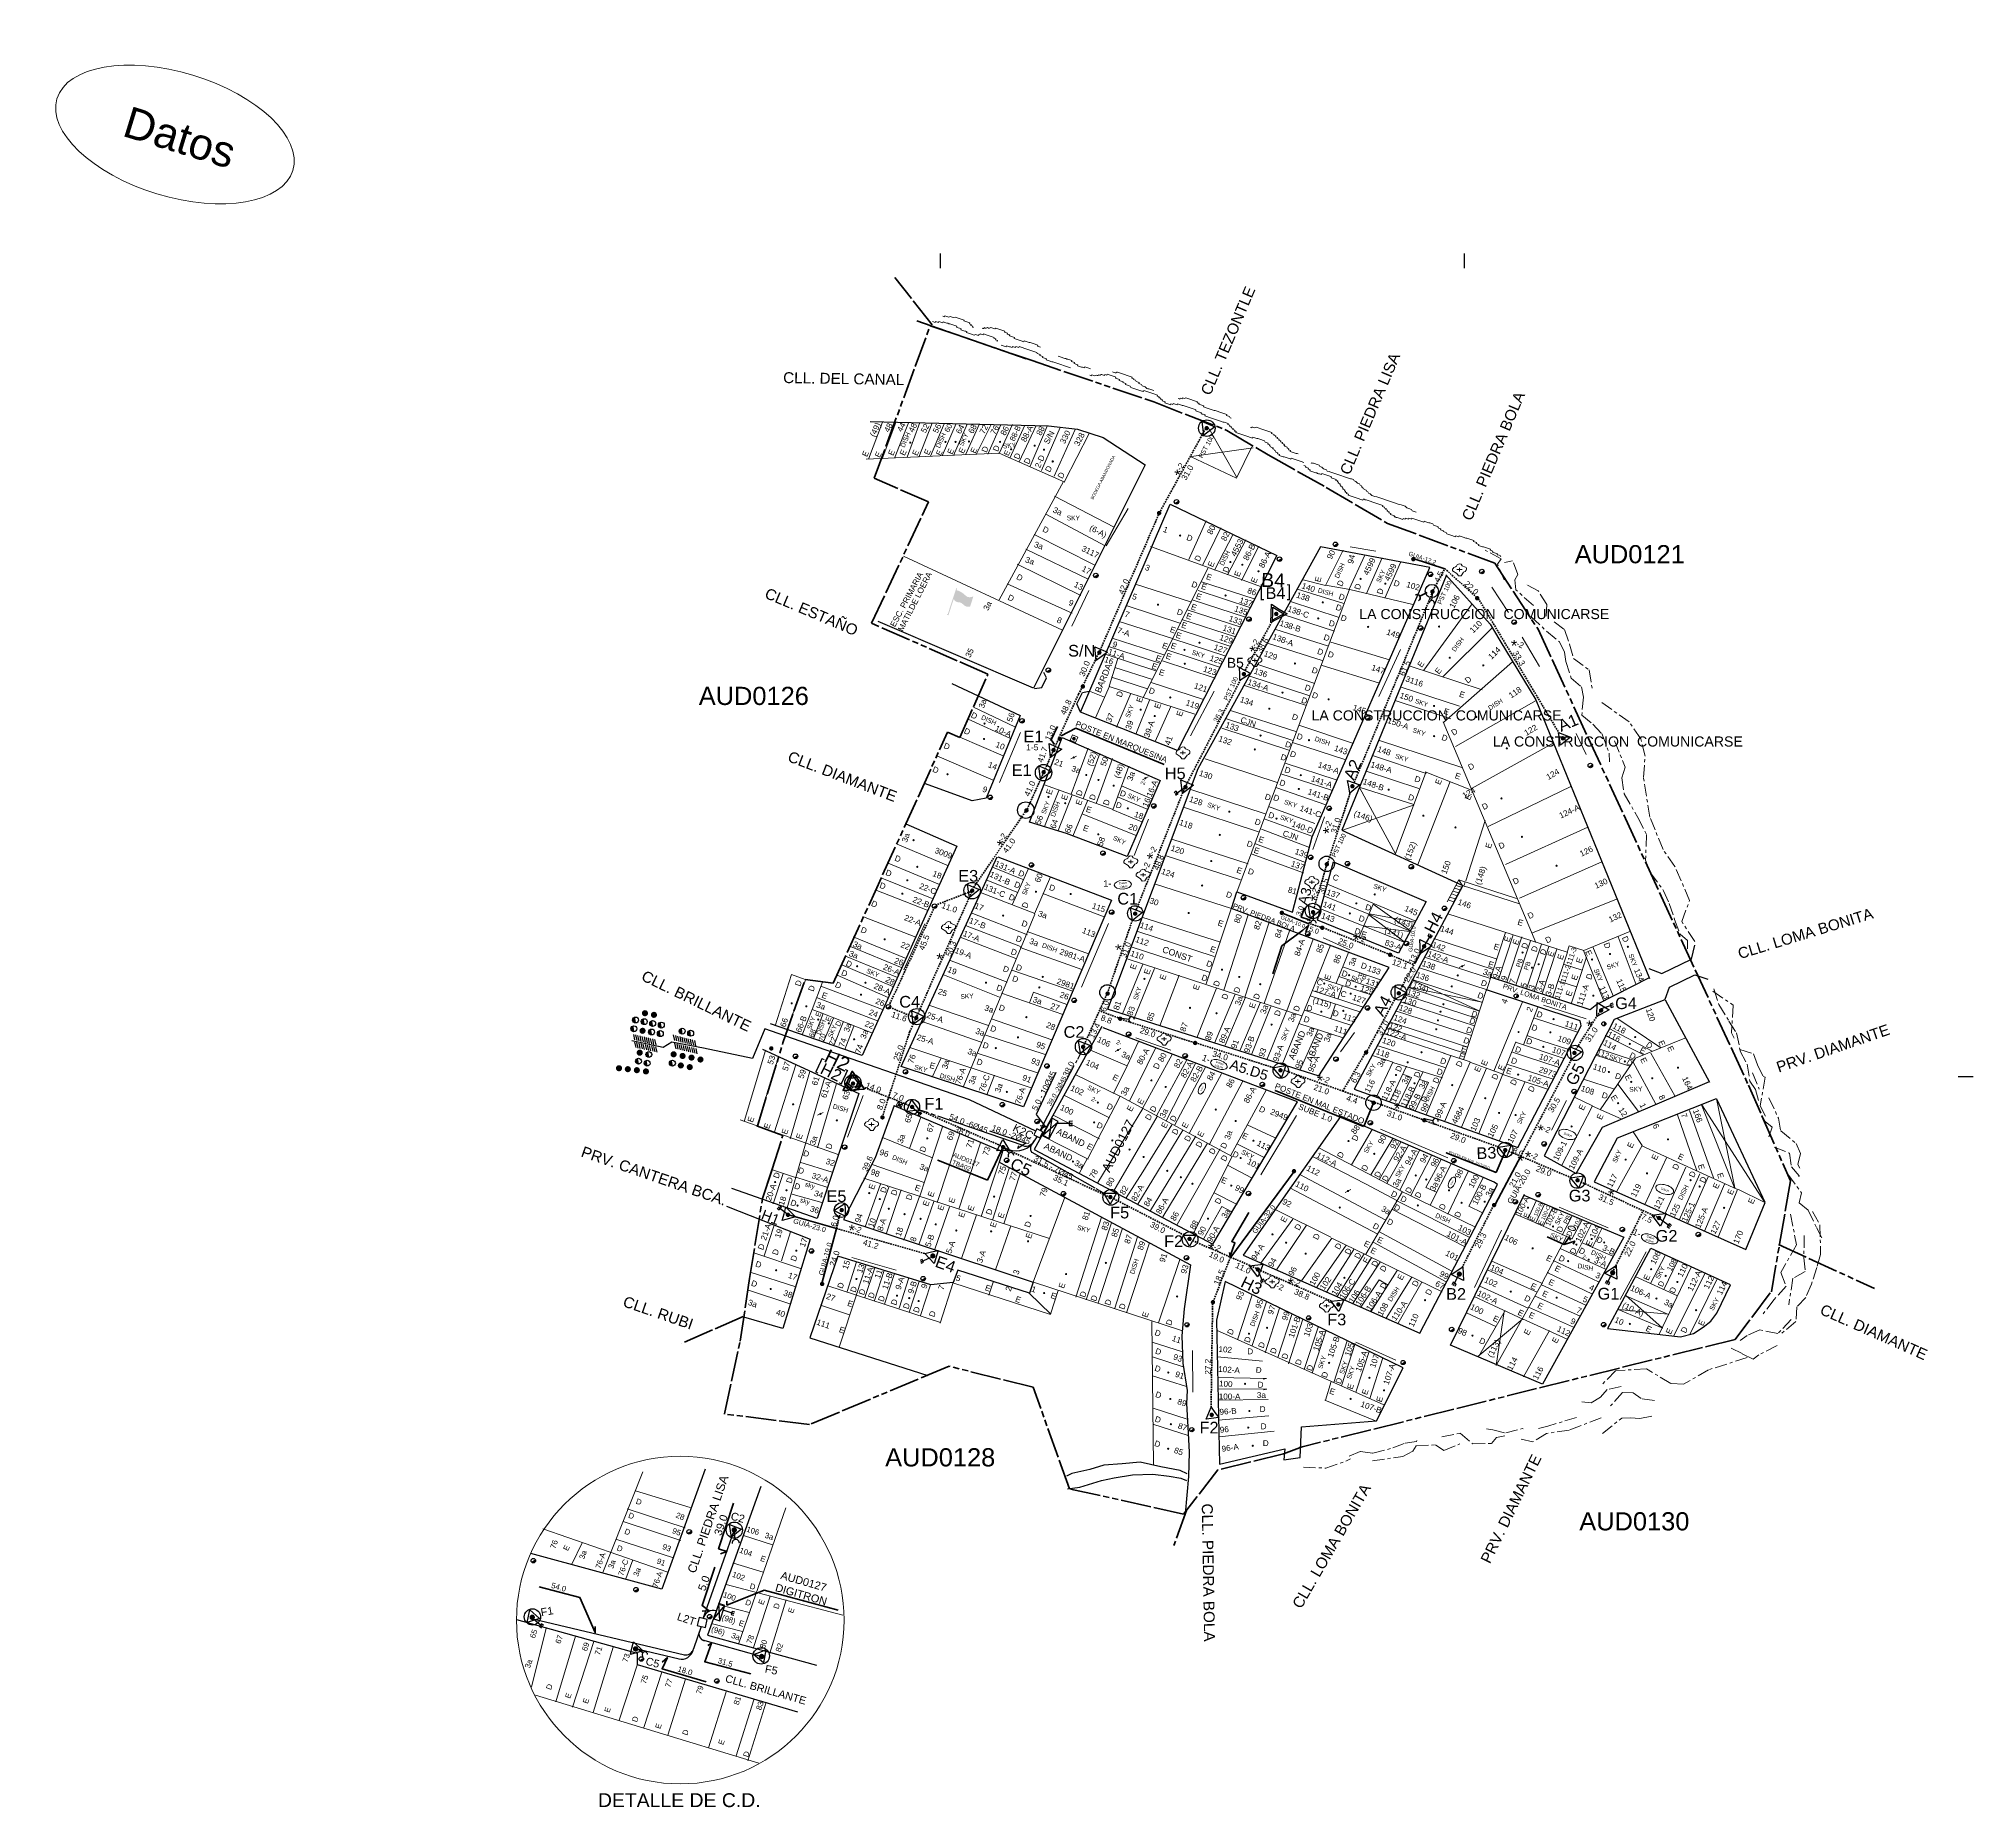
# Model space of a CAD drawing. Header units: inches. Extents: x 1659 to 2293, y 398 to 978.
import ezdxf

# ---------------------------------------------------------------- set-up
doc = ezdxf.new("R2010")
doc.units = ezdxf.units.IN
doc.header["$MEASUREMENT"] = 0
for name, pattern in [('TLSIGC_002', [0.8, 0.5, -0.3]), ('TLSIGC_004', [7, 4, -1, 1, -1]), ('TLSIGC_007', [28, 10, -1, 10, -1, 2, -1, 2, -1])]:
    doc.linetypes.add(name, pattern=pattern)
for name, color, linetype, lineweight in [('APUNTADOR EXISTENTE SECUNDARIO', 82, 'Continuous', 40), ('APUNTADOR PROYECTADO SECUNDARIO', 1, 'Continuous', 80), ('BANQUETA', 252, 'Continuous', 20), ('CABLE EXISTENTE AEREO SECUNDARIO', 82, 'TLSIGC_002', 40), ('CABLE EXISTENTE SUBTERRANEO SECUNDARIO', 82, 'Continuous', 40), ('CABLE PROYECTADO AEREO SECUNDARIO', 1, 'TLSIGC_002', 80), ('CAJA DE DISTRIBUCION EXISTENTE', 92, 'Continuous', 30), ('CAJA DE EMPALMES EXISTENTE PRINCIPAL', 82, 'Continuous', 30), ('CANALIZACION P.V.C. ALIGERADA EXISTENTE', 132, 'Continuous', 30), ('CANALIZACION TRADICIONAL EXISTENTE', 132, 'Continuous', 30), ('CASETA TELEFONICA LADATEL', 82, 'Continuous', 15), ('CLASIFICACION TIPO COMERCIAL TERCERA', 156, 'Continuous', 9), ('CLASIFICACION TIPO RESIDENCIAL C', 156, 'Continuous', 9), ('CLASIFICACION TIPO RESIDENCIAL D', 156, 'Continuous', 9), ('CLASIFICACION TIPO RESIDENCIAL E', 156, 'Continuous', 9), ('CLIENTES COMERCIALES TERCERA', 82, 'TLSIGC_004', 9), ('CLIENTES EXISTENTES DE DATOS', 7, 'Continuous', 13), ('CLIENTES RESIDENCIALES C', 82, 'TLSIGC_004', 9), ('CLIENTES RESIDENCIALES D', 82, 'TLSIGC_004', 9), ('CLIENTES RESIDENCIALES E', 82, 'TLSIGC_004', 9), ('CONEXION A TIERRA  DE TERMINAL EXISTENTE', 82, 'Continuous', 30), ('DATOS DE CARATULA', 160, 'Continuous', 5), ('DESMONTAJES', 1, 'Continuous', 60), ('DISTRITO', 42, 'TLSIGC_007', 60), ('ESCUELAS', 252, 'Continuous', 15), ('GUIAS EXISTENTES SECUNDARIA', 82, 'Continuous', 20), ('INFORMACION DE PIE DE PLANO', 92, 'Continuous', 50), ('LINEAS DE ENERGIA DE BAJA TENSION', 102, 'TLSIGC_014', 20), ('LOTIFICACION 2003', 252, 'Continuous', 15), ('MARCOS CONSTRUCCION', 250, 'Continuous', 30), ('MEDIDAS ENTRE POSTES', 82, 'Continuous', 5), ('NOMBRE DE CALLES', 92, 'TLSIGC_017', 5), ('NUMEROS OFICIALES', 92, 'Continuous', 5), ('OBSTACULOS', 82, 'Continuous', 15), ('PERFILES DE CANALIZACION TRADICIONAL EXISTENTE', 132, 'Continuous', 30), ('PLANIMETRIA 2003', 12, 'Continuous', 30), ('PLANO DE DETALLES', 253, 'Continuous', 30), ('POSTE DE ENERGIA ELECTRICA', 82, 'Continuous', 30), ('POSTES EXISTENTES SECUNDARIOS', 82, 'Continuous', 30), ('POZOS TRADICIONALES EXISTENTES', 132, 'Continuous', 30), ('RETENIDAS  DE VIOLIN PROYECTADAS PRINCIPALES', 1, 'Continuous', 60), ('RETENIDAS CON ANCLA EXISTENTESSECUNDARIAS', 82, 'Continuous', 30), ('RIOS', 161, 'TLSIGC_004', 20), ('SOLICITUDES PENSIENTES SIN DOMICILIO', 172, 'Continuous', 13), ('TERMINAL EXISTENTE EN POSTE', 82, 'Continuous', 30), ('TERMINAL PROYECTADA EN POSTE', 1, 'Continuous', 60)]:
    doc.layers.add(name, color=color, linetype=linetype, lineweight=lineweight)
doc.styles.get("Standard").update_dxf_attribs({"font": 'arial.ttf'})
doc.linetypes.add('TLSIGC_014', pattern='A,8,["\\\\\\",Standard,S=1,R=0,X=-1,Y=-0.5],1', length=9)
doc.linetypes.add('TLSIGC_017', pattern='A,0.5,["=",Standard,S=1.6,R=0,X=-0.2,Y=-0.8],0.5', length=1)

# ---------------------------------------------------------------- blocks, each defined once
blk = doc.blocks.new('DATOS SIN DOMICILIO')
at = {"layer": 'SOLICITUDES PENSIENTES SIN DOMICILIO', "color": 4}
blk.add_ellipse((-479.98, 2029.41), major_axis=(-0.01, 3.12), ratio=0.5027, dxfattribs=at)
at = {"layer": 'SOLICITUDES PENSIENTES SIN DOMICILIO', "color": 4, "insert": (-481.01, 2028.12), "char_height": 0.788, "width": 16.9626, "attachment_point": 1, "rotation": 90}
blk.add_mtext('Datos\\Ps/dom', dxfattribs=at)
blk = doc.blocks.new('G$C68750D7C')
at = {"layer": 'CLIENTES EXISTENTES DE DATOS'}
blk.add_ellipse((4.876, 2.451), major_axis=(4.876, 0.019), ratio=0.5027, dxfattribs=at)
at = {"layer": 'CLIENTES EXISTENTES DE DATOS', "insert": (2.848, 3.018), "char_height": 1.2314, "width": 5.01416, "attachment_point": 1}
blk.add_mtext('Datos', dxfattribs=at)

msp = doc.modelspace()

# ---------------------------------------------------------------- hatches: boundary and pattern name
at = {"layer": 'CANALIZACION TRADICIONAL EXISTENTE'}
h = msp.add_hatch(color=256, dxfattribs=at)
edge = h.paths.add_edge_path()
edge.add_arc((1858.12, 658.62), 1.01, 0, 360)
for points in [[(1854.68, 652.58), (1854.55, 652.56), (1854.42, 652.57), (1854.32, 652.58), (1854.2, 652.61), (1854.05, 652.68), (1853.95, 652.74), (1853.86, 652.81), (1853.77, 652.9), (1853.7, 653), (1853.65, 653.08), (1853.6, 653.19), (1853.56, 653.31), (1853.55, 653.38), (1853.54, 653.51), (1853.54, 653.64), (1853.58, 653.8), (1853.62, 653.92), (1853.68, 654.03), (1853.76, 654.14), (1853.82, 654.21), (1853.89, 654.28), (1854.01, 654.36), (1854.13, 654.42), (1854.24, 654.46), (1854.33, 654.48)], [(1855.21, 655.44), (1855.08, 655.42), (1854.95, 655.43), (1854.85, 655.44), (1854.73, 655.47), (1854.57, 655.54), (1854.48, 655.59), (1854.39, 655.67), (1854.3, 655.76), (1854.23, 655.85), (1854.18, 655.93), (1854.13, 656.04), (1854.09, 656.16), (1854.08, 656.24), (1854.06, 656.36), (1854.07, 656.5), (1854.1, 656.66), (1854.15, 656.77), (1854.21, 656.89), (1854.29, 656.99), (1854.35, 657.06), (1854.42, 657.13), (1854.54, 657.22), (1854.66, 657.28), (1854.77, 657.32), (1854.86, 657.34)], [(1858.06, 654.91), (1857.93, 654.89), (1857.8, 654.9), (1857.7, 654.91), (1857.58, 654.94), (1857.43, 655.01), (1857.34, 655.06), (1857.24, 655.14), (1857.16, 655.23), (1857.09, 655.33), (1857.03, 655.4), (1856.98, 655.51), (1856.95, 655.63), (1856.94, 655.71), (1856.92, 655.83), (1856.93, 655.97), (1856.96, 656.13), (1857.01, 656.24), (1857.06, 656.36), (1857.14, 656.47), (1857.2, 656.53), (1857.27, 656.6), (1857.39, 656.69), (1857.52, 656.75), (1857.62, 656.79), (1857.71, 656.81)], [(1860.46, 651.51), (1860.34, 651.49), (1860.21, 651.5), (1860.11, 651.51), (1859.99, 651.54), (1859.83, 651.61), (1859.74, 651.66), (1859.64, 651.74), (1859.56, 651.83), (1859.49, 651.93), (1859.44, 652), (1859.39, 652.11), (1859.35, 652.23), (1859.34, 652.31), (1859.32, 652.43), (1859.33, 652.57), (1859.36, 652.73), (1859.41, 652.85), (1859.47, 652.96), (1859.55, 653.07), (1859.61, 653.14), (1859.68, 653.2), (1859.8, 653.29), (1859.92, 653.35), (1860.03, 653.39), (1860.12, 653.41)], [(1860.81, 654.31), (1860.69, 654.29), (1860.56, 654.3), (1860.45, 654.31), (1860.34, 654.34), (1860.18, 654.41), (1860.09, 654.46), (1859.99, 654.54), (1859.91, 654.63), (1859.84, 654.73), (1859.79, 654.8), (1859.74, 654.91), (1859.7, 655.03), (1859.69, 655.11), (1859.67, 655.23), (1859.68, 655.37), (1859.71, 655.53), (1859.76, 655.64), (1859.82, 655.76), (1859.89, 655.87), (1859.96, 655.93), (1860.03, 656), (1860.15, 656.09), (1860.27, 656.15), (1860.38, 656.19), (1860.46, 656.21)], [(1863.66, 653.78), (1863.53, 653.76), (1863.4, 653.77), (1863.3, 653.78), (1863.18, 653.81), (1863.03, 653.88), (1862.94, 653.93), (1862.84, 654.01), (1862.76, 654.1), (1862.69, 654.2), (1862.63, 654.28), (1862.58, 654.39), (1862.55, 654.51), (1862.53, 654.58), (1862.52, 654.71), (1862.53, 654.84), (1862.56, 655), (1862.61, 655.12), (1862.66, 655.23), (1862.74, 655.34), (1862.8, 655.41), (1862.87, 655.47), (1862.99, 655.56), (1863.12, 655.62), (1863.22, 655.66), (1863.31, 655.68)], [(1870.45, 651.78), (1870.32, 651.77), (1870.2, 651.78), (1870.09, 651.8), (1869.98, 651.84), (1869.83, 651.92), (1869.74, 651.98), (1869.65, 652.06), (1869.57, 652.16), (1869.51, 652.26), (1869.46, 652.34), (1869.42, 652.46), (1869.39, 652.58), (1869.39, 652.65), (1869.38, 652.78), (1869.39, 652.92), (1869.44, 653.07), (1869.49, 653.18), (1869.56, 653.29), (1869.64, 653.39), (1869.71, 653.46), (1869.79, 653.52), (1869.91, 653.6), (1870.04, 653.65), (1870.15, 653.68), (1870.24, 653.7)], [(1863.32, 650.98), (1863.19, 650.96), (1863.06, 650.97), (1862.96, 650.98), (1862.84, 651.01), (1862.69, 651.08), (1862.6, 651.13), (1862.5, 651.21), (1862.42, 651.3), (1862.35, 651.4), (1862.29, 651.48), (1862.24, 651.58), (1862.21, 651.71), (1862.19, 651.78), (1862.18, 651.9), (1862.19, 652.04), (1862.22, 652.2), (1862.27, 652.32), (1862.32, 652.43), (1862.4, 652.54), (1862.46, 652.61), (1862.53, 652.67), (1862.65, 652.76), (1862.78, 652.82), (1862.88, 652.86), (1862.97, 652.88)], [(1873.21, 651.09), (1873.08, 651.08), (1872.95, 651.1), (1872.85, 651.12), (1872.74, 651.15), (1872.59, 651.23), (1872.5, 651.29), (1872.41, 651.38), (1872.33, 651.47), (1872.27, 651.57), (1872.22, 651.66), (1872.18, 651.77), (1872.15, 651.89), (1872.14, 651.97), (1872.14, 652.09), (1872.15, 652.23), (1872.2, 652.38), (1872.25, 652.5), (1872.32, 652.61), (1872.4, 652.71), (1872.47, 652.77), (1872.54, 652.83), (1872.67, 652.91), (1872.79, 652.96), (1872.9, 652.99), (1872.99, 653.01)], [(1856.17, 641.93), (1856.05, 641.91), (1855.92, 641.92), (1855.81, 641.93), (1855.7, 641.96), (1855.54, 642.03), (1855.45, 642.09), (1855.36, 642.16), (1855.27, 642.25), (1855.2, 642.35), (1855.15, 642.43), (1855.1, 642.54), (1855.06, 642.66), (1855.05, 642.73), (1855.04, 642.86), (1855.05, 643), (1855.08, 643.16), (1855.13, 643.27), (1855.19, 643.39), (1855.27, 643.49), (1855.33, 643.56), (1855.4, 643.63), (1855.52, 643.71), (1855.64, 643.77), (1855.75, 643.81), (1855.84, 643.83)], [(1859.01, 641.29), (1858.88, 641.27), (1858.75, 641.28), (1858.65, 641.29), (1858.53, 641.33), (1858.38, 641.39), (1858.29, 641.45), (1858.19, 641.53), (1858.11, 641.62), (1858.04, 641.71), (1857.98, 641.79), (1857.94, 641.9), (1857.9, 642.02), (1857.89, 642.1), (1857.87, 642.22), (1857.88, 642.36), (1857.92, 642.52), (1857.96, 642.63), (1858.02, 642.75), (1858.1, 642.85), (1858.16, 642.92), (1858.23, 642.99), (1858.35, 643.07), (1858.48, 643.13), (1858.59, 643.17), (1858.67, 643.2)], [(1859.56, 644.13), (1859.43, 644.12), (1859.3, 644.12), (1859.2, 644.14), (1859.08, 644.17), (1858.93, 644.24), (1858.83, 644.29), (1858.74, 644.37), (1858.65, 644.46), (1858.58, 644.56), (1858.53, 644.64), (1858.48, 644.75), (1858.45, 644.87), (1858.44, 644.94), (1858.42, 645.07), (1858.43, 645.2), (1858.46, 645.36), (1858.51, 645.48), (1858.57, 645.59), (1858.65, 645.7), (1858.71, 645.77), (1858.78, 645.83), (1858.9, 645.92), (1859.02, 645.98), (1859.13, 646.02), (1859.22, 646.04)], [(1867.29, 641.3), (1867.16, 641.28), (1867.03, 641.28), (1866.93, 641.3), (1866.81, 641.33), (1866.66, 641.39), (1866.57, 641.45), (1866.47, 641.53), (1866.39, 641.61), (1866.31, 641.71), (1866.26, 641.79), (1866.21, 641.9), (1866.17, 642.02), (1866.16, 642.09), (1866.15, 642.22), (1866.15, 642.36), (1866.19, 642.51), (1866.23, 642.63), (1866.29, 642.75), (1866.37, 642.85), (1866.43, 642.92), (1866.5, 642.99), (1866.62, 643.07), (1866.74, 643.13), (1866.85, 643.17), (1866.94, 643.2)]]:
    msp.add_hatch(color=256, dxfattribs=at).paths.add_polyline_path(points)
h = msp.add_hatch(color=256, dxfattribs=at)
edge = h.paths.add_edge_path()
edge.add_arc((1857.33, 652.86), 1.01, 0, 360)
h = msp.add_hatch(color=256, dxfattribs=at)
edge = h.paths.add_edge_path()
edge.add_arc((1861.07, 658.08), 1.01, 0, 360)
h = msp.add_hatch(color=256, dxfattribs=at)
edge = h.paths.add_edge_path()
edge.add_arc((1849.62, 640.59), 1.01, 0, 360)
h = msp.add_hatch(color=256, dxfattribs=at)
edge = h.paths.add_edge_path()
edge.add_arc((1852.51, 640.28), 1.01, 0, 360)
h = msp.add_hatch(color=256, dxfattribs=at)
edge = h.paths.add_edge_path()
edge.add_arc((1855.47, 639.95), 1.01, 0, 360)
h = msp.add_hatch(color=256, dxfattribs=at)
edge = h.paths.add_edge_path()
edge.add_arc((1856.41, 645.68), 1.01, 0, 360)
h = msp.add_hatch(color=256, dxfattribs=at)
edge = h.paths.add_edge_path()
edge.add_arc((1858.44, 639.54), 1.01, 0, 360)
h = msp.add_hatch(color=256, dxfattribs=at)
edge = h.paths.add_edge_path()
edge.add_arc((1867.51, 645.15), 1.01, 0, 360)
h = msp.add_hatch(color=256, dxfattribs=at)
edge = h.paths.add_edge_path()
edge.add_arc((1869.88, 641.49), 1.01, 0, 360)
h = msp.add_hatch(color=256, dxfattribs=at)
edge = h.paths.add_edge_path()
edge.add_arc((1870.45, 644.61), 1.01, 0, 360)
h = msp.add_hatch(color=256, dxfattribs=at)
edge = h.paths.add_edge_path()
edge.add_arc((1872.81, 640.95), 1.01, 0, 360)
h = msp.add_hatch(color=256, dxfattribs=at)
edge = h.paths.add_edge_path()
edge.add_arc((1873.38, 644.07), 1.01, 0, 360)
h = msp.add_hatch(color=256, dxfattribs=at)
edge = h.paths.add_edge_path()
edge.add_arc((1876.31, 643.44), 1.01, 0, 360)
at = {"layer": 'CASETA TELEFONICA LADATEL'}
h = msp.add_hatch(color=256, dxfattribs=at)
edge = h.paths.add_edge_path()
edge.add_arc((1998.73, 748.59), 0.615, 0, 360)
h = msp.add_hatch(color=256, dxfattribs=at)
edge = h.paths.add_edge_path()
edge.add_arc((1941.53, 628.55), 0.559, 0, 360)
at = {"layer": 'CLIENTES COMERCIALES TERCERA'}
h = msp.add_hatch(color=256, dxfattribs=at)
edge = h.paths.add_edge_path()
edge.add_arc((1998.67, 742.43), 0.367, 0, 360)
h = msp.add_hatch(color=256, dxfattribs=at)
edge = h.paths.add_edge_path()
edge.add_arc((2022.14, 735.63), 0.367, 0, 360)
h = msp.add_hatch(color=256, dxfattribs=at)
edge = h.paths.add_edge_path()
edge.add_arc((2125.96, 674.02), 0.367, 0, 360)
h = msp.add_hatch(color=256, dxfattribs=at)
edge = h.paths.add_edge_path()
edge.add_arc((2013.16, 646.53), 0.367, 0, 360)
h = msp.add_hatch(color=256, dxfattribs=at)
edge = h.paths.add_edge_path()
edge.add_arc((1915.62, 625.63), 0.367, 0, 360)
h = msp.add_hatch(color=256, dxfattribs=at)
edge = h.paths.add_edge_path()
edge.add_arc((2088.55, 600.34), 0.367, 0, 360)
at = {"layer": 'CLIENTES RESIDENCIALES C'}
h = msp.add_hatch(color=256, dxfattribs=at)
edge = h.paths.add_edge_path()
edge.add_arc((2097.31, 697.55), 0.367, 0, 360)
h = msp.add_hatch(color=256, dxfattribs=at)
edge = h.paths.add_edge_path()
edge.add_arc((2080.74, 668.35), 0.367, 0, 360)
at = {"layer": 'CLIENTES RESIDENCIALES D'}
h = msp.add_hatch(color=256, dxfattribs=at)
edge = h.paths.add_edge_path()
edge.add_arc((1956.62, 845.86), 0.367, 0, 360)
h = msp.add_hatch(color=256, dxfattribs=at)
edge = h.paths.add_edge_path()
edge.add_arc((1974.5, 845.86), 0.367, 0, 360)
h = msp.add_hatch(color=256, dxfattribs=at)
edge = h.paths.add_edge_path()
edge.add_arc((1978.15, 843.43), 0.367, 0, 360)
h = msp.add_hatch(color=256, dxfattribs=at)
edge = h.paths.add_edge_path()
edge.add_arc((1985.84, 844.6), 0.367, 0, 360)
h = msp.add_hatch(color=256, dxfattribs=at)
edge = h.paths.add_edge_path()
edge.add_arc((1988.9, 843.29), 0.367, 0, 360)
h = msp.add_hatch(color=256, dxfattribs=at)
edge = h.paths.add_edge_path()
edge.add_arc((2033.52, 815.16), 0.367, 0, 360)
h = msp.add_hatch(color=256, dxfattribs=at)
edge = h.paths.add_edge_path()
edge.add_arc((2050.01, 806.48), 0.367, 0, 360)
h = msp.add_hatch(color=256, dxfattribs=at)
edge = h.paths.add_edge_path()
edge.add_arc((2092.69, 800.96), 0.367, 0, 360)
h = msp.add_hatch(color=256, dxfattribs=at)
edge = h.paths.add_edge_path()
edge.add_arc((2100.78, 799.37), 0.367, 0, 360)
h = msp.add_hatch(color=256, dxfattribs=at)
edge = h.paths.add_edge_path()
edge.add_arc((2026.27, 792.52), 0.367, 0, 360)
h = msp.add_hatch(color=256, dxfattribs=at)
edge = h.paths.add_edge_path()
edge.add_arc((2078.79, 788), 0.367, 0, 360)
h = msp.add_hatch(color=256, dxfattribs=at)
edge = h.paths.add_edge_path()
edge.add_arc((2034.96, 777.7), 0.367, 0, 360)
h = msp.add_hatch(color=256, dxfattribs=at)
edge = h.paths.add_edge_path()
edge.add_arc((2071.16, 773.23), 0.367, 0, 360)
h = msp.add_hatch(color=256, dxfattribs=at)
edge = h.paths.add_edge_path()
edge.add_arc((2121.88, 775.11), 0.367, 0, 360)
h = msp.add_hatch(color=256, dxfattribs=at)
edge = h.paths.add_edge_path()
edge.add_arc((2035.06, 773.13), 0.367, 0, 360)
h = msp.add_hatch(color=256, dxfattribs=at)
edge = h.paths.add_edge_path()
edge.add_arc((2030.29, 762.1), 0.367, 0, 360)
h = msp.add_hatch(color=256, dxfattribs=at)
edge = h.paths.add_edge_path()
edge.add_arc((2082.18, 761.48), 0.367, 0, 360)
h = msp.add_hatch(color=256, dxfattribs=at)
edge = h.paths.add_edge_path()
edge.add_arc((2130.6, 755.68), 0.367, 0, 360)
h = msp.add_hatch(color=256, dxfattribs=at)
edge = h.paths.add_edge_path()
edge.add_arc((1969.25, 748.51), 0.367, 0, 360)
h = msp.add_hatch(color=256, dxfattribs=at)
edge = h.paths.add_edge_path()
edge.add_arc((1969.41, 753.55), 0.367, 0, 360)
h = msp.add_hatch(color=256, dxfattribs=at)
edge = h.paths.add_edge_path()
edge.add_arc((2075.76, 748.1), 0.367, 0, 360)
h = msp.add_hatch(color=256, dxfattribs=at)
edge = h.paths.add_edge_path()
edge.add_arc((2116.76, 749.42), 0.367, 0, 360)
h = msp.add_hatch(color=256, dxfattribs=at)
edge = h.paths.add_edge_path()
edge.add_arc((1957.29, 736.93), 0.367, 0, 360)
h = msp.add_hatch(color=256, dxfattribs=at)
edge = h.paths.add_edge_path()
edge.add_arc((2002.75, 736.69), 0.367, 0, 360)
h = msp.add_hatch(color=256, dxfattribs=at)
edge = h.paths.add_edge_path()
edge.add_arc((2006.75, 735.06), 0.367, 0, 360)
h = msp.add_hatch(color=256, dxfattribs=at)
edge = h.paths.add_edge_path()
edge.add_arc((2011.72, 733.19), 0.367, 0, 360)
h = msp.add_hatch(color=256, dxfattribs=at)
edge = h.paths.add_edge_path()
edge.add_arc((2101.87, 731.87), 0.367, 0, 360)
h = msp.add_hatch(color=256, dxfattribs=at)
edge = h.paths.add_edge_path()
edge.add_arc((2138.85, 729), 0.367, 0, 360)
h = msp.add_hatch(color=256, dxfattribs=at)
edge = h.paths.add_edge_path()
edge.add_arc((2016.37, 725.75), 0.367, 0, 360)
h = msp.add_hatch(color=256, dxfattribs=at)
edge = h.paths.add_edge_path()
edge.add_arc((2065.11, 722.38), 0.367, 0, 360)
h = msp.add_hatch(color=256, dxfattribs=at)
edge = h.paths.add_edge_path()
edge.add_arc((2123.77, 719.49), 0.367, 0, 360)
h = msp.add_hatch(color=256, dxfattribs=at)
edge = h.paths.add_edge_path()
edge.add_arc((2145.56, 716.42), 0.367, 0, 360)
h = msp.add_hatch(color=256, dxfattribs=at)
edge = h.paths.add_edge_path()
edge.add_arc((1946.16, 715.33), 0.367, 0, 360)
h = msp.add_hatch(color=256, dxfattribs=at)
edge = h.paths.add_edge_path()
edge.add_arc((1942.49, 697.78), 0.367, 0, 360)
h = msp.add_hatch(color=256, dxfattribs=at)
edge = h.paths.add_edge_path()
edge.add_arc((1944.11, 702.19), 0.367, 0, 360)
h = msp.add_hatch(color=256, dxfattribs=at)
edge = h.paths.add_edge_path()
edge.add_arc((1986.27, 698.43), 0.367, 0, 360)
h = msp.add_hatch(color=256, dxfattribs=at)
edge = h.paths.add_edge_path()
edge.add_arc((1997.66, 697.69), 0.367, 0, 360)
h = msp.add_hatch(color=256, dxfattribs=at)
edge = h.paths.add_edge_path()
edge.add_arc((2040.72, 700.46), 0.367, 0, 360)
h = msp.add_hatch(color=256, dxfattribs=at)
edge = h.paths.add_edge_path()
edge.add_arc((2089.16, 691.32), 0.367, 0, 360)
h = msp.add_hatch(color=256, dxfattribs=at)
edge = h.paths.add_edge_path()
edge.add_arc((1975.51, 690.6), 0.367, 0, 360)
h = msp.add_hatch(color=256, dxfattribs=at)
edge = h.paths.add_edge_path()
edge.add_arc((2145.75, 678.51), 0.367, 0, 360)
h = msp.add_hatch(color=256, dxfattribs=at)
edge = h.paths.add_edge_path()
edge.add_arc((1927.66, 674.01), 0.367, 0, 360)
h = msp.add_hatch(color=256, dxfattribs=at)
edge = h.paths.add_edge_path()
edge.add_arc((2148.82, 673.55), 0.367, 0, 360)
h = msp.add_hatch(color=256, dxfattribs=at)
edge = h.paths.add_edge_path()
edge.add_arc((2151.04, 674.67), 0.367, 0, 360)
h = msp.add_hatch(color=256, dxfattribs=at)
edge = h.paths.add_edge_path()
edge.add_arc((2174.4, 678.03), 0.367, 0, 360)
h = msp.add_hatch(color=256, dxfattribs=at)
edge = h.paths.add_edge_path()
edge.add_arc((1969.9, 668.65), 0.367, 0, 360)
h = msp.add_hatch(color=256, dxfattribs=at)
edge = h.paths.add_edge_path()
edge.add_arc((1987.37, 667.06), 0.367, 0, 360)
h = msp.add_hatch(color=256, dxfattribs=at)
edge = h.paths.add_edge_path()
edge.add_arc((1988.5, 670.53), 0.367, 0, 360)
h = msp.add_hatch(color=256, dxfattribs=at)
edge = h.paths.add_edge_path()
edge.add_arc((2052.9, 670.5), 0.367, 0, 360)
h = msp.add_hatch(color=256, dxfattribs=at)
edge = h.paths.add_edge_path()
edge.add_arc((2059.78, 668.13), 0.367, 0, 360)
h = msp.add_hatch(color=256, dxfattribs=at)
edge = h.paths.add_edge_path()
edge.add_arc((2088.91, 671.08), 0.367, 0, 360)
h = msp.add_hatch(color=256, dxfattribs=at)
edge = h.paths.add_edge_path()
edge.add_arc((2091.06, 667.32), 0.367, 0, 360)
h = msp.add_hatch(color=256, dxfattribs=at)
edge = h.paths.add_edge_path()
edge.add_arc((2122.55, 667.41), 0.367, 0, 360)
h = msp.add_hatch(color=256, dxfattribs=at)
edge = h.paths.add_edge_path()
edge.add_arc((2124.53, 670.99), 0.367, 0, 360)
h = msp.add_hatch(color=256, dxfattribs=at)
edge = h.paths.add_edge_path()
edge.add_arc((1906.23, 661.86), 0.367, 0, 360)
h = msp.add_hatch(color=256, dxfattribs=at)
edge = h.paths.add_edge_path()
edge.add_arc((1911.02, 660.85), 0.367, 0, 360)
h = msp.add_hatch(color=256, dxfattribs=at)
edge = h.paths.add_edge_path()
edge.add_arc((1928.93, 664.69), 0.367, 0, 360)
h = msp.add_hatch(color=256, dxfattribs=at)
edge = h.paths.add_edge_path()
edge.add_arc((2087.01, 659.39), 0.367, 0, 360)
h = msp.add_hatch(color=256, dxfattribs=at)
edge = h.paths.add_edge_path()
edge.add_arc((2089.43, 665.03), 0.367, 0, 360)
h = msp.add_hatch(color=256, dxfattribs=at)
edge = h.paths.add_edge_path()
edge.add_arc((2118.87, 659.12), 0.367, 0, 360)
h = msp.add_hatch(color=256, dxfattribs=at)
edge = h.paths.add_edge_path()
edge.add_arc((2119.81, 661.56), 0.367, 0, 360)
h = msp.add_hatch(color=256, dxfattribs=at)
edge = h.paths.add_edge_path()
edge.add_arc((2168.97, 664.37), 0.367, 0, 360)
h = msp.add_hatch(color=256, dxfattribs=at)
edge = h.paths.add_edge_path()
edge.add_arc((1983.12, 657.31), 0.367, 0, 360)
h = msp.add_hatch(color=256, dxfattribs=at)
edge = h.paths.add_edge_path()
edge.add_arc((2045.45, 658.62), 0.367, 0, 360)
h = msp.add_hatch(color=256, dxfattribs=at)
edge = h.paths.add_edge_path()
edge.add_arc((2063.5, 654.88), 0.367, 0, 360)
h = msp.add_hatch(color=256, dxfattribs=at)
edge = h.paths.add_edge_path()
edge.add_arc((2117.47, 653.36), 0.367, 0, 360)
h = msp.add_hatch(color=256, dxfattribs=at)
edge = h.paths.add_edge_path()
edge.add_arc((2118.01, 656.28), 0.367, 0, 360)
h = msp.add_hatch(color=256, dxfattribs=at)
edge = h.paths.add_edge_path()
edge.add_arc((2155.92, 656.67), 0.367, 0, 360)
h = msp.add_hatch(color=256, dxfattribs=at)
edge = h.paths.add_edge_path()
edge.add_arc((1926.68, 650.06), 0.367, 0, 360)
h = msp.add_hatch(color=256, dxfattribs=at)
edge = h.paths.add_edge_path()
edge.add_arc((1973.12, 647.19), 0.367, 0, 360)
h = msp.add_hatch(color=256, dxfattribs=at)
edge = h.paths.add_edge_path()
edge.add_arc((1980.37, 650.7), 0.367, 0, 360)
h = msp.add_hatch(color=256, dxfattribs=at)
edge = h.paths.add_edge_path()
edge.add_arc((2144.45, 652.45), 0.337, 0, 360)
h = msp.add_hatch(color=256, dxfattribs=at)
edge = h.paths.add_edge_path()
edge.add_arc((2152.56, 647.59), 0.367, 0, 360)
h = msp.add_hatch(color=256, dxfattribs=at)
edge = h.paths.add_edge_path()
edge.add_arc((2154.89, 652.35), 0.367, 0, 360)
h = msp.add_hatch(color=256, dxfattribs=at)
edge = h.paths.add_edge_path()
edge.add_arc((2108.1, 642.51), 0.367, 0, 360)
h = msp.add_hatch(color=256, dxfattribs=at)
edge = h.paths.add_edge_path()
edge.add_arc((2112.64, 645.84), 0.367, 0, 360)
h = msp.add_hatch(color=256, dxfattribs=at)
edge = h.paths.add_edge_path()
edge.add_arc((2028.79, 634.47), 0.367, 0, 360)
h = msp.add_hatch(color=256, dxfattribs=at)
edge = h.paths.add_edge_path()
edge.add_arc((2104.28, 638.35), 0.367, 0, 360)
h = msp.add_hatch(color=256, dxfattribs=at)
edge = h.paths.add_edge_path()
edge.add_arc((2110.36, 635.65), 0.367, 0, 360)
h = msp.add_hatch(color=256, dxfattribs=at)
edge = h.paths.add_edge_path()
edge.add_arc((2122.69, 635.06), 0.367, 0, 360)
h = msp.add_hatch(color=256, dxfattribs=at)
edge = h.paths.add_edge_path()
edge.add_arc((2144.31, 638.48), 0.367, 0, 360)
h = msp.add_hatch(color=256, dxfattribs=at)
edge = h.paths.add_edge_path()
edge.add_arc((2174.05, 639.36), 0.367, 0, 360)
h = msp.add_hatch(color=256, dxfattribs=at)
edge = h.paths.add_edge_path()
edge.add_arc((2188.27, 637.3), 0.367, 0, 360)
h = msp.add_hatch(color=256, dxfattribs=at)
edge = h.paths.add_edge_path()
edge.add_arc((1976.74, 632.83), 0.367, 0, 360)
h = msp.add_hatch(color=256, dxfattribs=at)
edge = h.paths.add_edge_path()
edge.add_arc((2006.56, 629.34), 0.367, 0, 360)
h = msp.add_hatch(color=256, dxfattribs=at)
edge = h.paths.add_edge_path()
edge.add_arc((2133.51, 630.77), 0.367, 0, 360)
h = msp.add_hatch(color=256, dxfattribs=at)
edge = h.paths.add_edge_path()
edge.add_arc((2177.07, 629.13), 0.367, 0, 360)
h = msp.add_hatch(color=256, dxfattribs=at)
edge = h.paths.add_edge_path()
edge.add_arc((1921.02, 623.51), 0.367, 0, 360)
h = msp.add_hatch(color=256, dxfattribs=at)
edge = h.paths.add_edge_path()
edge.add_arc((2005.33, 622.84), 0.367, 0, 360)
h = msp.add_hatch(color=256, dxfattribs=at)
edge = h.paths.add_edge_path()
edge.add_arc((2051.73, 623.31), 0.367, 0, 360)
h = msp.add_hatch(color=256, dxfattribs=at)
edge = h.paths.add_edge_path()
edge.add_arc((2138.06, 625.94), 0.367, 0, 360)
h = msp.add_hatch(color=256, dxfattribs=at)
edge = h.paths.add_edge_path()
edge.add_arc((2143.47, 625.25), 0.367, 0, 360)
h = msp.add_hatch(color=256, dxfattribs=at)
edge = h.paths.add_edge_path()
edge.add_arc((1950.64, 617.6), 0.367, 0, 360)
h = msp.add_hatch(color=256, dxfattribs=at)
edge = h.paths.add_edge_path()
edge.add_arc((2088.71, 616.73), 0.367, 0, 360)
h = msp.add_hatch(color=256, dxfattribs=at)
edge = h.paths.add_edge_path()
edge.add_arc((2193.42, 617.25), 0.367, 0, 360)
h = msp.add_hatch(color=256, dxfattribs=at)
edge = h.paths.add_edge_path()
edge.add_arc((1998.4, 610), 0.367, 0, 360)
h = msp.add_hatch(color=256, dxfattribs=at)
edge = h.paths.add_edge_path()
edge.add_arc((2016.95, 613.94), 0.367, 0, 360)
h = msp.add_hatch(color=256, dxfattribs=at)
edge = h.paths.add_edge_path()
edge.add_arc((2021.55, 611.51), 0.367, 0, 360)
h = msp.add_hatch(color=256, dxfattribs=at)
edge = h.paths.add_edge_path()
edge.add_arc((2053.34, 611.16), 0.367, 0, 360)
h = msp.add_hatch(color=256, dxfattribs=at)
edge = h.paths.add_edge_path()
edge.add_arc((2097.15, 612.53), 0.367, 0, 360)
h = msp.add_hatch(color=256, dxfattribs=at)
edge = h.paths.add_edge_path()
edge.add_arc((2179.55, 610.65), 0.367, 0, 360)
h = msp.add_hatch(color=256, dxfattribs=at)
edge = h.paths.add_edge_path()
edge.add_arc((2029.3, 606.96), 0.367, 0, 360)
h = msp.add_hatch(color=256, dxfattribs=at)
edge = h.paths.add_edge_path()
edge.add_arc((2033.76, 604.86), 0.367, 0, 360)
h = msp.add_hatch(color=256, dxfattribs=at)
edge = h.paths.add_edge_path()
edge.add_arc((2037.55, 602.72), 0.367, 0, 360)
h = msp.add_hatch(color=256, dxfattribs=at)
edge = h.paths.add_edge_path()
edge.add_arc((2110.77, 605.44), 0.367, 0, 360)
h = msp.add_hatch(color=256, dxfattribs=at)
edge = h.paths.add_edge_path()
edge.add_arc((2114.19, 604.11), 0.367, 0, 360)
h = msp.add_hatch(color=256, dxfattribs=at)
edge = h.paths.add_edge_path()
edge.add_arc((1904.51, 600.6), 0.367, 0, 360)
h = msp.add_hatch(color=256, dxfattribs=at)
edge = h.paths.add_edge_path()
edge.add_arc((1935.08, 597.71), 0.367, 0, 360)
h = msp.add_hatch(color=256, dxfattribs=at)
edge = h.paths.add_edge_path()
edge.add_arc((1972.56, 598.5), 0.367, 0, 360)
h = msp.add_hatch(color=256, dxfattribs=at)
edge = h.paths.add_edge_path()
edge.add_arc((2121.67, 600.57), 0.367, 0, 360)
h = msp.add_hatch(color=256, dxfattribs=at)
edge = h.paths.add_edge_path()
edge.add_arc((2125.78, 596.49), 0.367, 0, 360)
h = msp.add_hatch(color=256, dxfattribs=at)
edge = h.paths.add_edge_path()
edge.add_arc((2133.34, 596.83), 0.367, 0, 360)
h = msp.add_hatch(color=256, dxfattribs=at)
edge = h.paths.add_edge_path()
edge.add_arc((1984.52, 592.18), 0.367, 0, 360)
h = msp.add_hatch(color=256, dxfattribs=at)
edge = h.paths.add_edge_path()
edge.add_arc((2042.64, 591.29), 0.367, 0, 360)
h = msp.add_hatch(color=256, dxfattribs=at)
edge = h.paths.add_edge_path()
edge.add_arc((2085.86, 594.94), 0.367, 0, 360)
h = msp.add_hatch(color=256, dxfattribs=at)
edge = h.paths.add_edge_path()
edge.add_arc((2111.44, 595.62), 0.367, 0, 360)
h = msp.add_hatch(color=256, dxfattribs=at)
edge = h.paths.add_edge_path()
edge.add_arc((1971.59, 587.13), 0.367, 0, 360)
h = msp.add_hatch(color=256, dxfattribs=at)
edge = h.paths.add_edge_path()
edge.add_arc((1983.69, 583.87), 0.367, 0, 360)
h = msp.add_hatch(color=256, dxfattribs=at)
edge = h.paths.add_edge_path()
edge.add_arc((2068.26, 583.41), 0.367, 0, 360)
h = msp.add_hatch(color=256, dxfattribs=at)
edge = h.paths.add_edge_path()
edge.add_arc((2155.75, 588.71), 0.367, 0, 360)
h = msp.add_hatch(color=256, dxfattribs=at)
edge = h.paths.add_edge_path()
edge.add_arc((2172.5, 583.47), 0.367, 0, 360)
h = msp.add_hatch(color=256, dxfattribs=at)
edge = h.paths.add_edge_path()
edge.add_arc((2074.67, 579.79), 0.367, 0, 360)
h = msp.add_hatch(color=256, dxfattribs=at)
edge = h.paths.add_edge_path()
edge.add_arc((2149.05, 581.55), 0.367, 0, 360)
h = msp.add_hatch(color=256, dxfattribs=at)
edge = h.paths.add_edge_path()
edge.add_arc((2160.7, 577.37), 0.367, 0, 360)
h = msp.add_hatch(color=256, dxfattribs=at)
edge = h.paths.add_edge_path()
edge.add_arc((2163.4, 582.79), 0.367, 0, 360)
h = msp.add_hatch(color=256, dxfattribs=at)
edge = h.paths.add_edge_path()
edge.add_arc((2167.43, 577.86), 0.367, 0, 360)
h = msp.add_hatch(color=256, dxfattribs=at)
edge = h.paths.add_edge_path()
edge.add_arc((1927.44, 571.52), 0.367, 0, 360)
h = msp.add_hatch(color=256, dxfattribs=at)
edge = h.paths.add_edge_path()
edge.add_arc((1996.14, 573.13), 0.367, 0, 360)
h = msp.add_hatch(color=256, dxfattribs=at)
edge = h.paths.add_edge_path()
edge.add_arc((2192.67, 572.53), 0.367, 0, 360)
h = msp.add_hatch(color=256, dxfattribs=at)
edge = h.paths.add_edge_path()
edge.add_arc((2196.51, 570.54), 0.367, 0, 360)
h = msp.add_hatch(color=256, dxfattribs=at)
edge = h.paths.add_edge_path()
edge.add_arc((1947.8, 564.29), 0.367, 0, 360)
h = msp.add_hatch(color=256, dxfattribs=at)
edge = h.paths.add_edge_path()
edge.add_arc((2032.53, 565.79), 0.367, 0, 360)
h = msp.add_hatch(color=256, dxfattribs=at)
edge = h.paths.add_edge_path()
edge.add_arc((2113.79, 564.57), 0.367, 0, 360)
h = msp.add_hatch(color=256, dxfattribs=at)
edge = h.paths.add_edge_path()
edge.add_arc((2141.89, 567.38), 0.367, 0, 360)
h = msp.add_hatch(color=256, dxfattribs=at)
edge = h.paths.add_edge_path()
edge.add_arc((2156.95, 565.39), 0.367, 0, 360)
h = msp.add_hatch(color=256, dxfattribs=at)
edge = h.paths.add_edge_path()
edge.add_arc((2189.64, 565.12), 0.367, 0, 360)
h = msp.add_hatch(color=256, dxfattribs=at)
edge = h.paths.add_edge_path()
edge.add_arc((2202.62, 561.3), 0.367, 0, 360)
h = msp.add_hatch(color=256, dxfattribs=at)
edge = h.paths.add_edge_path()
edge.add_arc((2129.34, 552.96), 0.367, 0, 360)
h = msp.add_hatch(color=256, dxfattribs=at)
edge = h.paths.add_edge_path()
edge.add_arc((2180.92, 556.8), 0.367, 0, 360)
h = msp.add_hatch(color=256, dxfattribs=at)
edge = h.paths.add_edge_path()
edge.add_arc((2054.8, 537.15), 0.367, 0, 360)
h = msp.add_hatch(color=256, dxfattribs=at)
edge = h.paths.add_edge_path()
edge.add_arc((2030.31, 532.21), 0.367, 0, 360)
h = msp.add_hatch(color=256, dxfattribs=at)
edge = h.paths.add_edge_path()
edge.add_arc((2030.49, 523.93), 0.367, 0, 360)
h = msp.add_hatch(color=256, dxfattribs=at)
edge = h.paths.add_edge_path()
edge.add_arc((2055.85, 522.81), 0.367, 0, 360)
h = msp.add_hatch(color=256, dxfattribs=at)
edge = h.paths.add_edge_path()
edge.add_arc((2029.6, 515.89), 0.367, 0, 360)
h = msp.add_hatch(color=256, dxfattribs=at)
edge = h.paths.add_edge_path()
edge.add_arc((2057.34, 516.85), 0.367, 0, 360)
at = {"layer": 'CLIENTES RESIDENCIALES E'}
h = msp.add_hatch(color=256, dxfattribs=at)
edge = h.paths.add_edge_path()
edge.add_arc((1945.09, 845.63), 0.367, 0, 360)
h = msp.add_hatch(color=256, dxfattribs=at)
edge = h.paths.add_edge_path()
edge.add_arc((1959.93, 845.85), 0.367, 0, 360)
h = msp.add_hatch(color=256, dxfattribs=at)
edge = h.paths.add_edge_path()
edge.add_arc((1964.32, 845.98), 0.367, 0, 360)
h = msp.add_hatch(color=256, dxfattribs=at)
edge = h.paths.add_edge_path()
edge.add_arc((1991.77, 839.45), 0.398, 0, 360)
h = msp.add_hatch(color=256, dxfattribs=at)
edge = h.paths.add_edge_path()
edge.add_arc((2053.91, 805.59), 0.367, 0, 360)
h = msp.add_hatch(color=256, dxfattribs=at)
edge = h.paths.add_edge_path()
edge.add_arc((2059.21, 803.44), 0.367, 0, 360)
h = msp.add_hatch(color=256, dxfattribs=at)
edge = h.paths.add_edge_path()
edge.add_arc((2048.43, 795.52), 0.367, 0, 360)
h = msp.add_hatch(color=256, dxfattribs=at)
edge = h.paths.add_edge_path()
edge.add_arc((2080.28, 793.27), 0.367, 0, 360)
h = msp.add_hatch(color=256, dxfattribs=at)
edge = h.paths.add_edge_path()
edge.add_arc((2039.87, 780.03), 0.367, 0, 360)
h = msp.add_hatch(color=256, dxfattribs=at)
edge = h.paths.add_edge_path()
edge.add_arc((2095.13, 785.23), 0.367, 0, 360)
h = msp.add_hatch(color=256, dxfattribs=at)
edge = h.paths.add_edge_path()
edge.add_arc((2118.39, 785.33), 0.367, 0, 360)
h = msp.add_hatch(color=256, dxfattribs=at)
edge = h.paths.add_edge_path()
edge.add_arc((2132.89, 772.6), 0.367, 0, 360)
h = msp.add_hatch(color=256, dxfattribs=at)
edge = h.paths.add_edge_path()
edge.add_arc((2067.08, 763.68), 0.367, 0, 360)
h = msp.add_hatch(color=256, dxfattribs=at)
edge = h.paths.add_edge_path()
edge.add_arc((2020.58, 758.08), 0.367, 0, 360)
h = msp.add_hatch(color=256, dxfattribs=at)
edge = h.paths.add_edge_path()
edge.add_arc((2025.21, 756.01), 0.367, 0, 360)
h = msp.add_hatch(color=256, dxfattribs=at)
edge = h.paths.add_edge_path()
edge.add_arc((2062.76, 758.4), 0.367, 0, 360)
h = msp.add_hatch(color=256, dxfattribs=at)
edge = h.paths.add_edge_path()
edge.add_arc((2116.76, 759.31), 0.367, 0, 360)
h = msp.add_hatch(color=256, dxfattribs=at)
edge = h.paths.add_edge_path()
edge.add_arc((2059.89, 749.61), 0.367, 0, 360)
h = msp.add_hatch(color=256, dxfattribs=at)
edge = h.paths.add_edge_path()
edge.add_arc((2058.01, 745.05), 0.367, 0, 360)
h = msp.add_hatch(color=256, dxfattribs=at)
edge = h.paths.add_edge_path()
edge.add_arc((2140.59, 745.42), 0.367, 0, 360)
h = msp.add_hatch(color=256, dxfattribs=at)
edge = h.paths.add_edge_path()
edge.add_arc((2073.08, 736.63), 0.367, 0, 360)
h = msp.add_hatch(color=256, dxfattribs=at)
edge = h.paths.add_edge_path()
edge.add_arc((1990.36, 729.51), 0.367, 0, 360)
h = msp.add_hatch(color=256, dxfattribs=at)
edge = h.paths.add_edge_path()
edge.add_arc((2072.43, 732.11), 0.367, 0, 360)
h = msp.add_hatch(color=256, dxfattribs=at)
edge = h.paths.add_edge_path()
edge.add_arc((1995.85, 727.45), 0.367, 0, 360)
h = msp.add_hatch(color=256, dxfattribs=at)
edge = h.paths.add_edge_path()
edge.add_arc((2049.66, 724.65), 0.367, 0, 360)
h = msp.add_hatch(color=256, dxfattribs=at)
edge = h.paths.add_edge_path()
edge.add_arc((2113.25, 723.34), 0.367, 0, 360)
h = msp.add_hatch(color=256, dxfattribs=at)
edge = h.paths.add_edge_path()
edge.add_arc((2006.69, 717.24), 0.367, 0, 360)
h = msp.add_hatch(color=256, dxfattribs=at)
edge = h.paths.add_edge_path()
edge.add_arc((2046.53, 717.06), 0.367, 0, 360)
h = msp.add_hatch(color=256, dxfattribs=at)
edge = h.paths.add_edge_path()
edge.add_arc((1947.38, 706.6), 0.367, 0, 360)
h = msp.add_hatch(color=256, dxfattribs=at)
edge = h.paths.add_edge_path()
edge.add_arc((2043.73, 708.48), 0.367, 0, 360)
h = msp.add_hatch(color=256, dxfattribs=at)
edge = h.paths.add_edge_path()
edge.add_arc((2156.91, 706.94), 0.367, 0, 360)
h = msp.add_hatch(color=256, dxfattribs=at)
edge = h.paths.add_edge_path()
edge.add_arc((2036.32, 691.44), 0.367, 0, 360)
h = msp.add_hatch(color=256, dxfattribs=at)
edge = h.paths.add_edge_path()
edge.add_arc((2091.28, 694.6), 0.367, 0, 360)
h = msp.add_hatch(color=256, dxfattribs=at)
edge = h.paths.add_edge_path()
edge.add_arc((1936.69, 682.83), 0.367, 0, 360)
h = msp.add_hatch(color=256, dxfattribs=at)
edge = h.paths.add_edge_path()
edge.add_arc((2180.28, 680.4), 0.367, 0, 360)
h = msp.add_hatch(color=256, dxfattribs=at)
edge = h.paths.add_edge_path()
edge.add_arc((2047.26, 672.88), 0.367, 0, 360)
h = msp.add_hatch(color=256, dxfattribs=at)
edge = h.paths.add_edge_path()
edge.add_arc((2168.52, 676.22), 0.367, 0, 360)
h = msp.add_hatch(color=256, dxfattribs=at)
edge = h.paths.add_edge_path()
edge.add_arc((1930.39, 668.6), 0.367, 0, 360)
h = msp.add_hatch(color=256, dxfattribs=at)
edge = h.paths.add_edge_path()
edge.add_arc((2021.83, 669.88), 0.367, 0, 360)
h = msp.add_hatch(color=256, dxfattribs=at)
edge = h.paths.add_edge_path()
edge.add_arc((2036.76, 660.38), 0.367, 0, 360)
h = msp.add_hatch(color=256, dxfattribs=at)
edge = h.paths.add_edge_path()
edge.add_arc((2079.81, 659.11), 0.367, 0, 360)
h = msp.add_hatch(color=256, dxfattribs=at)
edge = h.paths.add_edge_path()
edge.add_arc((1914.9, 656.54), 0.367, 0, 360)
h = msp.add_hatch(color=256, dxfattribs=at)
edge = h.paths.add_edge_path()
edge.add_arc((1918.37, 655.31), 0.367, 0, 360)
h = msp.add_hatch(color=256, dxfattribs=at)
edge = h.paths.add_edge_path()
edge.add_arc((2180.9, 648.55), 0.367, 0, 360)
h = msp.add_hatch(color=256, dxfattribs=at)
edge = h.paths.add_edge_path()
edge.add_arc((2182.68, 650.8), 0.367, 0, 360)
h = msp.add_hatch(color=256, dxfattribs=at)
edge = h.paths.add_edge_path()
edge.add_arc((2179.29, 642.81), 0.367, 0, 360)
h = msp.add_hatch(color=256, dxfattribs=at)
edge = h.paths.add_edge_path()
edge.add_arc((2196.7, 640.77), 0.367, 0, 360)
h = msp.add_hatch(color=256, dxfattribs=at)
edge = h.paths.add_edge_path()
edge.add_arc((2024.11, 636.6), 0.367, 0, 360)
h = msp.add_hatch(color=256, dxfattribs=at)
edge = h.paths.add_edge_path()
edge.add_arc((2181.38, 636.11), 0.367, 0, 360)
h = msp.add_hatch(color=256, dxfattribs=at)
edge = h.paths.add_edge_path()
edge.add_arc((1906.69, 628.76), 0.367, 0, 360)
h = msp.add_hatch(color=256, dxfattribs=at)
edge = h.paths.add_edge_path()
edge.add_arc((2045.21, 627.03), 0.367, 0, 360)
h = msp.add_hatch(color=256, dxfattribs=at)
edge = h.paths.add_edge_path()
edge.add_arc((2161.84, 621.51), 0.367, 0, 360)
h = msp.add_hatch(color=256, dxfattribs=at)
edge = h.paths.add_edge_path()
edge.add_arc((2011.3, 616.92), 0.367, 0, 360)
h = msp.add_hatch(color=256, dxfattribs=at)
edge = h.paths.add_edge_path()
edge.add_arc((2057.55, 616.83), 0.367, 0, 360)
h = msp.add_hatch(color=256, dxfattribs=at)
edge = h.paths.add_edge_path()
edge.add_arc((2167.76, 618.65), 0.367, 0, 360)
h = msp.add_hatch(color=256, dxfattribs=at)
edge = h.paths.add_edge_path()
edge.add_arc((1900.78, 603.28), 0.367, 0, 360)
h = msp.add_hatch(color=256, dxfattribs=at)
edge = h.paths.add_edge_path()
edge.add_arc((2050.28, 602.12), 0.367, 0, 360)
h = msp.add_hatch(color=256, dxfattribs=at)
edge = h.paths.add_edge_path()
edge.add_arc((2186.56, 606.13), 0.367, 0, 360)
h = msp.add_hatch(color=256, dxfattribs=at)
edge = h.paths.add_edge_path()
edge.add_arc((2200.84, 603.9), 0.367, 0, 360)
h = msp.add_hatch(color=256, dxfattribs=at)
edge = h.paths.add_edge_path()
edge.add_arc((1931.62, 599.66), 0.367, 0, 360)
h = msp.add_hatch(color=256, dxfattribs=at)
edge = h.paths.add_edge_path()
edge.add_arc((2203.8, 601.82), 0.367, 0, 360)
h = msp.add_hatch(color=256, dxfattribs=at)
edge = h.paths.add_edge_path()
edge.add_arc((1908.13, 595.57), 0.367, 0, 360)
h = msp.add_hatch(color=256, dxfattribs=at)
edge = h.paths.add_edge_path()
edge.add_arc((1938.04, 594.53), 0.367, 0, 360)
h = msp.add_hatch(color=256, dxfattribs=at)
edge = h.paths.add_edge_path()
edge.add_arc((1943.22, 592.76), 0.367, 0, 360)
h = msp.add_hatch(color=256, dxfattribs=at)
edge = h.paths.add_edge_path()
edge.add_arc((1948.47, 591.23), 0.367, 0, 360)
h = msp.add_hatch(color=256, dxfattribs=at)
edge = h.paths.add_edge_path()
edge.add_arc((1953.43, 589.42), 0.367, 0, 360)
h = msp.add_hatch(color=256, dxfattribs=at)
edge = h.paths.add_edge_path()
edge.add_arc((2147.52, 594.88), 0.367, 0, 360)
h = msp.add_hatch(color=256, dxfattribs=at)
edge = h.paths.add_edge_path()
edge.add_arc((2211.8, 594.84), 0.367, 0, 360)
h = msp.add_hatch(color=256, dxfattribs=at)
edge = h.paths.add_edge_path()
edge.add_arc((1960.17, 587.41), 0.367, 0, 360)
h = msp.add_hatch(color=256, dxfattribs=at)
edge = h.paths.add_edge_path()
edge.add_arc((2063.79, 586.15), 0.367, 0, 360)
h = msp.add_hatch(color=256, dxfattribs=at)
edge = h.paths.add_edge_path()
edge.add_arc((2168.42, 584.64), 0.367, 0, 360)
h = msp.add_hatch(color=256, dxfattribs=at)
edge = h.paths.add_edge_path()
edge.add_arc((1907.74, 580.8), 0.367, 0, 360)
h = msp.add_hatch(color=256, dxfattribs=at)
edge = h.paths.add_edge_path()
edge.add_arc((2009.19, 576.79), 0.367, 0, 360)
h = msp.add_hatch(color=256, dxfattribs=at)
edge = h.paths.add_edge_path()
edge.add_arc((1901.12, 574.39), 0.367, 0, 360)
h = msp.add_hatch(color=256, dxfattribs=at)
edge = h.paths.add_edge_path()
edge.add_arc((2087.36, 571.91), 0.367, 0, 360)
h = msp.add_hatch(color=256, dxfattribs=at)
edge = h.paths.add_edge_path()
edge.add_arc((2187.9, 574.73), 0.367, 0, 360)
h = msp.add_hatch(color=256, dxfattribs=at)
edge = h.paths.add_edge_path()
edge.add_arc((1899.35, 568.24), 0.367, 0, 360)
h = msp.add_hatch(color=256, dxfattribs=at)
edge = h.paths.add_edge_path()
edge.add_arc((1940.74, 566.06), 0.367, 0, 360)
h = msp.add_hatch(color=256, dxfattribs=at)
edge = h.paths.add_edge_path()
edge.add_arc((1944.74, 565.25), 0.367, 0, 360)
h = msp.add_hatch(color=256, dxfattribs=at)
edge = h.paths.add_edge_path()
edge.add_arc((1988.95, 566.91), 0.367, 0, 360)
h = msp.add_hatch(color=256, dxfattribs=at)
edge = h.paths.add_edge_path()
edge.add_arc((2056.09, 553.57), 0.367, 0, 360)
h = msp.add_hatch(color=256, dxfattribs=at)
edge = h.paths.add_edge_path()
edge.add_arc((2062.01, 555.53), 0.367, 0, 360)
h = msp.add_hatch(color=256, dxfattribs=at)
edge = h.paths.add_edge_path()
edge.add_arc((2029.64, 540.85), 0.367, 0, 360)
h = msp.add_hatch(color=256, dxfattribs=at)
edge = h.paths.add_edge_path()
edge.add_arc((2082.35, 544.03), 0.367, 0, 360)
h = msp.add_hatch(color=256, dxfattribs=at)
edge = h.paths.add_edge_path()
edge.add_arc((2095.56, 539.14), 0.367, 0, 360)
h = msp.add_hatch(color=256, dxfattribs=at)
edge = h.paths.add_edge_path()
edge.add_arc((2100.37, 535.02), 0.367, 0, 360)
h = msp.add_hatch(color=256, dxfattribs=at)
edge = h.paths.add_edge_path()
edge.add_arc((2056.24, 528.25), 0.367, 0, 360)
h = msp.add_hatch(color=256, dxfattribs=at)
edge = h.paths.add_edge_path()
edge.add_arc((2089.41, 532.22), 0.367, 0, 360)
at = {"layer": 'ESCUELAS'}
msp.add_hatch(color=256, dxfattribs=at).paths.add_polyline_path([(1957.27, 789.12), (1957.57, 789.02), (1959.3, 794.31), (1959.47, 794.09), (1959.54, 793.99), (1959.64, 793.87), (1959.75, 793.77), (1959.89, 793.65), (1960, 793.57), (1960.11, 793.5), (1960.32, 793.4), (1960.45, 793.36), (1960.58, 793.33), (1960.87, 793.29), (1961.05, 793.27), (1961.19, 793.25), (1961.26, 793.25), (1961.3, 793.24), (1961.35, 793.24), (1961.38, 793.24), (1961.41, 793.22), (1961.45, 793.21), (1961.48, 793.2), (1961.63, 793.14), (1961.77, 793.07), (1961.88, 793.01), (1961.97, 792.95), (1962.04, 792.91), (1962.15, 792.81), (1962.27, 792.71), (1962.42, 792.58), (1962.56, 792.45), (1962.81, 792.24), (1963.16, 792.03), (1963.31, 791.95), (1963.43, 791.9), (1963.56, 791.87), (1963.69, 791.86), (1963.78, 791.86), (1964.05, 791.86), (1964.21, 791.87), (1964.39, 791.89), (1964.5, 791.89), (1964.57, 791.87), (1964.66, 791.82), (1965.76, 795.19), (1965.73, 795.19), (1965.63, 795.17), (1965.28, 795.06), (1964.96, 794.99), (1964.75, 794.96), (1964.48, 794.96), (1964.29, 794.97), (1964.29, 794.97), (1964.14, 794.98), (1964, 795.01), (1963.85, 795.06), (1963.58, 795.22), (1963.46, 795.3), (1963.26, 795.46), (1963.11, 795.58), (1962.77, 795.86), (1962.48, 796.12), (1962.25, 796.31), (1961.84, 796.59), (1961.33, 796.86), (1961.04, 796.99), (1960.73, 797.1), (1960.33, 797.21), (1960.26, 797.25), (1960.45, 797.84), (1960.16, 797.93), (1960.16, 797.93), (1960.16, 797.93)])
at = {"layer": 'POSTE DE ENERGIA ELECTRICA'}
for points in [[(2033, 826.59), (2033.04, 826.5), (2033.07, 826.41), (2033.09, 826.33), (2033.1, 826.24), (2033.09, 826.11), (2033.07, 826.03), (2033.04, 825.94), (2033, 825.86), (2032.95, 825.78), (2032.9, 825.72), (2032.84, 825.66), (2032.76, 825.6), (2032.71, 825.58), (2032.62, 825.53), (2032.52, 825.5), (2032.4, 825.49), (2032.3, 825.49), (2032.21, 825.5), (2032.11, 825.53), (2032.04, 825.56), (2031.98, 825.59), (2031.89, 825.66), (2031.81, 825.73), (2031.76, 825.8), (2031.72, 825.85)], [(2085.07, 812.65), (2085.11, 812.56), (2085.14, 812.46), (2085.16, 812.39), (2085.16, 812.3), (2085.16, 812.17), (2085.14, 812.09), (2085.11, 812), (2085.07, 811.91), (2085.01, 811.84), (2084.97, 811.78), (2084.9, 811.72), (2084.83, 811.66), (2084.78, 811.63), (2084.69, 811.59), (2084.59, 811.56), (2084.47, 811.54), (2084.37, 811.55), (2084.27, 811.56), (2084.18, 811.59), (2084.11, 811.61), (2084.05, 811.65), (2083.95, 811.71), (2083.88, 811.79), (2083.82, 811.85), (2083.78, 811.91)], [(2066.75, 807.78), (2066.8, 807.69), (2066.82, 807.6), (2066.84, 807.52), (2066.85, 807.43), (2066.84, 807.3), (2066.82, 807.22), (2066.79, 807.13), (2066.75, 807.05), (2066.7, 806.97), (2066.66, 806.91), (2066.59, 806.85), (2066.51, 806.79), (2066.46, 806.76), (2066.37, 806.72), (2066.27, 806.69), (2066.15, 806.67), (2066.06, 806.68), (2065.96, 806.69), (2065.86, 806.72), (2065.8, 806.75), (2065.73, 806.78), (2065.64, 806.84), (2065.56, 806.92), (2065.51, 806.98), (2065.47, 807.04)], [(2006.51, 802.45), (2006.55, 802.36), (2006.58, 802.27), (2006.6, 802.19), (2006.61, 802.1), (2006.6, 801.97), (2006.58, 801.89), (2006.55, 801.8), (2006.51, 801.72), (2006.45, 801.64), (2006.41, 801.58), (2006.35, 801.52), (2006.27, 801.46), (2006.22, 801.44), (2006.13, 801.39), (2006.03, 801.36), (2005.91, 801.35), (2005.81, 801.35), (2005.71, 801.36), (2005.62, 801.39), (2005.55, 801.42), (2005.49, 801.45), (2005.39, 801.52), (2005.32, 801.59), (2005.26, 801.66), (2005.22, 801.71)], [(2116.23, 802.82), (2116.28, 802.74), (2116.3, 802.64), (2116.32, 802.56), (2116.33, 802.47), (2116.32, 802.34), (2116.3, 802.26), (2116.27, 802.17), (2116.23, 802.09), (2116.18, 802.01), (2116.13, 801.96), (2116.07, 801.89), (2115.99, 801.83), (2115.94, 801.81), (2115.85, 801.76), (2115.75, 801.73), (2115.63, 801.72), (2115.54, 801.72), (2115.44, 801.73), (2115.34, 801.76), (2115.28, 801.79), (2115.21, 801.82), (2115.12, 801.89), (2115.04, 801.96), (2114.99, 802.03), (2114.95, 802.09)], [(2133.07, 803.73), (2133.12, 803.64), (2133.15, 803.54), (2133.16, 803.47), (2133.17, 803.37), (2133.16, 803.25), (2133.15, 803.16), (2133.11, 803.08), (2133.07, 802.99), (2133.02, 802.92), (2132.98, 802.86), (2132.91, 802.8), (2132.83, 802.74), (2132.78, 802.71), (2132.7, 802.67), (2132.6, 802.64), (2132.47, 802.62), (2132.38, 802.63), (2132.28, 802.64), (2132.18, 802.67), (2132.12, 802.69), (2132.05, 802.73), (2131.96, 802.79), (2131.89, 802.86), (2131.83, 802.93), (2131.79, 802.99)], [(2056.74, 788.14), (2056.79, 788.06), (2056.82, 787.96), (2056.83, 787.89), (2056.84, 787.79), (2056.83, 787.67), (2056.82, 787.58), (2056.78, 787.49), (2056.74, 787.41), (2056.69, 787.34), (2056.65, 787.28), (2056.58, 787.21), (2056.5, 787.16), (2056.45, 787.13), (2056.37, 787.09), (2056.27, 787.06), (2056.14, 787.04), (2056.05, 787.04), (2055.95, 787.06), (2055.85, 787.08), (2055.79, 787.11), (2055.72, 787.14), (2055.63, 787.21), (2055.56, 787.28), (2055.5, 787.35), (2055.46, 787.41)], [(2143.66, 787.11), (2143.71, 787.03), (2143.73, 786.93), (2143.75, 786.86), (2143.76, 786.76), (2143.75, 786.63), (2143.73, 786.55), (2143.7, 786.46), (2143.66, 786.38), (2143.61, 786.31), (2143.57, 786.25), (2143.5, 786.18), (2143.42, 786.13), (2143.37, 786.1), (2143.28, 786.06), (2143.18, 786.02), (2143.06, 786.01), (2142.97, 786.01), (2142.87, 786.03), (2142.77, 786.05), (2142.71, 786.08), (2142.64, 786.11), (2142.55, 786.18), (2142.47, 786.25), (2142.42, 786.32), (2142.38, 786.38)], [(2113.01, 785.22), (2113.05, 785.13), (2113.08, 785.03), (2113.1, 784.96), (2113.1, 784.86), (2113.1, 784.74), (2113.08, 784.65), (2113.05, 784.56), (2113.01, 784.48), (2112.95, 784.41), (2112.91, 784.35), (2112.84, 784.28), (2112.77, 784.23), (2112.72, 784.2), (2112.63, 784.16), (2112.53, 784.13), (2112.41, 784.11), (2112.31, 784.11), (2112.21, 784.13), (2112.12, 784.15), (2112.05, 784.18), (2111.98, 784.21), (2111.89, 784.28), (2111.82, 784.35), (2111.76, 784.42), (2111.72, 784.48)], [(1990.99, 771.41), (1991.03, 771.32), (1991.06, 771.23), (1991.08, 771.15), (1991.09, 771.06), (1991.08, 770.93), (1991.06, 770.85), (1991.03, 770.76), (1990.99, 770.68), (1990.93, 770.6), (1990.89, 770.54), (1990.83, 770.48), (1990.75, 770.42), (1990.7, 770.4), (1990.61, 770.35), (1990.51, 770.32), (1990.39, 770.31), (1990.29, 770.31), (1990.19, 770.32), (1990.1, 770.35), (1990.03, 770.38), (1989.97, 770.41), (1989.87, 770.48), (1989.8, 770.55), (1989.74, 770.62), (1989.7, 770.67)], [(1982.33, 754.79), (1982.38, 754.7), (1982.41, 754.6), (1982.42, 754.53), (1982.43, 754.43), (1982.42, 754.31), (1982.41, 754.22), (1982.37, 754.14), (1982.33, 754.05), (1982.28, 753.98), (1982.24, 753.92), (1982.17, 753.85), (1982.09, 753.8), (1982.04, 753.77), (1981.96, 753.73), (1981.86, 753.7), (1981.73, 753.68), (1981.64, 753.68), (1981.54, 753.7), (1981.44, 753.72), (1981.38, 753.75), (1981.31, 753.79), (1981.22, 753.85), (1981.15, 753.92), (1981.09, 753.99), (1981.05, 754.05)], [(2095.7, 755.75), (2095.74, 755.66), (2095.77, 755.56), (2095.79, 755.49), (2095.79, 755.39), (2095.79, 755.27), (2095.77, 755.18), (2095.74, 755.1), (2095.7, 755.01), (2095.64, 754.94), (2095.6, 754.88), (2095.53, 754.81), (2095.46, 754.76), (2095.41, 754.73), (2095.32, 754.69), (2095.22, 754.66), (2095.1, 754.64), (2095, 754.64), (2094.9, 754.66), (2094.81, 754.69), (2094.74, 754.71), (2094.68, 754.75), (2094.58, 754.81), (2094.51, 754.88), (2094.45, 754.95), (2094.41, 755.01)], [(2168.63, 740.18), (2168.67, 740.09), (2168.7, 740), (2168.72, 739.92), (2168.73, 739.83), (2168.72, 739.7), (2168.7, 739.62), (2168.67, 739.53), (2168.63, 739.45), (2168.58, 739.37), (2168.53, 739.31), (2168.47, 739.25), (2168.39, 739.19), (2168.34, 739.17), (2168.25, 739.12), (2168.15, 739.09), (2168.03, 739.08), (2167.93, 739.08), (2167.84, 739.09), (2167.74, 739.12), (2167.67, 739.15), (2167.61, 739.18), (2167.52, 739.25), (2167.44, 739.32), (2167.38, 739.39), (2167.35, 739.44)], [(1971.93, 729.74), (1971.98, 729.65), (1972, 729.56), (1972.02, 729.48), (1972.03, 729.39), (1972.02, 729.26), (1972, 729.18), (1971.97, 729.09), (1971.93, 729.01), (1971.88, 728.93), (1971.83, 728.87), (1971.77, 728.81), (1971.69, 728.75), (1971.64, 728.72), (1971.55, 728.68), (1971.45, 728.65), (1971.33, 728.63), (1971.24, 728.64), (1971.14, 728.65), (1971.04, 728.68), (1970.98, 728.71), (1970.91, 728.74), (1970.82, 728.8), (1970.74, 728.88), (1970.69, 728.94), (1970.65, 729)], [(2025.52, 726.92), (2025.56, 726.83), (2025.59, 726.73), (2025.61, 726.66), (2025.62, 726.56), (2025.61, 726.44), (2025.59, 726.35), (2025.56, 726.27), (2025.52, 726.18), (2025.46, 726.11), (2025.42, 726.05), (2025.36, 725.98), (2025.28, 725.93), (2025.23, 725.9), (2025.14, 725.86), (2025.04, 725.83), (2024.92, 725.81), (2024.82, 725.81), (2024.72, 725.83), (2024.63, 725.85), (2024.56, 725.88), (2024.5, 725.92), (2024.4, 725.98), (2024.33, 726.05), (2024.27, 726.12), (2024.23, 726.18)], [(2083.04, 726.15), (2083.08, 726.06), (2083.11, 725.97), (2083.13, 725.89), (2083.14, 725.8), (2083.13, 725.67), (2083.11, 725.59), (2083.08, 725.5), (2083.04, 725.41), (2082.99, 725.34), (2082.94, 725.28), (2082.88, 725.22), (2082.8, 725.16), (2082.75, 725.13), (2082.66, 725.09), (2082.56, 725.06), (2082.44, 725.04), (2082.34, 725.05), (2082.25, 725.06), (2082.15, 725.09), (2082.08, 725.12), (2082.02, 725.15), (2081.93, 725.21), (2081.85, 725.29), (2081.8, 725.35), (2081.76, 725.41)], [(2008.89, 711.45), (2008.93, 711.36), (2008.96, 711.26), (2008.98, 711.19), (2008.99, 711.1), (2008.98, 710.97), (2008.96, 710.89), (2008.93, 710.8), (2008.89, 710.71), (2008.84, 710.64), (2008.79, 710.58), (2008.73, 710.52), (2008.65, 710.46), (2008.6, 710.43), (2008.51, 710.39), (2008.41, 710.36), (2008.29, 710.34), (2008.19, 710.35), (2008.1, 710.36), (2008, 710.39), (2007.93, 710.41), (2007.87, 710.45), (2007.78, 710.51), (2007.7, 710.59), (2007.64, 710.65), (2007.6, 710.71)], [(1985.43, 707.57), (1985.48, 707.48), (1985.5, 707.38), (1985.52, 707.31), (1985.53, 707.22), (1985.52, 707.09), (1985.5, 707.01), (1985.47, 706.92), (1985.43, 706.83), (1985.38, 706.76), (1985.34, 706.7), (1985.27, 706.64), (1985.19, 706.58), (1985.14, 706.55), (1985.05, 706.51), (1984.95, 706.48), (1984.83, 706.46), (1984.74, 706.47), (1984.64, 706.48), (1984.54, 706.51), (1984.48, 706.53), (1984.41, 706.57), (1984.32, 706.63), (1984.24, 706.71), (1984.19, 706.77), (1984.15, 706.83)], [(2076.99, 710.03), (2077.03, 709.94), (2077.06, 709.84), (2077.07, 709.77), (2077.07, 709.67), (2077.06, 709.55), (2077.04, 709.46), (2077, 709.38), (2076.96, 709.3), (2076.9, 709.22), (2076.85, 709.17), (2076.79, 709.11), (2076.7, 709.05), (2076.65, 709.03), (2076.56, 708.99), (2076.46, 708.96), (2076.34, 708.95), (2076.24, 708.96), (2076.15, 708.98), (2076.05, 709.01), (2075.99, 709.04), (2075.92, 709.08), (2075.84, 709.15), (2075.76, 709.23), (2075.71, 709.3), (2075.67, 709.35)], [(2089.03, 708.02), (2089.07, 707.93), (2089.1, 707.84), (2089.12, 707.76), (2089.13, 707.67), (2089.12, 707.54), (2089.1, 707.46), (2089.07, 707.37), (2089.03, 707.29), (2088.98, 707.21), (2088.93, 707.15), (2088.87, 707.09), (2088.79, 707.03), (2088.74, 707.01), (2088.65, 706.96), (2088.55, 706.93), (2088.43, 706.92), (2088.33, 706.92), (2088.24, 706.93), (2088.14, 706.96), (2088.07, 706.99), (2088.01, 707.02), (2087.91, 707.09), (2087.84, 707.16), (2087.78, 707.23), (2087.74, 707.28)], [(2109.95, 706.99), (2110, 706.9), (2110.03, 706.81), (2110.04, 706.73), (2110.05, 706.64), (2110.04, 706.51), (2110.03, 706.43), (2110, 706.34), (2109.95, 706.25), (2109.9, 706.18), (2109.86, 706.12), (2109.79, 706.06), (2109.71, 706), (2109.66, 705.97), (2109.58, 705.93), (2109.48, 705.9), (2109.35, 705.88), (2109.26, 705.89), (2109.16, 705.9), (2109.06, 705.93), (2109, 705.96), (2108.93, 705.99), (2108.84, 706.05), (2108.77, 706.13), (2108.71, 706.19), (2108.67, 706.25)], [(1953.69, 694.08), (1953.73, 693.99), (1953.76, 693.89), (1953.78, 693.82), (1953.78, 693.72), (1953.78, 693.6), (1953.76, 693.51), (1953.73, 693.43), (1953.69, 693.34), (1953.63, 693.27), (1953.59, 693.21), (1953.52, 693.14), (1953.45, 693.09), (1953.4, 693.06), (1953.31, 693.02), (1953.21, 692.99), (1953.09, 692.97), (1952.99, 692.97), (1952.89, 692.99), (1952.8, 693.02), (1952.73, 693.04), (1952.66, 693.08), (1952.57, 693.14), (1952.5, 693.21), (1952.44, 693.28), (1952.4, 693.34)], [(2011.74, 692.13), (2011.78, 692.04), (2011.81, 691.94), (2011.83, 691.87), (2011.84, 691.77), (2011.83, 691.65), (2011.81, 691.56), (2011.78, 691.48), (2011.74, 691.39), (2011.69, 691.32), (2011.64, 691.26), (2011.58, 691.2), (2011.5, 691.14), (2011.45, 691.11), (2011.36, 691.07), (2011.26, 691.04), (2011.14, 691.02), (2011.04, 691.03), (2010.95, 691.04), (2010.85, 691.07), (2010.78, 691.09), (2010.72, 691.13), (2010.63, 691.19), (2010.55, 691.26), (2010.5, 691.33), (2010.46, 691.39)], [(2054.93, 696.83), (2054.97, 696.74), (2055, 696.64), (2055.02, 696.57), (2055.03, 696.47), (2055.02, 696.35), (2055, 696.26), (2054.97, 696.18), (2054.93, 696.09), (2054.87, 696.02), (2054.83, 695.96), (2054.77, 695.9), (2054.69, 695.84), (2054.64, 695.81), (2054.55, 695.77), (2054.45, 695.74), (2054.33, 695.72), (2054.23, 695.73), (2054.13, 695.74), (2054.04, 695.77), (2053.97, 695.79), (2053.91, 695.83), (2053.81, 695.89), (2053.74, 695.96), (2053.68, 696.03), (2053.64, 696.09)], [(2120.8, 693.38), (2120.84, 693.29), (2120.87, 693.19), (2120.89, 693.12), (2120.89, 693.02), (2120.89, 692.9), (2120.87, 692.81), (2120.84, 692.73), (2120.8, 692.64), (2120.74, 692.57), (2120.7, 692.51), (2120.63, 692.44), (2120.56, 692.39), (2120.51, 692.36), (2120.42, 692.32), (2120.32, 692.29), (2120.2, 692.27), (2120.1, 692.27), (2120, 692.29), (2119.91, 692.31), (2119.84, 692.34), (2119.78, 692.37), (2119.68, 692.44), (2119.61, 692.51), (2119.55, 692.58), (2119.51, 692.64)], [(2076.02, 685.03), (2076.07, 684.94), (2076.1, 684.85), (2076.11, 684.77), (2076.12, 684.68), (2076.11, 684.55), (2076.1, 684.47), (2076.07, 684.38), (2076.02, 684.3), (2075.97, 684.22), (2075.93, 684.16), (2075.86, 684.1), (2075.79, 684.04), (2075.73, 684.01), (2075.65, 683.97), (2075.55, 683.94), (2075.43, 683.92), (2075.33, 683.93), (2075.23, 683.94), (2075.14, 683.97), (2075.07, 684), (2075, 684.03), (2074.91, 684.09), (2074.84, 684.17), (2074.78, 684.23), (2074.74, 684.29)], [(2108.33, 681.81), (2108.37, 681.72), (2108.4, 681.63), (2108.42, 681.55), (2108.43, 681.46), (2108.42, 681.33), (2108.4, 681.25), (2108.37, 681.16), (2108.33, 681.07), (2108.28, 681), (2108.23, 680.94), (2108.17, 680.88), (2108.09, 680.82), (2108.04, 680.79), (2107.95, 680.75), (2107.85, 680.72), (2107.73, 680.7), (2107.63, 680.71), (2107.54, 680.72), (2107.44, 680.75), (2107.37, 680.78), (2107.31, 680.81), (2107.21, 680.87), (2107.14, 680.95), (2107.08, 681.01), (2107.04, 681.07)], [(1938.57, 661.1), (1938.61, 661.01), (1938.64, 660.92), (1938.66, 660.84), (1938.66, 660.75), (1938.65, 660.62), (1938.64, 660.54), (1938.61, 660.45), (1938.56, 660.37), (1938.51, 660.29), (1938.47, 660.23), (1938.4, 660.17), (1938.33, 660.11), (1938.28, 660.09), (1938.19, 660.04), (1938.09, 660.01), (1937.97, 660), (1937.87, 660), (1937.77, 660.01), (1937.68, 660.04), (1937.61, 660.07), (1937.54, 660.1), (1937.45, 660.17), (1937.38, 660.24), (1937.32, 660.31), (1937.28, 660.36)], [(1999.43, 663.19), (1999.47, 663.11), (1999.5, 663.01), (1999.52, 662.93), (1999.53, 662.84), (1999.52, 662.71), (1999.5, 662.63), (1999.47, 662.54), (1999.43, 662.46), (1999.38, 662.38), (1999.33, 662.33), (1999.27, 662.26), (1999.19, 662.2), (1999.14, 662.18), (1999.05, 662.13), (1998.95, 662.1), (1998.83, 662.09), (1998.73, 662.09), (1998.64, 662.1), (1998.54, 662.13), (1998.47, 662.16), (1998.41, 662.19), (1998.31, 662.26), (1998.24, 662.33), (1998.18, 662.4), (1998.14, 662.46)], [(2095.61, 660.69), (2095.65, 660.61), (2095.68, 660.51), (2095.7, 660.43), (2095.7, 660.34), (2095.7, 660.21), (2095.68, 660.13), (2095.65, 660.04), (2095.61, 659.96), (2095.55, 659.88), (2095.51, 659.83), (2095.44, 659.76), (2095.37, 659.7), (2095.32, 659.68), (2095.23, 659.63), (2095.13, 659.6), (2095.01, 659.59), (2094.91, 659.59), (2094.81, 659.6), (2094.72, 659.63), (2094.65, 659.66), (2094.59, 659.69), (2094.49, 659.76), (2094.42, 659.83), (2094.36, 659.9), (2094.32, 659.96)], [(2143.88, 664.91), (2143.96, 664.88), (2144.04, 664.83), (2144.1, 664.78), (2144.16, 664.73), (2144.24, 664.63), (2144.28, 664.57), (2144.31, 664.48), (2144.33, 664.4), (2144.34, 664.32), (2144.35, 664.25), (2144.34, 664.16), (2144.33, 664.07), (2144.31, 664.02), (2144.28, 663.94), (2144.23, 663.86), (2144.15, 663.77), (2144.08, 663.71), (2144.01, 663.66), (2143.92, 663.62), (2143.86, 663.6), (2143.79, 663.58), (2143.69, 663.57), (2143.59, 663.57), (2143.51, 663.58), (2143.45, 663.6)], [(2172.6, 655.79), (2172.69, 655.76), (2172.77, 655.71), (2172.83, 655.67), (2172.89, 655.61), (2172.96, 655.52), (2173, 655.45), (2173.04, 655.37), (2173.06, 655.29), (2173.07, 655.2), (2173.08, 655.13), (2173.07, 655.05), (2173.05, 654.96), (2173.04, 654.91), (2173, 654.83), (2172.95, 654.74), (2172.88, 654.66), (2172.81, 654.6), (2172.73, 654.55), (2172.65, 654.51), (2172.59, 654.48), (2172.52, 654.47), (2172.42, 654.45), (2172.32, 654.46), (2172.24, 654.47), (2172.18, 654.48)], [(2017.3, 652.13), (2017.34, 652.04), (2017.37, 651.95), (2017.39, 651.87), (2017.39, 651.78), (2017.39, 651.65), (2017.37, 651.57), (2017.34, 651.48), (2017.3, 651.39), (2017.24, 651.32), (2017.2, 651.26), (2017.13, 651.2), (2017.06, 651.14), (2017.01, 651.11), (2016.92, 651.07), (2016.82, 651.04), (2016.7, 651.02), (2016.6, 651.03), (2016.5, 651.04), (2016.41, 651.07), (2016.34, 651.1), (2016.27, 651.13), (2016.18, 651.19), (2016.11, 651.27), (2016.05, 651.33), (2016.01, 651.39)], [(1908.1, 644.88), (1908.15, 644.79), (1908.17, 644.7), (1908.19, 644.62), (1908.2, 644.53), (1908.19, 644.4), (1908.17, 644.32), (1908.14, 644.23), (1908.1, 644.15), (1908.05, 644.07), (1908, 644.01), (1907.94, 643.95), (1907.86, 643.89), (1907.81, 643.86), (1907.72, 643.82), (1907.62, 643.79), (1907.5, 643.78), (1907.41, 643.78), (1907.31, 643.79), (1907.21, 643.82), (1907.15, 643.85), (1907.08, 643.88), (1906.99, 643.95), (1906.91, 644.02), (1906.86, 644.09), (1906.82, 644.14)], [(1990.55, 641.67), (1990.6, 641.58), (1990.62, 641.49), (1990.64, 641.41), (1990.65, 641.32), (1990.64, 641.19), (1990.62, 641.11), (1990.59, 641.02), (1990.55, 640.94), (1990.5, 640.86), (1990.46, 640.8), (1990.39, 640.74), (1990.31, 640.68), (1990.26, 640.65), (1990.17, 640.61), (1990.07, 640.58), (1989.95, 640.57), (1989.86, 640.57), (1989.76, 640.58), (1989.66, 640.61), (1989.6, 640.64), (1989.53, 640.67), (1989.44, 640.74), (1989.36, 640.81), (1989.31, 640.88), (1989.27, 640.93)], [(2035.85, 645.02), (2035.89, 644.93), (2035.92, 644.84), (2035.94, 644.76), (2035.94, 644.67), (2035.94, 644.54), (2035.92, 644.46), (2035.89, 644.37), (2035.84, 644.29), (2035.79, 644.21), (2035.75, 644.15), (2035.68, 644.09), (2035.61, 644.03), (2035.56, 644.01), (2035.47, 643.96), (2035.37, 643.93), (2035.25, 643.92), (2035.15, 643.92), (2035.05, 643.93), (2034.96, 643.96), (2034.89, 643.99), (2034.82, 644.02), (2034.73, 644.09), (2034.66, 644.16), (2034.6, 644.23), (2034.56, 644.28)], [(2085.27, 643.9), (2085.32, 643.82), (2085.35, 643.72), (2085.36, 643.65), (2085.37, 643.55), (2085.36, 643.42), (2085.35, 643.34), (2085.32, 643.25), (2085.27, 643.17), (2085.22, 643.1), (2085.18, 643.04), (2085.11, 642.97), (2085.03, 642.92), (2084.98, 642.89), (2084.9, 642.85), (2084.8, 642.82), (2084.67, 642.8), (2084.58, 642.8), (2084.48, 642.82), (2084.38, 642.84), (2084.32, 642.87), (2084.25, 642.9), (2084.16, 642.97), (2084.09, 643.04), (2084.03, 643.11), (2083.99, 643.17)], [(1944.17, 639.75), (1944.21, 639.66), (1944.24, 639.57), (1944.26, 639.49), (1944.27, 639.4), (1944.26, 639.27), (1944.24, 639.19), (1944.21, 639.1), (1944.17, 639.01), (1944.12, 638.94), (1944.07, 638.88), (1944.01, 638.82), (1943.93, 638.76), (1943.88, 638.73), (1943.79, 638.69), (1943.69, 638.66), (1943.57, 638.64), (1943.47, 638.65), (1943.38, 638.66), (1943.28, 638.69), (1943.21, 638.72), (1943.15, 638.75), (1943.06, 638.81), (1942.98, 638.89), (1942.93, 638.95), (1942.89, 639.01)], [(2061.12, 635.64), (2061.17, 635.56), (2061.19, 635.46), (2061.21, 635.38), (2061.22, 635.29), (2061.21, 635.16), (2061.19, 635.08), (2061.16, 634.99), (2061.12, 634.91), (2061.07, 634.83), (2061.03, 634.77), (2060.96, 634.71), (2060.88, 634.65), (2060.83, 634.63), (2060.74, 634.58), (2060.64, 634.55), (2060.52, 634.54), (2060.43, 634.54), (2060.33, 634.55), (2060.23, 634.58), (2060.17, 634.61), (2060.1, 634.64), (2060.01, 634.71), (2059.93, 634.78), (2059.88, 634.85), (2059.84, 634.9)], [(1975.9, 629.03), (1975.95, 628.95), (1975.97, 628.85), (1975.99, 628.77), (1976, 628.68), (1975.99, 628.55), (1975.97, 628.47), (1975.94, 628.38), (1975.9, 628.3), (1975.85, 628.22), (1975.81, 628.17), (1975.74, 628.1), (1975.66, 628.04), (1975.61, 628.02), (1975.52, 627.97), (1975.42, 627.94), (1975.3, 627.93), (1975.21, 627.93), (1975.11, 627.94), (1975.01, 627.97), (1974.95, 628), (1974.88, 628.03), (1974.79, 628.1), (1974.71, 628.17), (1974.66, 628.24), (1974.62, 628.3)], [(2163.3, 633.32), (2163.35, 633.23), (2163.37, 633.14), (2163.39, 633.06), (2163.4, 632.97), (2163.39, 632.84), (2163.37, 632.76), (2163.34, 632.67), (2163.3, 632.59), (2163.25, 632.51), (2163.21, 632.45), (2163.14, 632.39), (2163.06, 632.33), (2163.01, 632.3), (2162.92, 632.26), (2162.82, 632.23), (2162.7, 632.22), (2162.61, 632.22), (2162.51, 632.23), (2162.41, 632.26), (2162.35, 632.29), (2162.28, 632.32), (2162.19, 632.39), (2162.11, 632.46), (2162.06, 632.53), (2162.02, 632.58)], [(1987.29, 623.49), (1987.34, 623.4), (1987.37, 623.31), (1987.38, 623.23), (1987.39, 623.14), (1987.38, 623.01), (1987.37, 622.93), (1987.34, 622.84), (1987.29, 622.76), (1987.24, 622.68), (1987.2, 622.62), (1987.13, 622.56), (1987.05, 622.5), (1987, 622.47), (1986.92, 622.43), (1986.82, 622.4), (1986.69, 622.38), (1986.6, 622.39), (1986.5, 622.4), (1986.4, 622.43), (1986.34, 622.46), (1986.27, 622.49), (1986.18, 622.55), (1986.11, 622.63), (1986.05, 622.69), (1986.01, 622.75)], [(2096.49, 623.05), (2096.53, 622.96), (2096.56, 622.86), (2096.58, 622.79), (2096.58, 622.69), (2096.58, 622.57), (2096.56, 622.48), (2096.53, 622.4), (2096.49, 622.31), (2096.43, 622.24), (2096.39, 622.18), (2096.33, 622.12), (2096.25, 622.06), (2096.2, 622.03), (2096.11, 621.99), (2096.01, 621.96), (2095.89, 621.94), (2095.79, 621.94), (2095.69, 621.96), (2095.6, 621.99), (2095.53, 622.01), (2095.47, 622.05), (2095.37, 622.11), (2095.3, 622.18), (2095.24, 622.25), (2095.2, 622.31)], [(1924.21, 615.07), (1924.26, 614.98), (1924.29, 614.89), (1924.3, 614.81), (1924.31, 614.72), (1924.3, 614.59), (1924.29, 614.51), (1924.26, 614.42), (1924.21, 614.34), (1924.16, 614.26), (1924.12, 614.2), (1924.05, 614.14), (1923.97, 614.08), (1923.92, 614.06), (1923.84, 614.01), (1923.74, 613.98), (1923.61, 613.97), (1923.52, 613.97), (1923.42, 613.98), (1923.32, 614.01), (1923.26, 614.04), (1923.19, 614.07), (1923.1, 614.14), (1923.03, 614.21), (1922.97, 614.28), (1922.93, 614.33)], [(2153.47, 616.15), (2153.52, 616.06), (2153.55, 615.96), (2153.56, 615.89), (2153.57, 615.79), (2153.56, 615.67), (2153.55, 615.58), (2153.52, 615.5), (2153.47, 615.41), (2153.42, 615.34), (2153.38, 615.28), (2153.31, 615.22), (2153.23, 615.16), (2153.18, 615.13), (2153.1, 615.09), (2153, 615.06), (2152.87, 615.04), (2152.78, 615.05), (2152.68, 615.06), (2152.58, 615.09), (2152.52, 615.11), (2152.45, 615.15), (2152.36, 615.21), (2152.29, 615.28), (2152.23, 615.35), (2152.19, 615.41)], [(1977.31, 610.79), (1977.36, 610.7), (1977.39, 610.6), (1977.4, 610.53), (1977.41, 610.44), (1977.4, 610.31), (1977.39, 610.23), (1977.36, 610.14), (1977.31, 610.05), (1977.26, 609.98), (1977.22, 609.92), (1977.15, 609.86), (1977.08, 609.8), (1977.02, 609.77), (1976.94, 609.73), (1976.84, 609.7), (1976.72, 609.68), (1976.62, 609.69), (1976.52, 609.7), (1976.43, 609.73), (1976.36, 609.75), (1976.29, 609.79), (1976.2, 609.85), (1976.13, 609.93), (1976.07, 609.99), (1976.03, 610.05)], [(2123.85, 610.65), (2123.89, 610.56), (2123.92, 610.46), (2123.94, 610.39), (2123.95, 610.29), (2123.94, 610.17), (2123.92, 610.08), (2123.89, 610), (2123.85, 609.91), (2123.79, 609.84), (2123.75, 609.78), (2123.69, 609.71), (2123.61, 609.66), (2123.56, 609.63), (2123.47, 609.59), (2123.37, 609.56), (2123.25, 609.54), (2123.15, 609.54), (2123.05, 609.56), (2122.96, 609.58), (2122.89, 609.61), (2122.83, 609.64), (2122.73, 609.71), (2122.66, 609.78), (2122.6, 609.85), (2122.56, 609.91)], [(1995.92, 599.85), (1995.97, 599.77), (1995.99, 599.67), (1996.01, 599.59), (1996.02, 599.5), (1996.01, 599.37), (1995.99, 599.29), (1995.96, 599.2), (1995.92, 599.12), (1995.87, 599.04), (1995.83, 598.98), (1995.76, 598.92), (1995.68, 598.86), (1995.63, 598.84), (1995.54, 598.79), (1995.44, 598.76), (1995.32, 598.75), (1995.23, 598.75), (1995.13, 598.76), (1995.03, 598.79), (1994.97, 598.82), (1994.9, 598.85), (1994.81, 598.92), (1994.73, 598.99), (1994.68, 599.06), (1994.64, 599.11)], [(2056.6, 599.9), (2056.65, 599.81), (2056.67, 599.71), (2056.69, 599.64), (2056.7, 599.54), (2056.69, 599.42), (2056.67, 599.34), (2056.64, 599.25), (2056.6, 599.16), (2056.55, 599.09), (2056.5, 599.03), (2056.44, 598.97), (2056.36, 598.91), (2056.31, 598.88), (2056.22, 598.84), (2056.12, 598.81), (2056, 598.79), (2055.91, 598.8), (2055.81, 598.81), (2055.71, 598.84), (2055.65, 598.86), (2055.58, 598.9), (2055.49, 598.96), (2055.41, 599.04), (2055.36, 599.1), (2055.32, 599.16)], [(2144.02, 597.18), (2144.06, 597.1), (2144.09, 597), (2144.11, 596.92), (2144.12, 596.83), (2144.11, 596.7), (2144.09, 596.62), (2144.06, 596.53), (2144.02, 596.45), (2143.97, 596.37), (2143.92, 596.32), (2143.86, 596.25), (2143.78, 596.19), (2143.73, 596.17), (2143.64, 596.12), (2143.54, 596.09), (2143.42, 596.08), (2143.32, 596.08), (2143.23, 596.09), (2143.13, 596.12), (2143.06, 596.15), (2143, 596.18), (2142.91, 596.25), (2142.83, 596.32), (2142.78, 596.39), (2142.74, 596.45)], [(2151.52, 599.52), (2151.57, 599.43), (2151.59, 599.34), (2151.61, 599.26), (2151.62, 599.17), (2151.61, 599.04), (2151.59, 598.96), (2151.56, 598.87), (2151.52, 598.79), (2151.47, 598.71), (2151.43, 598.65), (2151.36, 598.59), (2151.28, 598.53), (2151.23, 598.5), (2151.14, 598.46), (2151.04, 598.43), (2150.92, 598.41), (2150.83, 598.42), (2150.73, 598.43), (2150.63, 598.46), (2150.57, 598.49), (2150.5, 598.52), (2150.41, 598.58), (2150.33, 598.66), (2150.28, 598.72), (2150.24, 598.78)], [(2179.11, 588.09), (2179.15, 588), (2179.18, 587.91), (2179.2, 587.83), (2179.2, 587.74), (2179.2, 587.61), (2179.18, 587.53), (2179.15, 587.44), (2179.11, 587.35), (2179.05, 587.28), (2179.01, 587.22), (2178.94, 587.16), (2178.87, 587.1), (2178.82, 587.07), (2178.73, 587.03), (2178.63, 587), (2178.51, 586.98), (2178.41, 586.99), (2178.31, 587), (2178.22, 587.03), (2178.15, 587.06), (2178.09, 587.09), (2177.99, 587.15), (2177.92, 587.23), (2177.86, 587.29), (2177.82, 587.35)], [(2204, 586.48), (2204.05, 586.39), (2204.07, 586.3), (2204.09, 586.22), (2204.1, 586.13), (2204.09, 586), (2204.07, 585.92), (2204.04, 585.83), (2204, 585.75), (2203.95, 585.67), (2203.91, 585.61), (2203.84, 585.55), (2203.76, 585.49), (2203.71, 585.47), (2203.63, 585.42), (2203.52, 585.39), (2203.4, 585.38), (2203.31, 585.38), (2203.21, 585.39), (2203.11, 585.42), (2203.05, 585.45), (2202.98, 585.48), (2202.89, 585.55), (2202.81, 585.62), (2202.76, 585.69), (2202.72, 585.74)], [(1913.35, 581.06), (1913.39, 580.97), (1913.42, 580.88), (1913.44, 580.8), (1913.45, 580.71), (1913.44, 580.58), (1913.42, 580.5), (1913.39, 580.41), (1913.35, 580.33), (1913.3, 580.25), (1913.25, 580.19), (1913.19, 580.13), (1913.11, 580.07), (1913.06, 580.04), (1912.97, 580), (1912.87, 579.97), (1912.75, 579.96), (1912.65, 579.96), (1912.55, 579.97), (1912.46, 580), (1912.39, 580.03), (1912.33, 580.06), (1912.23, 580.13), (1912.16, 580.2), (1912.1, 580.27), (1912.06, 580.32)], [(2036.26, 578.82), (2036.31, 578.73), (2036.33, 578.64), (2036.35, 578.56), (2036.36, 578.47), (2036.35, 578.34), (2036.33, 578.26), (2036.3, 578.17), (2036.26, 578.09), (2036.21, 578.01), (2036.17, 577.95), (2036.1, 577.89), (2036.02, 577.83), (2035.97, 577.81), (2035.88, 577.76), (2035.78, 577.73), (2035.66, 577.72), (2035.57, 577.72), (2035.47, 577.73), (2035.37, 577.76), (2035.31, 577.79), (2035.24, 577.82), (2035.15, 577.89), (2035.07, 577.96), (2035.02, 578.03), (2034.98, 578.08)], [(1949.94, 571.97), (1949.98, 571.88), (1950.01, 571.78), (1950.03, 571.71), (1950.04, 571.61), (1950.03, 571.49), (1950.01, 571.4), (1949.98, 571.32), (1949.94, 571.23), (1949.89, 571.16), (1949.84, 571.1), (1949.78, 571.04), (1949.7, 570.98), (1949.65, 570.95), (1949.56, 570.91), (1949.46, 570.88), (1949.34, 570.86), (1949.24, 570.87), (1949.15, 570.88), (1949.05, 570.91), (1948.98, 570.93), (1948.92, 570.97), (1948.83, 571.03), (1948.75, 571.1), (1948.7, 571.17), (1948.66, 571.23)], [(2076.26, 559.11), (2076.3, 559.03), (2076.33, 558.94), (2076.34, 558.87), (2076.35, 558.79), (2076.34, 558.67), (2076.33, 558.59), (2076.3, 558.51), (2076.26, 558.43), (2076.21, 558.36), (2076.17, 558.3), (2076.11, 558.25), (2076.03, 558.19), (2075.99, 558.17), (2075.91, 558.13), (2075.81, 558.1), (2075.7, 558.08), (2075.61, 558.09), (2075.52, 558.1), (2075.43, 558.13), (2075.37, 558.15), (2075.31, 558.18), (2075.22, 558.24), (2075.15, 558.31), (2075.1, 558.37), (2075.06, 558.43)], [(2036.36, 556.85), (2036.4, 556.77), (2036.42, 556.68), (2036.44, 556.61), (2036.45, 556.53), (2036.44, 556.41), (2036.42, 556.33), (2036.39, 556.25), (2036.36, 556.17), (2036.31, 556.1), (2036.27, 556.05), (2036.2, 555.99), (2036.13, 555.93), (2036.09, 555.91), (2036, 555.87), (2035.91, 555.84), (2035.8, 555.82), (2035.71, 555.83), (2035.62, 555.84), (2035.53, 555.87), (2035.47, 555.89), (2035.4, 555.92), (2035.32, 555.98), (2035.25, 556.05), (2035.2, 556.11), (2035.16, 556.17)], [(2123.18, 555.32), (2123.23, 555.24), (2123.25, 555.14), (2123.27, 555.06), (2123.28, 554.97), (2123.27, 554.84), (2123.25, 554.76), (2123.22, 554.67), (2123.18, 554.59), (2123.13, 554.51), (2123.08, 554.45), (2123.02, 554.39), (2122.94, 554.33), (2122.89, 554.31), (2122.8, 554.26), (2122.7, 554.23), (2122.58, 554.22), (2122.49, 554.22), (2122.39, 554.23), (2122.29, 554.26), (2122.23, 554.29), (2122.16, 554.32), (2122.07, 554.39), (2121.99, 554.46), (2121.94, 554.53), (2121.9, 554.58)], [(2172.99, 556.89), (2173.03, 556.81), (2173.06, 556.71), (2173.08, 556.64), (2173.08, 556.54), (2173.08, 556.42), (2173.06, 556.33), (2173.03, 556.24), (2172.99, 556.16), (2172.93, 556.09), (2172.89, 556.03), (2172.82, 555.96), (2172.75, 555.91), (2172.7, 555.88), (2172.61, 555.84), (2172.51, 555.81), (2172.39, 555.79), (2172.29, 555.79), (2172.19, 555.81), (2172.1, 555.83), (2172.03, 555.86), (2171.96, 555.89), (2171.87, 555.96), (2171.8, 556.03), (2171.74, 556.1), (2171.7, 556.16)], [(2107.21, 544.49), (2107.25, 544.41), (2107.28, 544.32), (2107.29, 544.25), (2107.3, 544.16), (2107.29, 544.04), (2107.28, 543.96), (2107.25, 543.88), (2107.21, 543.8), (2107.16, 543.73), (2107.12, 543.68), (2107.06, 543.62), (2106.99, 543.57), (2106.94, 543.54), (2106.86, 543.5), (2106.77, 543.47), (2106.65, 543.46), (2106.56, 543.46), (2106.47, 543.47), (2106.38, 543.5), (2106.32, 543.53), (2106.26, 543.56), (2106.17, 543.62), (2106.11, 543.68), (2106.05, 543.75), (2106.02, 543.8)], [(2037.95, 522.48), (2037.99, 522.4), (2038.02, 522.31), (2038.03, 522.24), (2038.04, 522.15), (2038.03, 522.03), (2038.02, 521.95), (2037.99, 521.87), (2037.95, 521.79), (2037.9, 521.72), (2037.86, 521.67), (2037.8, 521.61), (2037.72, 521.56), (2037.68, 521.53), (2037.6, 521.49), (2037.5, 521.46), (2037.39, 521.45), (2037.3, 521.45), (2037.21, 521.46), (2037.12, 521.49), (2037.06, 521.52), (2037, 521.55), (2036.91, 521.61), (2036.84, 521.68), (2036.79, 521.74), (2036.75, 521.79)], [(1873.29, 489.02), (1873.33, 488.94), (1873.36, 488.84), (1873.38, 488.76), (1873.38, 488.67), (1873.38, 488.54), (1873.36, 488.46), (1873.33, 488.37), (1873.29, 488.29), (1873.23, 488.21), (1873.19, 488.15), (1873.12, 488.09), (1873.05, 488.03), (1873, 488.01), (1872.91, 487.96), (1872.81, 487.93), (1872.69, 487.92), (1872.59, 487.92), (1872.49, 487.93), (1872.4, 487.96), (1872.33, 487.99), (1872.27, 488.02), (1872.17, 488.09), (1872.1, 488.16), (1872.04, 488.23), (1872, 488.28)], [(1822.16, 479.59), (1822.21, 479.5), (1822.24, 479.4), (1822.25, 479.33), (1822.26, 479.23), (1822.25, 479.11), (1822.24, 479.02), (1822.21, 478.94), (1822.16, 478.85), (1822.11, 478.78), (1822.07, 478.72), (1822, 478.65), (1821.92, 478.6), (1821.87, 478.57), (1821.79, 478.53), (1821.69, 478.5), (1821.56, 478.48), (1821.47, 478.48), (1821.37, 478.5), (1821.27, 478.52), (1821.21, 478.55), (1821.14, 478.58), (1821.05, 478.65), (1820.98, 478.72), (1820.92, 478.79), (1820.88, 478.85)], [(1855.85, 470.08), (1855.9, 470), (1855.93, 469.9), (1855.94, 469.82), (1855.95, 469.73), (1855.94, 469.6), (1855.93, 469.52), (1855.9, 469.43), (1855.85, 469.35), (1855.8, 469.27), (1855.76, 469.21), (1855.69, 469.15), (1855.61, 469.09), (1855.56, 469.07), (1855.48, 469.02), (1855.38, 468.99), (1855.25, 468.98), (1855.16, 468.98), (1855.06, 468.99), (1854.96, 469.02), (1854.9, 469.05), (1854.83, 469.08), (1854.74, 469.15), (1854.67, 469.22), (1854.61, 469.29), (1854.57, 469.34)], [(1879.98, 461.22), (1880.02, 461.13), (1880.05, 461.04), (1880.07, 460.96), (1880.08, 460.87), (1880.07, 460.74), (1880.05, 460.66), (1880.02, 460.57), (1879.98, 460.48), (1879.93, 460.41), (1879.88, 460.35), (1879.82, 460.29), (1879.74, 460.23), (1879.69, 460.2), (1879.6, 460.16), (1879.5, 460.13), (1879.38, 460.11), (1879.28, 460.12), (1879.19, 460.13), (1879.09, 460.16), (1879.02, 460.19), (1878.96, 460.22), (1878.87, 460.28), (1878.79, 460.36), (1878.74, 460.42), (1878.7, 460.48)], [(1857.58, 447.34), (1857.63, 447.25), (1857.65, 447.15), (1857.67, 447.08), (1857.68, 446.98), (1857.67, 446.86), (1857.65, 446.77), (1857.62, 446.69), (1857.58, 446.6), (1857.53, 446.53), (1857.48, 446.47), (1857.42, 446.4), (1857.34, 446.35), (1857.29, 446.32), (1857.2, 446.28), (1857.1, 446.25), (1856.98, 446.23), (1856.89, 446.23), (1856.79, 446.25), (1856.69, 446.27), (1856.63, 446.3), (1856.56, 446.33), (1856.47, 446.4), (1856.39, 446.47), (1856.34, 446.54), (1856.3, 446.6)], [(1882.34, 440.14), (1882.39, 440.05), (1882.42, 439.95), (1882.43, 439.88), (1882.44, 439.78), (1882.43, 439.66), (1882.42, 439.57), (1882.39, 439.49), (1882.34, 439.4), (1882.29, 439.33), (1882.25, 439.27), (1882.18, 439.21), (1882.1, 439.15), (1882.05, 439.12), (1881.97, 439.08), (1881.87, 439.05), (1881.74, 439.03), (1881.65, 439.04), (1881.55, 439.05), (1881.46, 439.08), (1881.39, 439.1), (1881.32, 439.14), (1881.23, 439.2), (1881.16, 439.27), (1881.1, 439.34), (1881.06, 439.4)]]:
    msp.add_hatch(color=256, dxfattribs=at).paths.add_polyline_path(points)
at = {"layer": 'POSTES EXISTENTES SECUNDARIOS'}
h = msp.add_hatch(color=256, dxfattribs=at)
edge = h.paths.add_edge_path()
edge.add_arc((2042.23, 850.35), 0.726, 0, 360)
h = msp.add_hatch(color=256, dxfattribs=at)
edge = h.paths.add_edge_path()
edge.add_arc((2026.64, 822.51), 0.726, 0, 360)
h = msp.add_hatch(color=256, dxfattribs=at)
edge = h.paths.add_edge_path()
edge.add_arc((2109.95, 807.43), 0.726, 0, 360)
h = msp.add_hatch(color=256, dxfattribs=at)
edge = h.paths.add_edge_path()
edge.add_arc((2116.23, 796.79), 0.726, 0, 360)
h = msp.add_hatch(color=256, dxfattribs=at)
edge = h.paths.add_edge_path()
edge.add_arc((2130.88, 794.62), 0.726, 0, 360)
h = msp.add_hatch(color=256, dxfattribs=at)
edge = h.paths.add_edge_path()
edge.add_arc((2065.04, 789.47), 0.726, 0, 360)
h = msp.add_hatch(color=256, dxfattribs=at)
edge = h.paths.add_edge_path()
edge.add_arc((2007.05, 776.8), 0.726, 0, 360)
h = msp.add_hatch(color=256, dxfattribs=at)
edge = h.paths.add_edge_path()
edge.add_arc((2054.43, 769.75), 0.726, 0, 360)
h = msp.add_hatch(color=256, dxfattribs=at)
edge = h.paths.add_edge_path()
edge.add_arc((2001.62, 765.69), 0.726, 0, 360)
h = msp.add_hatch(color=256, dxfattribs=at)
edge = h.paths.add_edge_path()
edge.add_arc((1994.08, 748.56), 0.726, 0, 360)
h = msp.add_hatch(color=256, dxfattribs=at)
edge = h.paths.add_edge_path()
edge.add_arc((2158.95, 748.71), 0.726, 0, 360)
h = msp.add_hatch(color=256, dxfattribs=at)
edge = h.paths.add_edge_path()
edge.add_arc((1992.04, 744.85), 0.726, 0, 360)
h = msp.add_hatch(color=256, dxfattribs=at)
edge = h.paths.add_edge_path()
edge.add_arc((1988.8, 737.61), 0.726, 0, 360)
h = msp.add_hatch(color=256, dxfattribs=at)
edge = h.paths.add_edge_path()
edge.add_arc((2035.27, 732.71), 0.726, 0, 360)
h = msp.add_hatch(color=256, dxfattribs=at)
edge = h.paths.add_edge_path()
edge.add_arc((2089.98, 733), 0.726, 0, 360)
h = msp.add_hatch(color=256, dxfattribs=at)
edge = h.paths.add_edge_path()
edge.add_arc((1983.17, 725.08), 0.726, 0, 360)
h = msp.add_hatch(color=256, dxfattribs=at)
edge = h.paths.add_edge_path()
edge.add_arc((2081.63, 707.45), 0.726, 0, 360)
h = msp.add_hatch(color=256, dxfattribs=at)
edge = h.paths.add_edge_path()
edge.add_arc((1965.39, 698.8), 0.726, 0, 360)
h = msp.add_hatch(color=256, dxfattribs=at)
edge = h.paths.add_edge_path()
edge.add_arc((2018.78, 691.24), 0.726, 0, 360)
h = msp.add_hatch(color=256, dxfattribs=at)
edge = h.paths.add_edge_path()
edge.add_arc((2066.87, 691.51), 0.726, 0, 360)
h = msp.add_hatch(color=256, dxfattribs=at)
edge = h.paths.add_edge_path()
edge.add_arc((2077.1, 691.73), 0.726, 0, 360)
h = msp.add_hatch(color=256, dxfattribs=at)
edge = h.paths.add_edge_path()
edge.add_arc((2080.11, 686.63), 0.726, 0, 360)
h = msp.add_hatch(color=256, dxfattribs=at)
edge = h.paths.add_edge_path()
edge.add_arc((2102.34, 677.78), 0.726, 0, 360)
h = msp.add_hatch(color=256, dxfattribs=at)
edge = h.paths.add_edge_path()
edge.add_arc((2113.49, 680.54), 0.726, 0, 360)
h = msp.add_hatch(color=256, dxfattribs=at)
edge = h.paths.add_edge_path()
edge.add_arc((2009.77, 665.06), 0.726, 0, 360)
h = msp.add_hatch(color=256, dxfattribs=at)
edge = h.paths.add_edge_path()
edge.add_arc((2105.19, 665.15), 0.726, 0, 360)
h = msp.add_hatch(color=256, dxfattribs=at)
edge = h.paths.add_edge_path()
edge.add_arc((2171.51, 659.55), 0.726, 0, 360)
h = msp.add_hatch(color=256, dxfattribs=at)
edge = h.paths.add_edge_path()
edge.add_arc((1947.05, 657.13), 0.726, 0, 360)
h = msp.add_hatch(color=256, dxfattribs=at)
edge = h.paths.add_edge_path()
edge.add_arc((2013.89, 656.81), 0.726, 0, 360)
h = msp.add_hatch(color=256, dxfattribs=at)
edge = h.paths.add_edge_path()
edge.add_arc((1899.53, 647.08), 0.726, 0, 360)
h = msp.add_hatch(color=256, dxfattribs=at)
edge = h.paths.add_edge_path()
edge.add_arc((2001.73, 647.59), 0.726, 0, 360)
h = msp.add_hatch(color=256, dxfattribs=at)
edge = h.paths.add_edge_path()
edge.add_arc((2038.46, 648.87), 0.726, 0, 360)
h = msp.add_hatch(color=256, dxfattribs=at)
edge = h.paths.add_edge_path()
edge.add_arc((2066.42, 639.91), 0.726, 0, 360)
h = msp.add_hatch(color=256, dxfattribs=at)
edge = h.paths.add_edge_path()
edge.add_arc((2094.47, 645.76), 0.726, 0, 360)
h = msp.add_hatch(color=256, dxfattribs=at)
edge = h.paths.add_edge_path()
edge.add_arc((2162.75, 645.6), 0.726, 0, 360)
h = msp.add_hatch(color=256, dxfattribs=at)
edge = h.paths.add_edge_path()
edge.add_arc((1926.31, 635.56), 0.726, 0, 360)
h = msp.add_hatch(color=256, dxfattribs=at)
edge = h.paths.add_edge_path()
edge.add_arc((1945.68, 627.9), 0.726, 0, 360)
h = msp.add_hatch(color=256, dxfattribs=at)
edge = h.paths.add_edge_path()
edge.add_arc((2096.94, 629.27), 0.726, 0, 360)
h = msp.add_hatch(color=256, dxfattribs=at)
edge = h.paths.add_edge_path()
edge.add_arc((1935.97, 624.47), 0.726, 0, 360)
h = msp.add_hatch(color=256, dxfattribs=at)
edge = h.paths.add_edge_path()
edge.add_arc((2113.55, 623.54), 0.726, 0, 360)
h = msp.add_hatch(color=256, dxfattribs=at)
edge = h.paths.add_edge_path()
edge.add_arc((1975.5, 614.72), 0.726, 0, 360)
h = msp.add_hatch(color=256, dxfattribs=at)
edge = h.paths.add_edge_path()
edge.add_arc((2140.09, 613.76), 0.726, 0, 360)
h = msp.add_hatch(color=256, dxfattribs=at)
edge = h.paths.add_edge_path()
edge.add_arc((2070.84, 606.85), 0.726, 0, 360)
h = msp.add_hatch(color=256, dxfattribs=at)
edge = h.paths.add_edge_path()
edge.add_arc((2163.79, 603.86), 0.726, 0, 360)
h = msp.add_hatch(color=256, dxfattribs=at)
edge = h.paths.add_edge_path()
edge.add_arc((2010.66, 598.36), 0.726, 0, 360)
h = msp.add_hatch(color=256, dxfattribs=at)
edge = h.paths.add_edge_path()
edge.add_arc((2136.43, 595.75), 0.726, 0, 360)
h = msp.add_hatch(color=256, dxfattribs=at)
edge = h.paths.add_edge_path()
edge.add_arc((1904.98, 592.54), 0.726, 0, 360)
h = msp.add_hatch(color=256, dxfattribs=at)
edge = h.paths.add_edge_path()
edge.add_arc((1922.6, 594.11), 0.726, 0, 360)
h = msp.add_hatch(color=256, dxfattribs=at)
edge = h.paths.add_edge_path()
edge.add_arc((2190.48, 591.5), 0.726, 0, 360)
h = msp.add_hatch(color=256, dxfattribs=at)
edge = h.paths.add_edge_path()
edge.add_arc((2036.61, 584.65), 0.726, 0, 360)
h = msp.add_hatch(color=256, dxfattribs=at)
edge = h.paths.add_edge_path()
edge.add_arc((1952.48, 579.07), 0.86, 0, 360)
h = msp.add_hatch(color=256, dxfattribs=at)
edge = h.paths.add_edge_path()
edge.add_arc((2058.97, 574.64), 0.726, 0, 360)
h = msp.add_hatch(color=256, dxfattribs=at)
edge = h.paths.add_edge_path()
edge.add_arc((2125.04, 573.13), 0.86, 0, 360)
h = msp.add_hatch(color=256, dxfattribs=at)
edge = h.paths.add_edge_path()
edge.add_arc((2175.3, 573.57), 0.86, 0, 360)
h = msp.add_hatch(color=256, dxfattribs=at)
edge = h.paths.add_edge_path()
edge.add_arc((1916.19, 569.89), 0.726, 0, 360)
h = msp.add_hatch(color=256, dxfattribs=at)
edge = h.paths.add_edge_path()
edge.add_arc((2044.28, 563.92), 0.726, 0, 360)
h = msp.add_hatch(color=256, dxfattribs=at)
edge = h.paths.add_edge_path()
edge.add_arc((2085.39, 563.18), 0.726, 0, 360)
h = msp.add_hatch(color=256, dxfattribs=at)
edge = h.paths.add_edge_path()
edge.add_arc((2043.88, 526.99), 0.726, 0, 360)
h = msp.add_hatch(color=256, dxfattribs=at)
edge = h.paths.add_edge_path()
edge.add_arc((1887.39, 489.25), 0.895, 0, 360)
h = msp.add_hatch(color=256, dxfattribs=at)
edge = h.paths.add_edge_path()
edge.add_arc((1821.18, 460.64), 0.895, 0, 360)
h = msp.add_hatch(color=256, dxfattribs=at)
edge = h.paths.add_edge_path()
edge.add_arc((1855.07, 450.28), 0.895, 0, 360)
h = msp.add_hatch(color=256, dxfattribs=at)
edge = h.paths.add_edge_path()
edge.add_arc((1896.37, 447.79), 0.895, 0, 360)

# ---------------------------------------------------------------- linework, layer by layer
at = {"layer": 'APUNTADOR EXISTENTE SECUNDARIO'}
for points in [[(1992.36, 746.71), (1991.31, 748.26), (1993.36, 752.57)], [(1994.56, 749.48), (1999.29, 752.02), (2028.28, 740.18)], [(2074.34, 693.11), (2073.24, 690.08), (2075.93, 689.26), (2075.17, 689.19)], [(2064.63, 633.3), (2064.63, 633.3), (2093.62, 621.46)], [(2093.75, 621.46), (2096.66, 628.65)], [(1954.07, 610.45), (1954.07, 610.45), (1970.42, 603.93)], [(1970.42, 603.93), (1975.37, 614.61)], [(2120.77, 612.91), (2120.77, 612.91), (2137.12, 606.38)], [(2137.12, 606.38), (2140.03, 613.34)], [(2153.87, 585.29), (2159.36, 582.87), (2162.87, 583.95), (2162.33, 582.96)], [(2159.36, 582.91), (2161.12, 585.38), (2161.34, 584.26)]]:
    msp.add_lwpolyline(points, dxfattribs=at)
at = {"layer": 'APUNTADOR PROYECTADO SECUNDARIO'}
for points in [[(2063.87, 671.51), (2066.89, 680.69), (2073.78, 685.81), (2075.61, 687.48), (2074.67, 685.28)], [(2056, 593.31), (2050.47, 583.76), (2051.5, 583.41), (2049.94, 579.04), (2049.75, 580.25)]]:
    msp.add_lwpolyline(points, dxfattribs=at)
at = {"layer": 'BANQUETA'}
msp.add_circle((1869.69, 459.73), 53.68, dxfattribs=at)
at = {"layer": 'CABLE EXISTENTE AEREO SECUNDARIO'}
for p, q in [((2090.56, 734.22), (2116.14, 796.33)), ((2131.23, 794.56), (2157.8, 750.28)), ((2054.83, 771.01), (2063.97, 787.6)), ((2000.25, 763.17), (2006.7, 776.24)), ((2053.37, 767.97), (2035.46, 733.3)), ((1983.38, 725.48), (2000.23, 763.19)), ((2019.17, 692.55), (2035.02, 732.52)), ((2081.91, 708.02), (2089.29, 730.92)), ((1965.81, 699.79), (1983.08, 725.11)), ((2077.44, 693.25), (2081.54, 707.2)), ((2080.38, 686.63), (2102.51, 677.73)), ((2102.81, 677.54), (2110.04, 674.54)), ((2110.55, 675.2), (2105.81, 666.58)), ((2094.84, 646.3), (2104.08, 663.59)), ((2163.19, 646.74), (2171.47, 659.73)), ((2014.1, 656.64), (2038.11, 648.97)), ((1944.92, 652.6), (1937.66, 630.07)), ((2038.57, 648.93), (2064.18, 640.74)), ((2086.79, 633.06), (2094.22, 645.57)), ((1928.68, 634.77), (1938.21, 630.96)), ((2067.62, 639.9), (2086.71, 633.14)), ((2086.8, 633.11), (2112.89, 623.83)), ((1974.8, 615.14), (1947.85, 626.96)), ((2114.13, 623.28), (2137.97, 614.75)), ((1977.43, 613.65), (2010.23, 598.41)), ((2161.75, 604.67), (2145.21, 611.72)), ((2164.82, 603.33), (2190.25, 591.61)), ((2011.65, 597.86), (2034.59, 586.02)), ((1920.9, 588.07), (1922.1, 592.98)), ((2125.93, 575.26), (2136.23, 595.58)), ((2175.23, 573.69), (2185.35, 594.07)), ((1920.83, 588.04), (1950.03, 579.8)), ((2037.56, 584.11), (2058.54, 574.99)), ((2050.01, 578.7), (2044.54, 564.5)), ((2059.12, 574.61), (2083.03, 564.24)), ((2043.67, 529.42), (2044.17, 563.58))]:
    msp.add_line(p, q, dxfattribs=at)
for points in [[(2007.29, 777.49), (2026.66, 822.5), (2041.84, 850.14), (2041.84, 850.14), (2041.84, 850.14)], [(2116.4, 797.13), (2120.25, 804.34), (2130.9, 794.71)], [(1944.96, 652.57), (1965.31, 698.55), (1965.31, 698.55), (1965.31, 698.55)], [(1964.9, 698.5), (1953.79, 694.21)], [(1952.7, 692.69), (1938.24, 661.37)], [(2002.09, 648.32), (2009.7, 665.2), (2017.88, 689.16)], [(2079.6, 686.79), (2075.82, 688.02), (2076.32, 689.81)], [(1938.38, 660.57), (1946.52, 657.16)], [(2013.24, 657.11), (2007.12, 659.39), (2007.12, 659.39)], [(2141.16, 613.41), (2145.15, 611.74), (2161.89, 643.65)], [(1944.65, 628.41), (1938.01, 631.09), (1935.9, 624.5), (1935.9, 624.5)]]:
    msp.add_lwpolyline(points, dxfattribs=at)
at = {"layer": 'CABLE EXISTENTE SUBTERRANEO SECUNDARIO'}
for p, q in [((2075.72, 687.96), (2066.53, 691.62)), ((2110.56, 675.14), (2113.37, 680.34)), ((2136.87, 596.19), (2145.17, 611.8)), ((2050.1, 578.67), (2070.9, 606.71)), ((1920.86, 588.07), (1905.61, 592.4)), ((1920.93, 588.11), (1916.12, 570.03))]:
    msp.add_line(p, q, dxfattribs=at)
for points in [[(2120.26, 804.25), (2109.95, 807.62), (2109.95, 807.62)], [(1887.17, 498.06), (1882.23, 483.12), (1884.97, 482.24), (1882.88, 481.47)], [(1881.02, 477.09), (1876.84, 464.46), (1879.14, 462.72), (1876.91, 462.68)], [(1823.49, 470.61), (1836.81, 467.15), (1841.81, 455.61), (1841.81, 457.63)], [(1921.44, 463), (1897.14, 469.48), (1885, 464.66), (1885, 465.95)], [(1892.84, 442.11), (1877.73, 446.09), (1879.93, 452.19), (1878.69, 451.44)], [(1878.14, 439.5), (1863.72, 443.76), (1865.5, 447.46), (1863.72, 445.95)]]:
    msp.add_lwpolyline(points, dxfattribs=at)
at = {"layer": 'CAJA DE DISTRIBUCION EXISTENTE'}
for p, q in [((1988.53, 618.7), (1993.6, 623.07)), ((1990.59, 617.58), (1991.54, 624.21)), ((1880.73, 460.11), (1884.25, 464.55)), ((1882.62, 459.5), (1882.35, 465.17))]:
    msp.add_line(p, q, dxfattribs=at)
for points in [[(1990.58, 617.57), (1993.6, 623.08), (1991.53, 624.21), (1988.51, 618.69), (1990.58, 617.57)], [(1882.62, 459.5), (1884.25, 464.56), (1882.35, 465.17), (1880.72, 460.1), (1882.62, 459.5)]]:
    msp.add_lwpolyline(points, dxfattribs=at)
at = {"layer": 'CAJA DE EMPALMES EXISTENTE PRINCIPAL'}
for centre, radius in [((2042.26, 850.36), 2.7), ((2116.04, 796.98), 2.16), ((1988.77, 737.46), 2.7), ((1982.93, 725.17), 2.7), ((2081.56, 707.58), 2.52), ((1965.36, 698.79), 2.7), ((2018.84, 691.33), 2.52), ((2077.07, 692.12), 2.52), ((2009.72, 665.44), 2.52), ((2105.2, 665.44), 2.52), ((1947.19, 657.48), 2.67), ((2001.85, 647.69), 2.67), ((2162.95, 645.62), 2.52), ((2066.51, 639.83), 2.52), ((1926.28, 635.81), 2.67), ((1945.67, 627.91), 2.48), ((2096.91, 629.29), 2.52), ((2140.09, 613.83), 2.52), ((2163.8, 603.75), 2.52), ((1922.55, 594.12), 2.41), ((2010.81, 598.28), 2.58), ((2036.79, 584.5), 2.55), ((1887.42, 489.2), 2.67), ((1821.24, 460.78), 2.67), ((1896.22, 447.99), 2.7)]:
    msp.add_circle(centre, radius, dxfattribs=at)
at = {"layer": 'CANALIZACION P.V.C. ALIGERADA EXISTENTE'}
for p, q in [((1987.66, 620.18), (1998.78, 641.5)), ((1999.62, 643.08), (1999.19, 642.24)), ((2000.82, 645.38), (1999.86, 643.48)), ((1947.82, 627.1), (1950.92, 626.04)), ((1951.77, 625.73), (1953.23, 625.24)), ((1954.03, 624.98), (1981.68, 615.46)), ((1986.61, 618.08), (1985.02, 615.84)), ((1984.89, 613.06), (2005.56, 601.35)), ((2006.96, 600.51), (2005.99, 601.02)), ((2008.53, 599.62), (2007.1, 600.41)), ((1877.18, 460.25), (1887.34, 489.11)), ((1821.33, 460.14), (1871.03, 448.36)), ((1876.55, 457.63), (1874.05, 450.28)), ((1895.8, 447.94), (1877.08, 453.11)), ((1856.04, 450.16), (1869.28, 447.04))]:
    msp.add_line(p, q, dxfattribs=at)
msp.add_lwpolyline([(1986.22, 619.91), (1964.51, 630.21), (1906.44, 650.37), (1897.37, 653.53), (1893.39, 643.77), (1877.27, 647.19), (1866.93, 649.18), (1864.07, 647.43), (1853.86, 649.61)], dxfattribs=at)
for centre, radius, start, end in [((1990.48, 618.13), 3.46, 97, 143), ((1979.76, 620.53), 7.06, 239, 321), ((1982.97, 618.09), 3.03, 238, 335), ((1986.64, 614.33), 2.2, 135, 217), ((1880.49, 459.58), 3.31, 72, 168), ((1871.41, 451.06), 2.76, 260, 344), ((1878.04, 455.12), 2.22, 149, 258), ((1870.07, 450.85), 3.95, 257, 347)]:
    msp.add_arc(centre, radius, start, end, dxfattribs=at)
at = {"layer": 'CANALIZACION TRADICIONAL EXISTENTE'}
for points in [[(1992.79, 639.19), (1986.31, 625.39), (1989.26, 621.47), (1987.61, 621.68)], [(1971.03, 620.07), (1983, 615.99), (1980.36, 614.24), (1980.7, 615.23)]]:
    msp.add_lwpolyline(points, dxfattribs=at)
for centre in [(1854.5, 653.53), (1855.03, 656.39), (1857.89, 655.86), (1860.29, 652.46), (1860.64, 655.26), (1863.48, 654.73), (1870.34, 652.74), (1863.15, 651.93), (1873.1, 652.05), (1856.01, 642.88), (1858.84, 642.24), (1859.39, 645.09), (1867.11, 642.25)]:
    msp.add_circle(centre, 0.968, dxfattribs=at)
at = {"layer": 'CASETA TELEFONICA LADATEL'}
for points in [[(1999.21, 747.3), (2000.03, 749.07), (1998.26, 749.88), (1997.44, 748.11), (1999.21, 747.3)], [(1942, 627.39), (1942.69, 629.02), (1941.07, 629.72), (1940.37, 628.09), (1942, 627.39)]]:
    msp.add_lwpolyline(points, dxfattribs=at)
at = {"layer": 'CLIENTES COMERCIALES TERCERA'}
for p, q in [((1997.74, 741.95), (1999.59, 742.89)), ((2021.21, 735.15), (2023.06, 736.09)), ((2125.03, 673.55), (2126.88, 674.48)), ((2012.24, 646.06), (2014.09, 647)), ((1914.7, 625.16), (1916.55, 626.09)), ((2087.63, 599.87), (2089.47, 600.81))]:
    msp.add_line(p, q, dxfattribs=at)
for points in [[(1997.74, 741.95), (1999.59, 742.89), (1997.74, 741.95), (1997.74, 741.95)], [(2021.21, 735.15), (2023.06, 736.09), (2021.21, 735.15), (2021.21, 735.15)], [(2125.03, 673.55), (2126.88, 674.48), (2125.03, 673.55), (2125.03, 673.55)], [(2012.24, 646.06), (2014.09, 647), (2012.24, 646.06), (2012.24, 646.06)], [(1914.7, 625.16), (1916.55, 626.09), (1914.7, 625.16), (1914.7, 625.16)], [(2087.63, 599.87), (2089.47, 600.81), (2087.63, 599.87), (2087.63, 599.87)]]:
    msp.add_lwpolyline(points, dxfattribs=at)
at = {"layer": 'CONEXION A TIERRA  DE TERMINAL EXISTENTE'}
for p, q in [((2031.86, 730.45), (2035.02, 732.55)), ((1948.54, 625.28), (1945.86, 627.57)), ((1998.21, 622.52), (1993.24, 622.44)), ((1948.49, 577.12), (1951.69, 578.53)), ((1887.39, 461.79), (1883.71, 462.96)), ((1824.54, 457.57), (1821.6, 460.08))]:
    msp.add_line(p, q, dxfattribs=at)
for points in [[(2032.14, 730.03), (2032.84, 730.49), (2032.27, 731.35), (2031.57, 730.89)], [(1948.85, 625.64), (1948.26, 626.14), (1947.64, 625.41), (1948.23, 624.91)], [(1998.2, 623.19), (1997.11, 623.17), (1997.13, 621.82), (1998.22, 621.84)], [(1948.68, 576.69), (1949.39, 577), (1949, 577.87), (1948.3, 577.56)], [(1824.88, 457.97), (1824.23, 458.52), (1823.55, 457.72), (1824.2, 457.17)], [(1887.55, 462.29), (1886.74, 462.54), (1886.42, 461.54), (1887.23, 461.29)]]:
    msp.add_lwpolyline(points, dxfattribs=at)
at = {"layer": 'DESMONTAJES'}
for p, q in [((1923.79, 635.44), (1925.88, 633.61)), ((1924.24, 635.96), (1926.33, 634.14)), ((1924.56, 637.9), (1927.32, 638.25)), ((1924.65, 637.21), (1927.4, 637.56)), ((1927.15, 633.99), (1928.19, 636.57)), ((1927.8, 633.73), (1928.83, 636.31))]:
    msp.add_line(p, q, dxfattribs=at)
at = {"layer": 'DISTRITO'}
for p, q in [((1952.28, 884.25), (1940.01, 899.78)), ((1983.11, 873.08), (1947, 885.54)), ((2229.61, 582.83), (2261.09, 568.41)), ((1890.34, 559.22), (1870.16, 550.42)), ((2035.68, 495.94), (2031.45, 484.14))]:
    msp.add_line(p, q, dxfattribs=at)
msp.add_lwpolyline([(2226.88, 566.93), (2215.4, 551.72), (2073.47, 516.51), (2067.35, 514.18), (2045.86, 508.96), (2034.65, 494.4), (1997.32, 502.74), (1985.34, 536.01), (1957.83, 542.94), (1912.01, 523.82), (1884.17, 527.27), (1889.32, 551.15), (1892.43, 571.64), (1896.62, 597.84), (1899.67, 607.19), (1903.29, 618.51), (1894.96, 621.58), (1903.34, 648.9), (1910.61, 669.72), (1919.85, 668.48), (1957.32, 750.72), (1961.3, 748.99), (1970.54, 769.75), (1932.4, 786.4), (1951.04, 826.16), (1933.27, 833.98), (1951.61, 883.93), (1985.01, 872.51), (2024.9, 858.93), (2048.86, 849.62), (2062.36, 841.57), (2081.43, 830.91), (2101.54, 819.15), (2136.68, 806.1), (2150.84, 784.49), (2219.79, 635.01), (2233.55, 603.63), (2227.3, 567.36)], dxfattribs=at)
at = {"layer": 'ESCUELAS'}
for p, q in [((2001.02, 795.51), (1980.13, 805.75)), ((2003.4, 800.83), (1982.92, 810.75)), ((1998.16, 789.7), (1976.89, 799.35)), ((1957.25, 789.13), (1957.25, 789.13))]:
    msp.add_line(p, q, dxfattribs=at)
at = {"layer": 'LINEAS DE ENERGIA DE BAJA TENSION'}
for p, q in [((2009.31, 811.75), (2016.52, 823.99)), ((2089.28, 811.41), (2097.68, 810.07)), ((1998.07, 785.43), (2003.61, 797.17)), ((2135.74, 798.27), (2141.11, 789.95)), ((2145.67, 781.91), (2151.31, 772.24)), ((2098.67, 762.45), (2105.72, 777.87)), ((2036.96, 749.53), (2044.69, 764.12)), ((1974.36, 734.28), (1981.2, 750.65)), ((2163.38, 750.24), (2166.6, 743.4)), ((2076.99, 712.28), (2080.87, 723.02)), ((2018.5, 710.27), (2023.19, 722.2)), ((1942.97, 672.84), (1949.8, 687.86)), ((2001.19, 667.2), (2010.04, 688)), ((2080.39, 683.3), (2089.12, 679.44)), ((2152.65, 661.3), (2166.6, 656.75)), ((2019.03, 650.57), (2030.43, 646.54)), ((2086.11, 646.01), (2090.67, 652.32)), ((1924.46, 617.97), (1929.68, 631.66)), ((2155.19, 620.26), (2160.16, 630.05)), ((2059.95, 605.63), (2071.62, 625.08)), ((2099.25, 620.66), (2121.26, 611.27)), ((2157.74, 595.02), (2173.83, 588.32)), ((2129.97, 568.74), (2138.83, 587.52)), ((1925.94, 578.53), (1940.43, 574.37)), ((2177.72, 564.84), (2186.31, 580.41)), ((2037.68, 534.39), (2037.54, 548.07)), ((2091.07, 550.76), (2104.21, 544.86))]:
    msp.add_line(p, q, dxfattribs=at)
at = {"layer": 'LOTIFICACION 2003'}
for p, q in [((1935.97, 852.37), (1931.38, 840.21)), ((1940.33, 852.18), (1935.92, 840.26)), ((1944.52, 852.15), (1939.9, 840.51)), ((1948.26, 852.26), (1944.04, 840.9)), ((1952.27, 851.98), (1947.84, 840.89)), ((1956.23, 851.81), (1951.73, 841.16)), ((1960.15, 851.86), (1955.56, 841.25)), ((1963.77, 851.61), (1959.3, 841.36)), ((1967.66, 851.57), (1963.24, 841.82)), ((1971.56, 851.53), (1966.77, 841.9)), ((1974.71, 851.42), (1970.54, 841.79)), ((1978.53, 851.51), (1974.21, 842.03)), ((1982.59, 851.32), (1977.7, 840.47)), ((1986.32, 851.25), (1980.81, 839.27)), ((1989.99, 851.05), (1984.36, 837.89)), ((1994.18, 850.53), (1988.12, 836.46)), ((1999.13, 849.88), (1992.24, 834.61)), ((1995.58, 832.89), (2003.76, 848.63)), ((1995.7, 832.71), (1974.24, 842.13)), ((1974.26, 794.05), (1995.31, 832.91)), ((2011.95, 817.92), (1992.32, 828.1)), ((2008.95, 811.84), (1989.5, 822.21)), ((2036.33, 807.28), (2042.02, 819.99)), ((2005.6, 805.5), (1985.64, 815.51)), ((2046.9, 817.66), (2040.84, 805.3)), ((2050.87, 815.66), (2044.77, 803.82)), ((2055.01, 813.81), (2049.1, 802.3)), ((2059.33, 811.66), (2053.62, 800.4)), ((1994.96, 784.17), (1942.85, 808.42)), ((2023.85, 811.52), (2060.24, 798.35)), ((2094.01, 808.76), (2088.93, 797.63)), ((2099.78, 807.86), (2094.66, 796.22)), ((2105.75, 806.34), (2100.62, 794.69)), ((2018.94, 799.25), (2037.23, 793.33)), ((2042.63, 804.52), (2021.5, 762.19)), ((2057.78, 794.38), (2040.51, 800.02)), ((2054.91, 788.44), (2037.46, 794.14)), ((2056.73, 791.43), (2039.39, 797.19)), ((2069.67, 793.53), (2085.6, 788.33)), ((2072.02, 797.61), (2087.14, 792.87)), ((2129.19, 792.8), (2113.37, 771.02)), ((2013.54, 787.02), (2031.06, 781.37)), ((2015.82, 792.19), (2033.72, 786.36)), ((2051.65, 781.97), (2034.1, 787.7)), ((2053.09, 785.2), (2035.82, 790.84)), ((2067.3, 789.27), (2084.07, 783.86)), ((2011.22, 781.53), (2028.19, 776.04)), ((2048.18, 775.69), (2031.09, 781.28)), ((2049.84, 778.93), (2032.85, 784.48)), ((2064.6, 784.51), (2082.16, 778.86)), ((2102.17, 774.4), (2082.88, 780.18)), ((2135.81, 784.91), (2119.61, 768.85)), ((2008.94, 776.26), (2025.56, 770.83)), ((2010.01, 778.84), (2027.18, 773.28)), ((2044.97, 768.42), (2027.73, 774.15)), ((2046.39, 772.05), (2029.21, 777.67)), ((2062.18, 779.91), (2080.05, 774.17)), ((2142.41, 773.73), (2119.96, 754)), ((2011.06, 768.75), (2022.82, 764.95)), ((2012.08, 771.94), (2024.44, 768.02)), ((2056.35, 769.1), (2076.08, 762.66)), ((2058.65, 772.97), (2077.64, 766.64)), ((2098.83, 766.79), (2079.73, 772.7)), ((2108.58, 772.46), (2132.49, 764.64)), ((2010.32, 765.73), (2038.39, 756.67)), ((2012.62, 752.34), (2017.38, 763.43)), ((2018.97, 750.06), (2023.45, 761.25)), ((2041.22, 761.4), (2024.05, 767.01)), ((2054.6, 766.07), (2074.91, 759.44)), ((2103.98, 761.12), (2122.21, 755.14)), ((2105.68, 765.57), (2125.06, 759.23)), ((2150.26, 761.08), (2123.75, 746.08)), ((1964.03, 754.99), (1977.88, 748.64)), ((1979.38, 752.47), (1965.77, 758.89)), ((2025.38, 747.66), (2030.47, 759.15)), ((2048.71, 755.11), (2070.49, 748)), ((2050.01, 757.84), (2071.73, 750.83)), ((1961.27, 749.1), (1975.56, 742.97)), ((2047.2, 752.01), (2069.48, 744.72)), ((2090.4, 747.03), (2072.46, 752.98)), ((2150.16, 681.76), (2119.76, 754.06)), ((1972.29, 735), (1953.74, 742.96)), ((2003.41, 745.52), (1997.76, 730.41)), ((2007.25, 743.75), (2001.78, 728.88)), ((2011.35, 742.1), (2005.99, 727.3)), ((2041.73, 741.97), (2065.35, 734.28)), ((2087.86, 741.66), (2070.33, 747.39)), ((2096.55, 743.12), (2114.13, 737.22)), ((2098.92, 748), (2126.2, 739.08)), ((2155.76, 747.12), (2129.23, 732.36)), ((2016.7, 739.62), (2011.5, 725.29)), ((2083.18, 731.69), (2066.58, 737.11)), ((2084.7, 735.1), (2067.9, 740.59)), ((2094.46, 737.9), (2111.73, 732.23)), ((2114.05, 737.5), (2103.99, 710.6)), ((2113.81, 737.73), (2129.07, 731.73)), ((1989.02, 719.82), (1993.76, 731.59)), ((1989.09, 733.42), (2011.55, 725.35)), ((1993.58, 718.49), (1998.12, 730.18)), ((2022.68, 725.5), (2012.98, 729.49)), ((2024.27, 728.92), (2014.26, 733.15)), ((2037.03, 731.97), (2061.45, 723.99)), ((2081.29, 726.86), (2064.88, 732.59)), ((2092.25, 732.71), (2110.16, 726.98)), ((2092.4, 732.4), (2104.09, 710.9)), ((2111.4, 707.36), (2122.07, 734.55)), ((2161.54, 732.9), (2134.47, 719.76)), ((1998.38, 716.62), (2003.19, 728.22)), ((2018.94, 717.02), (2001.61, 723.84)), ((2011.45, 725.3), (2020.93, 721.38)), ((2034.62, 726.18), (2059.2, 718.04)), ((2077.68, 720.77), (2062.44, 726.4)), ((2110.28, 726.94), (2086.87, 718.58)), ((2075.88, 712.88), (2060.19, 718.88)), ((2076.71, 716.61), (2061.11, 722.33)), ((2127.15, 701.97), (2133.49, 721.77)), ((2167.1, 719.63), (2140.19, 707.4)), ((1957.56, 706.89), (1940.73, 713.97)), ((2030.82, 715.67), (2055.85, 707.53)), ((2073.93, 704.66), (2056.81, 710.84)), ((2074.65, 708.06), (2058.24, 714.15)), ((1954.63, 700.76), (1937.8, 707.84)), ((1972.05, 706.51), (1982.27, 702.34)), ((1978.52, 694.19), (1983.79, 706)), ((2029, 710.15), (2053.32, 702.29)), ((2171.71, 708.22), (2144.8, 696.34)), ((1950.6, 692.38), (1933.57, 699.05)), ((1952.23, 696.25), (1935.75, 702.92)), ((1968.13, 698.15), (1985.93, 691.3)), ((1970.19, 702.22), (1980.3, 698.22)), ((1991.05, 703.31), (1985.82, 691.21)), ((1988.52, 697.83), (2008.66, 690.2)), ((2025.43, 700.87), (2050.4, 692.93)), ((2081.86, 700.87), (2110.8, 688.8)), ((2122.53, 697.69), (2124.24, 697.13)), ((2123.04, 698.6), (2124.76, 698.04)), ((2123.52, 699.56), (2125.24, 699)), ((2124.03, 700.48), (2125.74, 699.92)), ((2124.87, 702.35), (2126.08, 700.37)), ((2126.08, 700.46), (2144.78, 694.42)), ((2126.62, 700.58), (2126.94, 701.71)), ((1965.07, 691.51), (1983.45, 684.32)), ((2050.32, 693.17), (2042.09, 668.2)), ((2079.51, 692.79), (2106.97, 681.94)), ((2080.61, 697.07), (2108.99, 685.48)), ((2092.1, 683.46), (2096.83, 694.38)), ((2096.83, 694.38), (2109.04, 685.61)), ((2121.42, 695.73), (2123.14, 695.17)), ((2121.96, 696.7), (2123.67, 696.14)), ((2176.59, 696.04), (2148.98, 684.91)), ((1946.95, 683.5), (1929.76, 690.22)), ((1985.86, 691.09), (1962.45, 634.33)), ((1963.13, 687.4), (1981.26, 680.53)), ((2003.5, 678.06), (1983.42, 685.44)), ((2019.37, 685.53), (2044.69, 677.21)), ((2020.98, 690.14), (2046.71, 681.89)), ((2055.8, 690.85), (2047.8, 666.17)), ((2062.64, 688.17), (2054.71, 663.91)), ((2069.47, 685.94), (2061.07, 661.83)), ((2108.68, 685.44), (2093.48, 687.22)), ((2095.28, 690.97), (2106.88, 682.11)), ((2133.91, 666.08), (2140.15, 685.08)), ((1942.41, 673.47), (1925.48, 680.46)), ((1943.77, 676.51), (1926.34, 683.65)), ((1961.41, 683.51), (1979.64, 676.57)), ((1981.13, 680.1), (2001.32, 672.9)), ((2017.48, 680.4), (2043.37, 671.99)), ((2078.6, 670.23), (2082.82, 680.92)), ((2084.7, 668.51), (2088.67, 678.56)), ((2115.03, 679.78), (2136.14, 672.92)), ((2116.69, 683.13), (2137.14, 676.45)), ((2137.89, 669.68), (2142.68, 684.35)), ((2140.65, 668.78), (2145.5, 683.61)), ((2143.59, 667.82), (2148.33, 682.31)), ((2147.08, 666.58), (2151.92, 681.26)), ((2149.64, 665.94), (2154.33, 680.47)), ((2152.21, 665), (2157.01, 679.59)), ((2155.69, 663.96), (2160.48, 678.61)), ((2172.39, 662.58), (2165.77, 679.21)), ((2175.44, 664.27), (2168.82, 680.34)), ((2182.96, 667.97), (2177.07, 683.65)), ((1939.31, 667.35), (1922.6, 674.46)), ((1940.93, 670.28), (1923.9, 677.31)), ((1957.93, 676.05), (1976.79, 668.83)), ((1998.38, 665.88), (1978.38, 672.68)), ((2014.62, 658.4), (2021.27, 674.64)), ((2016.18, 676.4), (2073.41, 657.78)), ((2018.49, 657.04), (2025.13, 673.27)), ((2099.51, 669.5), (2086.71, 673.79)), ((2111.63, 673.61), (2134.12, 666.3)), ((2113.59, 677.02), (2135.23, 669.94)), ((2159.19, 674.7), (2165.32, 672.69)), ((2161.71, 661.7), (2166.7, 677.01)), ((1904.74, 653.48), (1910.8, 669.78)), ((1935.95, 659.85), (1915.77, 667.5)), ((1937.79, 663.81), (1921.13, 671.08)), ((1955.71, 671.28), (1974.36, 663.84)), ((2026.9, 654.5), (2033.25, 671.09)), ((2038.98, 650.55), (2045.44, 666.84)), ((2066.94, 641.81), (2078.62, 670.38)), ((2093.56, 660.62), (2076.82, 666.05)), ((2096.18, 664.65), (2078.58, 670.34)), ((2085.25, 663.25), (2086.69, 667.65)), ((2097.56, 666.62), (2085.53, 670.61)), ((2108.06, 667.1), (2131.69, 659.31)), ((2132.56, 662.21), (2108.23, 667.19)), ((2109.43, 669.55), (2131.57, 659.42)), ((2133.93, 666.34), (2126.43, 643.38)), ((2157.29, 669.26), (2163.47, 667.24)), ((1934.37, 656.16), (1914.36, 663.75)), ((1951.11, 661.28), (1970.69, 654.6)), ((1995.06, 658.22), (1974.98, 665.18)), ((2044.8, 648.85), (2051.56, 664.82)), ((2048.25, 648.13), (2054.96, 663.83)), ((2053.09, 646.25), (2059.84, 662.24)), ((2057.08, 645.26), (2063.25, 660.87)), ((2089.52, 654.67), (2074.29, 659.65)), ((2092.72, 658.96), (2076.1, 664.35)), ((2084.44, 661.61), (2082.88, 656.95)), ((2129.97, 654.53), (2105.7, 662.4)), ((2107.11, 664.65), (2130.83, 656.92)), ((2145.72, 662.4), (2136.39, 639.58)), ((2150.79, 660.65), (2146.1, 648.27)), ((1913.38, 650.37), (1916.58, 658.48)), ((1916.68, 649.28), (1919.94, 657.01)), ((1920.11, 648.27), (1923.09, 655.71)), ((1923.61, 646.76), (1926.54, 654.33)), ((1948.64, 656.01), (1968.26, 649.13)), ((1991.44, 649.9), (1971.71, 656.73)), ((2061.99, 643.33), (2068.39, 659.31)), ((2072.43, 655.3), (2086.99, 650.55)), ((2072.86, 640.09), (2078.75, 653.24)), ((2101.25, 653.83), (2127.06, 645.43)), ((2102.19, 655.83), (2127.83, 647.51)), ((2104.09, 659.41), (2128.99, 651.29)), ((2163.76, 652.38), (2149.37, 657.12)), ((2174.16, 653.57), (2188.26, 646.17)), ((2176.7, 656.98), (2191.04, 647.3)), ((1944.9, 647.43), (1984.71, 634.11)), ((1989.34, 645.08), (1969.5, 651.56)), ((2025.53, 647.35), (2016.92, 629.77)), ((2100.21, 651.98), (2120.38, 645.38)), ((2131.41, 619.21), (2143.54, 649.21)), ((2143.48, 649.15), (2159.4, 643.83)), ((2170.71, 646.99), (2182.11, 643.26)), ((2172.78, 651.33), (2185.45, 644.96)), ((1897.66, 646.44), (1890.66, 623.12)), ((1907.53, 641.74), (1900.47, 619.44)), ((1952.29, 637.65), (1955.1, 643.79)), ((1986.76, 639.09), (1967.03, 645.54)), ((2016.15, 641.37), (2011.65, 632.35)), ((2030.92, 645.06), (2021.08, 627.22)), ((2035.71, 643.39), (2025.79, 624.97)), ((2038.51, 642.18), (2028.98, 623.4)), ((2041.81, 640.99), (2031.83, 622.07)), ((2102.23, 629.67), (2107.67, 641.26)), ((2103.24, 642.49), (2119.47, 637.4)), ((2119.89, 645.56), (2128.62, 642.66)), ((2125.7, 621.28), (2133.97, 640.65)), ((2128.83, 642.51), (2139.25, 638.64)), ((2155.77, 636.97), (2140.62, 641.93)), ((2169.76, 644.89), (2180.97, 641.22)), ((2189.42, 628.76), (2181.9, 642.76)), ((2195.66, 631.5), (2187.77, 645.48)), ((1912.19, 639.51), (1905.67, 617.4)), ((1907.41, 604.45), (1917, 637.36)), ((1970.21, 631.82), (1972.65, 638.26)), ((1999.16, 638.52), (2013.74, 631.47)), ((2047.04, 638.76), (2036.45, 619.22)), ((2054.07, 636.37), (2043.05, 615.52)), ((2107.65, 627.7), (2113.14, 639.47)), ((2138.15, 616.9), (2146.47, 636)), ((2153.94, 633.71), (2139.01, 638.59)), ((2165.78, 637.02), (2175.84, 633.73)), ((2183.73, 626.43), (2177.03, 635.31)), ((1995.63, 631.7), (2010.37, 624.34)), ((2061.76, 633.45), (2050.14, 612.07)), ((2178.08, 624.02), (2168.64, 628.17)), ((2204.43, 628.64), (2215.23, 601.35)), ((2225.15, 596.62), (2204.49, 628.54)), ((2215.36, 601.39), (2209.32, 630.51)), ((1889.37, 623.68), (1921.46, 612.35)), ((1991.86, 625.23), (2007.09, 617.41)), ((2006.51, 603.09), (2021.33, 627.34)), ((2011.78, 600.36), (2025.95, 624.81)), ((2064.69, 617.8), (2055.55, 622.02)), ((2196.48, 625.59), (2202.86, 606.98)), ((2200.49, 626.74), (2208.33, 604.63)), ((1955.68, 621.37), (1948.22, 598.63)), ((1961.32, 619.08), (1953.93, 596.56)), ((1968.24, 616.49), (1961.02, 594.38)), ((1988.35, 618.42), (2003.33, 610.81)), ((2019.62, 596.05), (2034.44, 620.29)), ((2023.77, 593.97), (2038.62, 618.3)), ((2027.83, 591.92), (2042.49, 616.01)), ((2061.09, 611.32), (2052.34, 615.74)), ((2096.45, 620.46), (2089.69, 608.89)), ((2103.22, 617.54), (2096.02, 605.61)), ((2105.81, 616.37), (2098.87, 604.25)), ((2108.32, 615.25), (2101.26, 602.76)), ((2184.84, 615.2), (2215.97, 600.97)), ((1908.91, 609.78), (1919.45, 606.57)), ((1932.61, 608.99), (1949.59, 603.16)), ((1944.86, 614.23), (1952.36, 611.19)), ((1974.2, 609.81), (1968.33, 591.99)), ((2003.09, 610.89), (2000.41, 606.13)), ((2032.54, 589.36), (2046.61, 614.15)), ((2037.9, 586.57), (2050.6, 611.63)), ((2056.96, 604.69), (2049.23, 608.71)), ((2106.28, 600.19), (2078.98, 614.47)), ((2111.95, 613.75), (2105.57, 600.53)), ((2109.15, 598.93), (2115.91, 612.04)), ((2115.5, 595.73), (2122.39, 609.22)), ((2185.82, 595.92), (2192.95, 611.24)), ((1896.68, 597.55), (1899.98, 607.66)), ((1907.42, 604.73), (1899.87, 607.29)), ((1900.18, 596.17), (1903.43, 606.13)), ((1904.76, 594.84), (1907.54, 604.85)), ((1907.53, 604.84), (1917.72, 601.63)), ((1929.89, 604.51), (1990.66, 584.76)), ((1930.26, 588.65), (1935.31, 602.54)), ((1977.5, 607.83), (1972.01, 590.78)), ((1981.09, 605.93), (1975.72, 589.64)), ((2072.72, 605.72), (2100.78, 590.89)), ((2127.96, 606.78), (2121.22, 592.74)), ((2192.37, 592.81), (2199.32, 608.14)), ((2197.06, 590.84), (2203.82, 605.95)), ((2199.85, 589.63), (2206.58, 605.04)), ((2205.43, 587.14), (2211.99, 602.55)), ((1905.88, 599.41), (1916.06, 596.54)), ((1933.05, 587.74), (1938, 601.65)), ((1937.28, 586.58), (1942.11, 600.7)), ((1937.63, 601.78), (1937.6, 601.68)), ((1943.01, 584.29), (1948.09, 598.56)), ((1947.85, 582.71), (1952.79, 596.91)), ((1985.35, 570.45), (1995.76, 598.31)), ((2052.19, 595.89), (2044.65, 599.75)), ((2069.45, 601.34), (2098.3, 586.16)), ((2094.39, 579.62), (2106.37, 600.16)), ((2128.5, 585.09), (2104.36, 597.26)), ((2105.76, 600.38), (2130.14, 588.59)), ((2147.51, 591.15), (2150.26, 597.17)), ((2209.92, 585.23), (2216.22, 600.88)), ((2216.32, 600.9), (2225.2, 596.62)), ((1953.13, 581.28), (1957.99, 595.21)), ((1961.9, 578.23), (1966.79, 592.56)), ((2007.74, 591.74), (1999.36, 565.52)), ((2011, 589.94), (2002.75, 564.71)), ((2059.83, 576.62), (2070.46, 591.17)), ((2064.66, 594.26), (2082.89, 585.23)), ((2150.02, 589.89), (2162.05, 584.7)), ((2152.55, 588.81), (2155.66, 594.97)), ((2158.79, 585.87), (2162.02, 592.22)), ((2161.95, 584.59), (2165.29, 590.93)), ((1900.42, 589.16), (1897.15, 579.13)), ((1905.83, 587.02), (1902.86, 577.45)), ((1973.05, 574.47), (1978, 588.99)), ((2014.53, 587.87), (2006.67, 563.72)), ((2019.54, 585.31), (2012.1, 561.94)), ((2023.5, 583.39), (2015.98, 560.39)), ((2065.1, 574.5), (2074.97, 589.12)), ((2120.69, 570.55), (2096.82, 583.54)), ((2122.61, 574.11), (2098.65, 587.13)), ((2152.12, 570.08), (2160.22, 585.64)), ((2163.13, 579.15), (2168.33, 589.58)), ((2165.34, 583.41), (2175.31, 579.02)), ((2168.56, 581.75), (2171.88, 588.31)), ((1909.4, 574.82), (1893.77, 580.09)), ((1927.5, 577.09), (1924.37, 567.42)), ((2033.42, 577.95), (2026.47, 557.1)), ((2078.35, 568.8), (2087.97, 582.55)), ((2081.45, 567.18), (2090.49, 581.2)), ((2084.96, 565.73), (2093.82, 579.71)), ((2087.42, 564.44), (2096.29, 578.42)), ((2090.12, 563.52), (2099.06, 577.02)), ((2135.72, 577.4), (2152.24, 570.07)), ((2170.69, 570.57), (2155.75, 577.62)), ((2172.93, 574.76), (2158.03, 581.51)), ((2192.55, 579.23), (2187.7, 570.05)), ((2196.56, 577.35), (2192.02, 568.05)), ((1907.52, 568.92), (1892.6, 573.8)), ((1930.64, 576.15), (1927.5, 566.45)), ((1933.42, 575.2), (1930.24, 565.46)), ((1936.55, 574.28), (1933.38, 564.48)), ((1939.93, 573.28), (1936.66, 563.24)), ((1944.66, 571.87), (1941.44, 561.93)), ((1972.38, 570.8), (1970.87, 566.23)), ((2096.07, 560.78), (2104.68, 574.32)), ((2101.02, 558.63), (2109.48, 572.1)), ((2134.44, 574.43), (2150.5, 567.24)), ((2182.63, 572.28), (2196.56, 565.99)), ((2201.04, 575.42), (2190.51, 553.48)), ((2205.45, 573.28), (2195.29, 552.85)), ((2209.45, 571.39), (2200.72, 553.5)), ((1905.62, 563.36), (1892.03, 567.8)), ((1927.42, 566.29), (1921.82, 549.14)), ((1948.01, 570.64), (1944.72, 560.63)), ((1951.71, 569.62), (1948.42, 559.53)), ((1959.16, 570.39), (1954.89, 557.08)), ((1959.31, 570.15), (1991, 559.83)), ((1984.08, 566.85), (1991.12, 559.96)), ((1985.43, 570.51), (2034, 554.64)), ((2057.16, 566.37), (2052.28, 551.55)), ((2105.02, 557), (2112.76, 570.43)), ((2129.87, 565.75), (2146.1, 558.2)), ((2131.78, 569.14), (2147.62, 561.92)), ((2137.17, 543.35), (2152.17, 570.19)), ((2164.42, 559.42), (2149.88, 565.92)), ((2166.45, 562.97), (2151.94, 569.58)), ((2179.56, 566.01), (2193.57, 559.92)), ((2179.63, 566.12), (2191.47, 555.56)), ((1915.69, 562.9), (1925.21, 559.79)), ((2061.83, 564.04), (2057.15, 549.7)), ((2066.14, 561.98), (2061.39, 547.27)), ((2070.2, 560.18), (2065.51, 545.83)), ((2073.79, 558.33), (2069.02, 543.76)), ((2127.38, 560.4), (2137.02, 555.91)), ((2131.14, 546.13), (2145.87, 558.5)), ((2131.41, 546.2), (2140.06, 561.14)), ((2139.74, 560.91), (2137.07, 543.21)), ((2160.34, 551.77), (2145.71, 558.43)), ((2162.49, 555.72), (2147.68, 562.28)), ((2193.49, 559.96), (2176.95, 561.57)), ((2177.12, 561.52), (2191.69, 555.36)), ((2024.22, 557.61), (2024.77, 510.55)), ((2100.3, 530.32), (2045.47, 554.71)), ((2078.87, 556.02), (2074.23, 541.82)), ((2081.41, 554.7), (2076.82, 540.66)), ((2146.04, 539.47), (2154.6, 554.65)), ((2034.31, 547.63), (2024.31, 550.8)), ((2034.5, 542.7), (2024.44, 546.04)), ((2045.72, 545.97), (2060.56, 544.56)), ((2090.92, 550.35), (2086.38, 536.47)), ((2095.47, 547.71), (2091.13, 534.41)), ((2099.96, 545.63), (2095.65, 532.38)), ((2035.63, 536.29), (2024.46, 539.83)), ((2035.85, 525.56), (2024.7, 529.15)), ((2045.92, 531.83), (2062.39, 532.07)), ((2046.01, 525.29), (2062.59, 526.67)), ((2097.54, 525.04), (2080.95, 531.81)), ((2036.15, 520.19), (2024.54, 523.92)), ((2046.18, 519.75), (2064.3, 521.59)), ((1844.27, 475.29), (1857.38, 508.28)), ((1872.95, 496.67), (1855.07, 502.13)), ((1871.26, 490), (1852.33, 496.19)), ((1904.26, 496.53), (1888.88, 452.12)), ((1865.65, 475.41), (1824.7, 489.64)), ((1869.9, 485.84), (1850.96, 492.03)), ((1834.14, 478.07), (1837.58, 485.03)), ((1867.43, 480.13), (1848.6, 486.29)), ((1890.37, 487.42), (1899.96, 484.35)), ((1851.83, 473.29), (1854.16, 479.43)), ((1887.15, 478.34), (1896.88, 475.38)), ((1884.78, 471.44), (1922.96, 461.35)), ((1882.16, 464.81), (1892.33, 462.21)), ((1899.21, 467.62), (1893.73, 450.74)), ((1899.02, 448.94), (1904.38, 466.4)), ((1825.79, 457.12), (1820.98, 437.73)), ((1880.25, 458.53), (1890.11, 455.94)), ((1835.35, 454.42), (1828.86, 432.94)), ((1841.38, 452.71), (1834.33, 431.21)), ((1847.74, 450.86), (1841.16, 429.49)), ((1855.67, 445.24), (1849.72, 426.91)), ((1863.66, 442.65), (1857.8, 424.58)), ((1871.39, 440.4), (1865.58, 421.99)), ((1822.21, 435.15), (1895.4, 412.89)), ((1884.76, 436.27), (1878.96, 417.86)), ((1893.77, 433.6), (1887.97, 415.19)), ((1897.87, 432.81), (1891.89, 413.65))]:
    msp.add_line(p, q, dxfattribs=at)
for points in [[(2052.02, 834.37), (2043.07, 850.18)], [(2037.14, 841), (2052.02, 834.02), (2057.02, 844.25)], [(2037.26, 841.11), (2057.49, 843.9)], [(1930.65, 840.23), (1974.14, 842.15), (1974.02, 842.09)], [(2073.86, 800.63), (2081.21, 798.75), (2086.93, 810.36)], [(2089.08, 797.6), (2052.15, 698.26), (2052.08, 698.4)], [(2081.12, 798.91), (2089.1, 797.46), (2109.76, 792.57)], [(2013.06, 774.92), (2010.32, 765.81)], [(2008.76, 762.2), (2003.82, 764.16)], [(2005.81, 755.39), (2010.36, 765.83), (2010.36, 765.83)], [(2143.82, 696.2), (2124.88, 702.37), (2121.09, 695.13)], [(2126.88, 700.18), (2126.12, 700.42), (2123.14, 695)], [(2110.54, 688.45), (2095.63, 691.15), (2095.63, 691.15)], [(2121.23, 691.19), (2160.34, 678.57), (2161.05, 680.73)], [(2180.92, 685.41), (2165.8, 679.18), (2160.98, 680.75)], [(2077.09, 682.93), (2068.51, 659.4), (2068.51, 659.4)], [(1910.61, 669.72), (1906.2, 671.26), (1900.76, 654.51)], [(1916.3, 668.83), (1912.97, 659.8), (1909.7, 651.5)], [(2109.61, 669.63), (2126.37, 664.15), (2132.67, 662.1)], [(1932.51, 652.18), (1915.82, 658.73), (1912.97, 659.8)], [(1996.41, 661.49), (1985.49, 665.48), (1984.11, 662.07)], [(2003.89, 646.65), (2016.13, 641.34), (2019.86, 649.3)], [(2098.06, 648.05), (2118.62, 641.33), (2120.56, 640.75)], [(2160.88, 646.72), (2152.09, 649.59), (2152.09, 649.59), (2147.18, 651.26)], [(2198.9, 650.42), (2182.74, 643.88), (2171.16, 626.91)], [(1901.88, 644.16), (1894.84, 621.52), (1894.84, 621.52)], [(2096.56, 644.78), (2103.29, 642.59), (2097.91, 631.19)], [(2114.19, 625.36), (2122.24, 644.62), (2122.14, 644.65)], [(2120.22, 623.07), (2128.56, 642.55), (2128.56, 642.55)], [(2157.77, 640.84), (2146.7, 644.46), (2146.7, 644.46), (2142.42, 645.86)], [(1920.87, 635.62), (1916.42, 620.55), (1916.42, 620.55), (1914.67, 614.55)], [(2106.54, 638.64), (2109.36, 637.59), (2105.13, 628.73)], [(2110.68, 626.69), (2114.9, 635.87), (2112.05, 636.84)], [(2003.22, 610.96), (2013.92, 631.41), (2050.53, 611.66)], [(2158.47, 608.61), (2168.69, 628.3), (2162.78, 631.09)], [(1948.57, 624.57), (1944.86, 614.23), (1935.95, 617.86)], [(2015.87, 598.09), (2021.32, 606.59), (2030.78, 621.99)], [(2176.59, 600.12), (2185.01, 615.29), (2181.98, 619.75)], [(2076.92, 611.63), (2094.24, 602.68), (2104.75, 597.09)], [(2119.07, 610.7), (2114.09, 601.45), (2117.5, 599.92)], [(2132.81, 604.68), (2128.15, 595.41), (2132.67, 593.21)], [(2041.31, 584.74), (2047.22, 595.25), (2050.47, 593.57)], [(2126.94, 582.07), (2102.91, 594.36), (2102.91, 594.36)], [(2143.24, 592.84), (2150.16, 589.97), (2152.95, 596.01)], [(2073.27, 570.9), (2083.3, 584.9), (2119.4, 567.32)], [(2092.77, 562.32), (2098.73, 571.23), (2101.68, 569.45)], [(2168.64, 566.59), (2153.84, 573.6), (2154.16, 573.65), (2154.29, 573.6)], [(1918.08, 569.32), (1955.04, 557.24), (1955.04, 557.24)], [(1991.04, 559.98), (1993.59, 567.78), (1993.59, 567.78)], [(2088.3, 551.26), (2083.85, 537.54), (2082.98, 537.91), (2081.14, 531.77)], [(2045.81, 539.18), (2061.82, 538.86), (2060.76, 538.65), (2060.76, 538.65)], [(2045.98, 535.56), (2061.93, 535.45), (2060.87, 535.24), (2060.87, 535.24)]]:
    msp.add_lwpolyline(points, dxfattribs=at)
at = {"layer": 'MARCOS CONSTRUCCION'}
for p, q in [((1954.98, 902.74), (1954.98, 907.65)), ((2126.69, 902.74), (2126.69, 907.65)), ((2293.49, 637.82), (2288.58, 637.82))]:
    msp.add_line(p, q, dxfattribs=at)
at = {"layer": 'OBSTACULOS'}
for p, q in [((2124.22, 803.98), (2125.93, 803.98)), ((2125.07, 804.56), (2125.07, 803.41)), ((2057.15, 774.24), (2058.86, 774.24)), ((2058, 774.82), (2058, 773.67)), ((2033.57, 743.99), (2035.28, 743.99)), ((2034.42, 744.56), (2034.42, 743.42)), ((2016.47, 708.26), (2018.18, 708.26)), ((2017.32, 708.84), (2017.32, 707.7)), ((2020.53, 703.95), (2022.24, 703.95)), ((2021.38, 704.52), (2021.38, 703.38)), ((2075.82, 701.56), (2077.53, 701.56)), ((2076.67, 702.14), (2076.67, 700.99)), ((1956.75, 686.76), (1958.46, 686.76)), ((1957.6, 687.33), (1957.6, 686.19)), ((2027.4, 650.18), (2029.11, 650.18)), ((2028.24, 650.76), (2028.24, 649.61)), ((2071.28, 636.29), (2073, 636.29)), ((2072.13, 636.86), (2072.13, 635.72)), ((1931.52, 622.18), (1933.23, 622.18)), ((1932.37, 622.75), (1932.37, 621.61)), ((2063.67, 571.2), (2063.67, 570.06)), ((2062.82, 570.62), (2064.53, 570.62)), ((2080.62, 562.7), (2082.33, 562.7)), ((2081.47, 563.27), (2081.47, 562.13))]:
    msp.add_line(p, q, dxfattribs=at)
for points in [[(2122.83, 804.19), (2122.84, 803.65), (2124.24, 802.75), (2124.77, 801.96), (2125.61, 801.98), (2126.43, 803.21), (2126.94, 803.42), (2127.32, 803.8), (2127.39, 804.11), (2127.37, 804.42), (2127.24, 804.66), (2127.07, 804.77), (2126.74, 804.95), (2126.23, 805.11), (2125.93, 805.21), (2125.6, 805.76), (2124.96, 805.89), (2124.34, 805.57), (2124.11, 805.09), (2123.8, 804.88), (2123.21, 804.71), (2123.02, 804.41), (2122.83, 804.19)], [(2055.76, 774.45), (2055.77, 773.92), (2057.17, 773.01), (2057.7, 772.22), (2058.54, 772.24), (2059.36, 773.47), (2059.87, 773.68), (2060.25, 774.06), (2060.32, 774.37), (2060.3, 774.68), (2060.17, 774.92), (2060, 775.03), (2059.67, 775.21), (2059.16, 775.37), (2058.86, 775.47), (2058.53, 776.02), (2057.89, 776.15), (2057.27, 775.83), (2057.04, 775.36), (2056.73, 775.14), (2056.14, 774.97), (2055.95, 774.67), (2055.76, 774.45)], [(2032.18, 744.2), (2032.19, 743.66), (2033.59, 742.76), (2034.12, 741.97), (2034.95, 741.99), (2035.78, 743.22), (2036.29, 743.43), (2036.67, 743.81), (2036.74, 744.12), (2036.72, 744.43), (2036.59, 744.67), (2036.41, 744.78), (2036.09, 744.96), (2035.58, 745.12), (2035.28, 745.22), (2034.94, 745.77), (2034.3, 745.9), (2033.69, 745.57), (2033.46, 745.1), (2033.15, 744.89), (2032.55, 744.72), (2032.37, 744.42), (2032.18, 744.2)], [(2015.08, 708.48), (2015.08, 707.94), (2016.48, 707.03), (2017.02, 706.24), (2017.85, 706.27), (2018.68, 707.5), (2019.18, 707.7), (2019.57, 708.09), (2019.64, 708.4), (2019.61, 708.7), (2019.49, 708.94), (2019.31, 709.06), (2018.99, 709.23), (2018.48, 709.4), (2018.18, 709.49), (2017.84, 710.04), (2017.2, 710.17), (2016.59, 709.85), (2016.35, 709.38), (2016.04, 709.17), (2015.45, 708.99), (2015.27, 708.69), (2015.08, 708.48)], [(2019.14, 704.16), (2019.15, 703.62), (2020.55, 702.71), (2021.08, 701.93), (2021.92, 701.95), (2022.74, 703.18), (2023.25, 703.38), (2023.63, 703.77), (2023.7, 704.08), (2023.68, 704.38), (2023.55, 704.62), (2023.37, 704.74), (2023.05, 704.92), (2022.54, 705.08), (2022.24, 705.18), (2021.9, 705.73), (2021.27, 705.85), (2020.65, 705.53), (2020.42, 705.06), (2020.11, 704.85), (2019.52, 704.68), (2019.33, 704.37), (2019.14, 704.16)], [(2074.43, 701.78), (2074.44, 701.24), (2075.84, 700.33), (2076.37, 699.54), (2077.2, 699.56), (2078.03, 700.79), (2078.54, 701), (2078.92, 701.38), (2078.99, 701.7), (2078.97, 702), (2078.84, 702.24), (2078.66, 702.36), (2078.34, 702.53), (2077.83, 702.69), (2077.53, 702.79), (2077.19, 703.34), (2076.56, 703.47), (2075.94, 703.15), (2075.71, 702.68), (2075.4, 702.46), (2074.8, 702.29), (2074.62, 701.99), (2074.43, 701.78)], [(1955.36, 686.97), (1955.36, 686.43), (1956.77, 685.53), (1957.3, 684.74), (1958.13, 684.76), (1958.96, 685.99), (1959.46, 686.2), (1959.85, 686.58), (1959.92, 686.89), (1959.89, 687.2), (1959.77, 687.44), (1959.59, 687.55), (1959.27, 687.73), (1958.76, 687.89), (1958.46, 687.99), (1958.12, 688.54), (1957.48, 688.67), (1956.87, 688.34), (1956.63, 687.87), (1956.32, 687.66), (1955.73, 687.49), (1955.55, 687.18), (1955.36, 686.97)], [(2026.01, 650.39), (2026.01, 649.85), (2027.41, 648.95), (2027.95, 648.16), (2028.78, 648.18), (2029.61, 649.41), (2030.11, 649.62), (2030.5, 650), (2030.56, 650.31), (2030.54, 650.62), (2030.41, 650.86), (2030.24, 650.97), (2029.92, 651.15), (2029.4, 651.31), (2029.11, 651.41), (2028.77, 651.96), (2028.13, 652.09), (2027.52, 651.77), (2027.28, 651.29), (2026.97, 651.08), (2026.38, 650.91), (2026.2, 650.61), (2026.01, 650.39)], [(2069.89, 636.5), (2069.9, 635.96), (2071.3, 635.05), (2071.84, 634.27), (2072.67, 634.29), (2073.49, 635.52), (2074, 635.72), (2074.38, 636.11), (2074.45, 636.42), (2074.43, 636.72), (2074.3, 636.96), (2074.13, 637.08), (2073.8, 637.26), (2073.29, 637.42), (2073, 637.52), (2072.66, 638.07), (2072.02, 638.19), (2071.4, 637.87), (2071.17, 637.4), (2070.86, 637.19), (2070.27, 637.02), (2070.08, 636.71), (2069.89, 636.5)], [(1930.13, 622.39), (1930.14, 621.85), (1931.54, 620.94), (1932.07, 620.16), (1932.91, 620.18), (1933.73, 621.41), (1934.24, 621.61), (1934.62, 622), (1934.69, 622.31), (1934.67, 622.61), (1934.54, 622.85), (1934.36, 622.97), (1934.04, 623.15), (1933.53, 623.31), (1933.23, 623.41), (1932.89, 623.96), (1932.26, 624.08), (1931.64, 623.76), (1931.41, 623.29), (1931.1, 623.08), (1930.51, 622.91), (1930.32, 622.6), (1930.13, 622.39)], [(2061.43, 570.84), (2061.43, 570.3), (2062.83, 569.39), (2063.37, 568.6), (2064.2, 568.63), (2065.03, 569.86), (2065.53, 570.06), (2065.92, 570.45), (2065.99, 570.76), (2065.96, 571.06), (2065.84, 571.3), (2065.66, 571.42), (2065.34, 571.6), (2064.83, 571.76), (2064.53, 571.85), (2064.19, 572.4), (2063.55, 572.53), (2062.94, 572.21), (2062.7, 571.74), (2062.39, 571.53), (2061.8, 571.35), (2061.62, 571.05), (2061.43, 570.84)], [(2079.23, 562.91), (2079.23, 562.37), (2080.63, 561.46), (2081.17, 560.68), (2082, 560.7), (2082.83, 561.93), (2083.33, 562.13), (2083.72, 562.52), (2083.78, 562.83), (2083.76, 563.13), (2083.64, 563.37), (2083.46, 563.49), (2083.14, 563.67), (2082.62, 563.83), (2082.33, 563.93), (2081.99, 564.48), (2081.35, 564.6), (2080.74, 564.28), (2080.5, 563.81), (2080.19, 563.6), (2079.6, 563.43), (2079.42, 563.12), (2079.23, 562.91)]]:
    msp.add_lwpolyline(points, dxfattribs=at)
at = {"layer": 'PERFILES DE CANALIZACION TRADICIONAL EXISTENTE'}
for p, q in [((1854.83, 649.89), (1854.44, 651.66)), ((1855.19, 647.37), (1854.78, 649.13)), ((1855.54, 649.72), (1855.15, 651.49)), ((1855.91, 647.21), (1855.49, 648.97)), ((1856.23, 649.55), (1855.84, 651.32)), ((1856.6, 647.05), (1856.19, 648.81)), ((1856.92, 649.39), (1856.53, 651.16)), ((1857.29, 646.9), (1856.88, 648.66)), ((1857.6, 649.23), (1857.22, 651)), ((1857.98, 646.75), (1857.57, 648.51)), ((1858.31, 649.06), (1857.93, 650.83)), ((1858.69, 646.59), (1858.28, 648.35)), ((1858.98, 648.89), (1858.6, 650.66)), ((1859.36, 646.43), (1858.95, 648.19)), ((1859.65, 648.74), (1859.26, 650.51)), ((1860.03, 646.29), (1859.62, 648.05)), ((1860.38, 648.56), (1859.99, 650.33)), ((1860.76, 646.13), (1860.35, 647.89)), ((1861.06, 648.41), (1860.68, 650.18)), ((1861.45, 645.98), (1861.04, 647.74)), ((1861.76, 648.22), (1861.37, 649.99)), ((1862.15, 645.81), (1861.74, 647.57)), ((1867.88, 649.71), (1867.53, 651.48)), ((1868.32, 646.98), (1867.94, 648.75)), ((1868.59, 649.53), (1868.23, 651.3)), ((1869.03, 646.81), (1868.65, 648.58)), ((1869.28, 649.35), (1868.92, 651.12)), ((1869.72, 646.63), (1869.34, 648.4)), ((1869.97, 649.18), (1869.61, 650.95)), ((1870.41, 646.47), (1870.03, 648.24)), ((1870.65, 649.01), (1870.29, 650.78)), ((1871.1, 646.31), (1870.71, 648.08)), ((1871.36, 648.83), (1871, 650.6)), ((1871.81, 646.14), (1871.42, 647.91)), ((1872.02, 648.65), (1871.67, 650.42)), ((1872.48, 645.97), (1872.09, 647.74)), ((1872.69, 648.49), (1872.33, 650.26)), ((1873.14, 645.81), (1872.76, 647.58)), ((1873.41, 648.3), (1873.05, 650.07)), ((1873.87, 645.64), (1873.49, 647.41)), ((1874.1, 648.14), (1873.74, 649.91)), ((1874.55, 645.48), (1874.17, 647.25)), ((1874.79, 647.94), (1874.43, 649.71)), ((1875.25, 645.29), (1874.87, 647.06))]:
    msp.add_line(p, q, dxfattribs=at)
at = {"layer": 'PLANIMETRIA 2003'}
msp.add_line((2192.53, 663.05), (2207.01, 636.06), dxfattribs=at)
for points in [[(1931.92, 852.57), (1990.36, 851.16), (1999.86, 850.05), (2008.26, 847.27), (2022.07, 838.35), (1985.49, 765.11), (1934.58, 786.95)], [(2030.26, 825.41), (2065.2, 808.67), (2032.64, 744.77), (2000.87, 757.29), (2030.27, 825.43)], [(2009.59, 660.01), (2078.99, 638.07), (2102.01, 673.57), (2050.33, 692.97), (2052.09, 698.35), (2070.33, 691.77), (2076.81, 716.43), (2115.37, 804.72), (2079.56, 811.48), (2039.37, 738.68), (2009.69, 659.85)], [(2120.67, 801.97), (2086.55, 718.6), (2126.18, 700.45), (2090.56, 633.72), (2144.21, 614.59), (2164.98, 654.51), (2164.89, 655.13), (2164.63, 656.14), (2133.92, 666.27)], [(2120.61, 802.26), (2135.18, 786.16), (2138.3, 780.8), (2150.15, 761.29), (2187.39, 670)], [(1985.84, 765.02), (1988.17, 765.32), (1989.69, 768.51), (1988.82, 770.33)], [(1958.65, 766.67), (1981.05, 756.23), (1969.91, 729.05), (1965.34, 728.22), (1950.02, 733.8)], [(2000.88, 757.25), (1999.72, 760.01), (2001.53, 763.72), (2003.71, 764.15)], [(1994.86, 748.97), (2026.93, 734.93), (2016.15, 709.98), (1996.28, 717.49), (1984.14, 721.22), (1994.83, 748.93)], [(1943.65, 720.64), (1960.36, 713.34), (1929.3, 644.71), (1899.28, 655.14)], [(1973.75, 709.89), (2011.07, 695.72), (1982.22, 627.91), (1942.04, 641.18), (1973.56, 709.87)], [(2114.17, 695.24), (2105.1, 678.27), (2078.54, 689.15), (2083.84, 708.27), (2114.08, 695.24)], [(2187.18, 673.23), (2191.38, 671.6), (2201.17, 676.3), (2202.23, 680.94)], [(2187.3, 670.17), (2170.11, 661.46), (2167.93, 659.7), (2135.28, 670.45)], [(2192.46, 663.21), (2193.87, 667.11), (2202.22, 671.2), (2206.51, 669.8)], [(2192.34, 662.99), (2175.76, 656.56), (2152.88, 611.88), (2163.32, 606.14), (2171.91, 621.3), (2207.05, 636.19)], [(2007.88, 654.23), (1985.65, 613.94), (2044.26, 582.97), (2071.96, 629.58), (2008.31, 653.88)], [(1896.7, 646.85), (1928.21, 632.34), (1914.55, 591.36), (1886.61, 601.18)], [(1939.77, 628.34), (1933.52, 611.17), (1923.21, 591.01), (1985.31, 570.44), (1984.16, 566.83), (1960.71, 574.42), (1959.14, 570.33), (1951.79, 569.57), (1921.31, 579.02), (1912.21, 552.2), (1950.85, 539.85)], [(1939.74, 628.33), (1975.29, 613.25), (1974.18, 609.85), (1974.6, 609.6), (2036.94, 576.11), (2034.9, 561.72), (2034.05, 552.85), (2034.37, 543.89), (2035.87, 534.96), (2035.58, 530.69), (2036.07, 523.03), (2036.53, 514.79), (2036.25, 506.76), (2035.17, 494.5)], [(2209.26, 630.53), (2176.81, 617.68), (2169.22, 603.35), (2218.9, 581.17), (2225.27, 596.62), (2209.39, 630.49)], [(2086.12, 624.8), (2054.14, 579.27), (2112.1, 553.76), (2137.58, 602.47), (2136.48, 603.21), (2101.77, 618.26), (2085.6, 625.14)], [(2146.17, 598.97), (2178.99, 585.27), (2152.34, 537.04), (2122.18, 549.78), (2146.35, 599.33)], [(1884.87, 595.34), (1912.24, 584.54), (1903.3, 555.29), (1890.58, 559.04)], [(2187.73, 581.51), (2173.6, 555.3), (2197.51, 552.58), (2201.8, 553.62), (2204.92, 555.73), (2207.42, 557.69), (2209.42, 560.28), (2213.86, 569.61), (2187.87, 581.47)], [(2048.32, 570.73), (2045.42, 558.03), (2046.41, 510.86), (2067.85, 515.8), (2067.49, 512.21), (2072.85, 513), (2073.3, 523.01), (2097.85, 525.07), (2106.66, 542.38), (2048.34, 570.65)], [(1877.83, 509.15), (1863.66, 469.84), (1820.67, 481.56)], [(2035.85, 507.67), (2033.57, 508.73), (2027.17, 509.96), (2020.47, 511.46), (2014.57, 510.9), (2008.52, 510.45), (2003.89, 509.07), (1998.01, 507.78), (1996.26, 506.88)], [(1996.61, 502.74), (2000.63, 503.33), (2007.75, 505.52), (2011.9, 506.38), (2017.91, 507.34), (2024.54, 507.53), (2029.94, 506.87), (2033.8, 506.21), (2035.58, 505.45)], [(1896.08, 503.55), (1878.57, 454.78), (1914.32, 444.94)], [(1816.06, 459.87), (1855.55, 448.93), (1855.55, 445.12), (1908.15, 429.62)]]:
    msp.add_lwpolyline(points, dxfattribs=at)
at = {"layer": 'PLANO DE DETALLES'}
for p, q in [((1940.41, 628.07), (1942.66, 629.02)), ((1941.07, 629.68), (1941.99, 627.34))]:
    msp.add_line(p, q, dxfattribs=at)
at = {"layer": 'POSTE DE ENERGIA ELECTRICA'}
for centre, radius in [((2032.36, 826.22), 0.74), ((2084.42, 812.28), 0.74), ((2066.11, 807.41), 0.74), ((2005.87, 802.08), 0.74), ((2115.59, 802.45), 0.74), ((2132.43, 803.36), 0.74), ((2056.1, 787.78), 0.74), ((2143.02, 786.75), 0.74), ((2112.36, 784.85), 0.74), ((1990.35, 771.04), 0.74), ((1981.69, 754.42), 0.74), ((2095.05, 755.38), 0.74), ((2167.99, 739.81), 0.74), ((1971.29, 729.37), 0.74), ((2024.88, 726.55), 0.74), ((2082.4, 725.78), 0.74), ((2008.25, 711.08), 0.74), ((2076.33, 709.69), 0.74), ((1984.79, 707.2), 0.74), ((2088.39, 707.65), 0.74), ((2109.31, 706.62), 0.74), ((1953.04, 693.71), 0.74), ((2011.1, 691.76), 0.74), ((2054.29, 696.46), 0.74), ((2120.15, 693.01), 0.74), ((2075.38, 684.66), 0.74), ((2107.69, 681.44), 0.74), ((1937.92, 660.73), 0.74), ((1998.79, 662.82), 0.74), ((2094.96, 660.32), 0.74), ((2143.66, 664.25), 0.689), ((2172.39, 655.14), 0.689), ((2016.65, 651.76), 0.74), ((1907.46, 644.51), 0.74), ((1989.91, 641.3), 0.74), ((2035.2, 644.65), 0.74), ((2084.63, 643.54), 0.74), ((1943.53, 639.38), 0.74), ((2060.48, 635.27), 0.74), ((1975.26, 628.66), 0.74), ((2162.66, 632.95), 0.74), ((1986.65, 623.12), 0.74), ((2095.85, 622.68), 0.74), ((1923.57, 614.7), 0.74), ((2152.83, 615.78), 0.74), ((1976.67, 610.42), 0.74), ((2123.21, 610.28), 0.74), ((1995.28, 599.48), 0.74), ((2055.96, 599.53), 0.74), ((2143.38, 596.81), 0.74), ((2150.88, 599.15), 0.74), ((2178.46, 587.72), 0.74), ((2203.36, 586.11), 0.74), ((1912.71, 580.69), 0.74), ((2035.62, 578.45), 0.74), ((1949.3, 571.6), 0.74), ((2075.66, 558.77), 0.689), ((2035.76, 556.51), 0.689), ((2122.54, 554.95), 0.74), ((2172.34, 556.53), 0.74), ((2106.61, 544.14), 0.689), ((2037.35, 522.13), 0.689), ((1872.64, 488.65), 0.74), ((1821.52, 479.22), 0.74), ((1855.21, 469.71), 0.74), ((1879.34, 460.85), 0.74), ((1856.94, 446.97), 0.74), ((1881.7, 439.77), 0.74)]:
    msp.add_circle(centre, radius, dxfattribs=at)
at = {"layer": 'POZOS TRADICIONALES EXISTENTES'}
for points in [[(1985.57, 618.79), (1987.52, 617.76), (1988.55, 619.71), (1986.6, 620.73), (1985.57, 618.79)], [(1875.26, 457.93), (1877.91, 457.31), (1878.52, 459.96), (1875.88, 460.57), (1875.26, 457.93)]]:
    msp.add_lwpolyline(points, dxfattribs=at)
at = {"layer": 'RETENIDAS  DE VIOLIN PROYECTADAS PRINCIPALES'}
msp.add_line((2112.11, 795.26), (2114.47, 796.47), dxfattribs=at)
msp.add_arc((2111.16, 794.77), 1.07, 297, 116, dxfattribs=at)
at = {"layer": 'RETENIDAS CON ANCLA EXISTENTESSECUNDARIAS'}
for p, q in [((2116.04, 793.81), (2116.22, 796.1)), ((2077.23, 689.06), (2077.25, 691.34)), ((2016.69, 656.61), (2014.42, 656.88)), ((2001.73, 645.9), (2002.12, 648.15)), ((2116.32, 623.36), (2114.08, 623.85)), ((1977.45, 612.71), (1975.94, 614.42)), ((1887.72, 486.15), (1887.34, 489.1)), ((1857.37, 448.98), (1855.64, 450.31))]:
    msp.add_line(p, q, dxfattribs=at)
for centre, radius, start, end in [((2115.98, 792.9), 0.924, 355, 175), ((2077.22, 688.14), 0.924, 359, 179), ((2017.61, 656.51), 0.924, 0, 263), ((2001.58, 644.99), 0.924, 350, 170), ((2117.22, 623.17), 0.924, 0, 257), ((1978.07, 612.02), 0.924, 0, 221), ((1887.88, 484.96), 1.2, 0, 187), ((1858.07, 448.45), 0.882, 0, 232)]:
    msp.add_arc(centre, radius, start, end, dxfattribs=at)
at = {"layer": 'RIOS'}
msp.add_line((2221.16, 639.05), (2223.31, 633.75), dxfattribs=at)
for points in [[(1952.32, 885.31), (1952.64, 885.21), (1952.96, 885.1), (1953.28, 885), (1953.39, 885.32), (1953.7, 885.22), (1954.02, 885.11), (1954.34, 885.01), (1954.44, 885.33), (1954.76, 885.23), (1955.09, 885.12), (1955.4, 885.02), (1955.72, 884.91), (1955.83, 885.23), (1956.15, 885.12), (1956.46, 885.02), (1956.78, 884.91), (1957.11, 884.81), (1957.42, 884.71), (1957.75, 884.6), (1958.06, 884.5), (1958.38, 884.39), (1958.7, 884.29), (1959.02, 884.18), (1959.34, 884.08), (1959.66, 883.97), (1959.98, 883.87), (1960.3, 883.76), (1960.2, 883.45), (1960.51, 883.35), (1960.83, 883.25), (1961.16, 883.14), (1961.47, 883.03), (1961.8, 882.93), (1961.69, 882.61), (1962.01, 882.5), (1962.33, 882.4), (1962.65, 882.29), (1962.97, 882.19), (1963.28, 882.09), (1963.61, 881.98), (1963.5, 881.66), (1963.82, 881.55), (1964.14, 881.45), (1964.46, 881.34), (1964.78, 881.24), (1965.1, 881.14), (1965.42, 881.03), (1965.74, 880.93), (1966.06, 880.82), (1966.49, 881.04), (1966.8, 880.94), (1967.13, 880.83), (1967.44, 880.73), (1967.55, 881.05), (1967.87, 880.94), (1967.97, 881.26), (1968.28, 881.16), (1968.61, 881.05), (1968.93, 880.94), (1969.03, 881.27), (1969.36, 881.16), (1969.67, 881.06), (1969.99, 880.95), (1970.31, 880.85), (1970.63, 880.75), (1970.95, 880.64), (1971.27, 880.54), (1971.59, 880.43), (1971.91, 880.33), (1972.23, 880.22), (1972.54, 880.12), (1972.44, 879.8), (1972.76, 879.69), (1973.08, 879.59), (1972.98, 879.27), (1973.3, 879.17), (1973.62, 879.07), (1973.51, 878.74)], [(1955.71, 887.03), (1956.02, 886.93), (1956.35, 886.82), (1956.45, 887.14), (1956.77, 887.04), (1957.09, 886.94), (1957.73, 886.73), (1958.15, 886.95), (1958.8, 886.73), (1959.11, 886.63), (1959.86, 886.74), (1960.17, 886.63), (1960.49, 886.53), (1960.82, 886.42), (1961.14, 886.32), (1961.45, 886.21), (1961.77, 886.11), (1962.1, 886), (1962.41, 885.9), (1962.73, 885.8), (1962.63, 885.48), (1962.95, 885.38), (1963.27, 885.27), (1963.59, 885.17), (1963.91, 885.06), (1964.22, 884.96), (1964.55, 884.86), (1964.44, 884.53), (1964.76, 884.43), (1965.08, 884.33), (1964.97, 884), (1965.29, 883.9), (1965.62, 883.79), (1965.51, 883.48), (1965.83, 883.38)], [(1968.6, 883.17), (1968.91, 883.07), (1969.23, 882.97), (1969.34, 883.29), (1969.66, 883.18), (1969.98, 883.08), (1970.4, 883.29), (1970.72, 883.18), (1971.04, 883.08), (1971.46, 883.3), (1971.78, 883.19), (1972.11, 883.09), (1972.42, 882.99), (1972.74, 882.88), (1973.17, 883.1), (1973.48, 882.99), (1973.81, 882.89), (1974.13, 882.78), (1974.45, 882.68), (1974.77, 882.58), (1975.09, 882.47), (1975.41, 882.37), (1975.72, 882.26), (1976.05, 882.16), (1975.94, 881.84), (1976.26, 881.73), (1976.59, 881.62), (1976.9, 881.52), (1976.79, 881.2), (1977.12, 881.09), (1977.43, 880.99), (1977.75, 880.89), (1977.65, 880.57), (1977.96, 880.47), (1978.29, 880.36), (1978.61, 880.26), (1978.93, 880.15), (1979.24, 880.05), (1979.14, 879.73), (1979.46, 879.62), (1979.78, 879.52), (1980.11, 879.41), (1980.42, 879.31), (1980.74, 879.21), (1981.06, 879.1), (1981.38, 879), (1981.7, 878.89), (1982.01, 878.79), (1982.34, 878.68), (1982.44, 879.01), (1982.76, 878.9), (1983.09, 878.8), (1983.4, 878.69), (1983.73, 878.59), (1984.04, 878.48), (1984.36, 878.38), (1984.68, 878.27), (1985, 878.17), (1985.32, 878.06), (1985.64, 877.96), (1985.96, 877.86), (1986.28, 877.75), (1986.6, 877.65), (1986.92, 877.54), (1986.81, 877.22), (1987.14, 877.12), (1987.45, 877.01), (1987.77, 876.91)], [(1974.9, 877.57), (1975.23, 877.47), (1975.54, 877.37), (1975.86, 877.26), (1976.18, 877.16), (1976.5, 877.05), (1976.6, 877.38), (1976.92, 877.27), (1977.56, 877.06), (1977.88, 876.96), (1978.2, 876.85), (1978.52, 876.75), (1978.63, 877.07), (1978.95, 876.97), (1979.27, 876.86), (1979.58, 876.76), (1979.69, 877.08), (1980.01, 876.97), (1980.33, 876.87), (1980.65, 876.77), (1980.75, 877.08), (1981.07, 876.98), (1981.39, 876.87), (1981.71, 876.77), (1982.03, 876.66), (1982.35, 876.56), (1982.67, 876.45), (1983, 876.35), (1983.31, 876.24), (1983.63, 876.14), (1983.95, 876.04), (1984.27, 875.93), (1984.59, 875.82), (1984.91, 875.72), (1985.23, 875.62), (1985.55, 875.51), (1985.86, 875.41), (1986.19, 875.3), (1986.51, 875.2), (1986.72, 874.78), (1987.04, 874.68), (1987.37, 874.57), (1987.68, 874.47), (1987.57, 874.15), (1987.9, 874.04), (1988.22, 873.94), (1988.53, 873.83), (1988.43, 873.51), (1988.75, 873.41), (1989.07, 873.3), (1989.38, 873.2), (1989.71, 873.09), (1989.6, 872.77), (1989.92, 872.67), (1990.24, 872.56), (1990.56, 872.46), (1990.88, 872.35), (1991.2, 872.25), (1991.53, 872.14), (1991.84, 872.04), (1992.16, 871.93), (1992.48, 871.83), (1992.8, 871.73), (1993.12, 871.62), (1993.43, 871.52), (1993.76, 871.41), (1994.08, 871.31), (1994.39, 871.2), (1994.72, 871.1), (1995.35, 870.89), (1995.68, 870.78), (1996, 870.68), (1996.31, 870.58), (1996.63, 870.47), (1996.95, 870.37), (1997.27, 870.26), (1997.59, 870.16)], [(1993.53, 873.96), (1993.85, 873.86), (1994.17, 873.76), (1994.49, 873.65), (1994.81, 873.55), (1995.12, 873.44), (1995.45, 873.34), (1995.77, 873.23), (1996.08, 873.13), (1996.41, 873.02), (1996.73, 872.92), (1997.04, 872.82), (1997.36, 872.71), (1997.69, 872.61), (1998, 872.5), (1997.89, 872.18), (1998.22, 872.08), (1998.54, 871.97), (1998.86, 871.87), (1998.76, 871.55), (1999.07, 871.45), (1999.39, 871.35), (1999.72, 871.24), (2000.03, 871.14), (1999.93, 870.81), (2000.25, 870.71), (2000.57, 870.6), (2000.89, 870.5), (2001.21, 870.39), (2001.53, 870.29), (2001.84, 870.19), (2002.16, 870.08), (2002.27, 870.4), (2002.59, 870.3), (2002.91, 870.2), (2003.23, 870.09), (2003.55, 869.99), (2003.86, 869.88), (2004.19, 869.78)], [(2011.31, 868.86), (2011.63, 868.75), (2011.96, 868.65), (2012.28, 868.54), (2012.59, 868.44), (2012.7, 868.76), (2013.02, 868.66), (2013.34, 868.55), (2013.65, 868.45), (2013.98, 868.34), (2014.3, 868.24), (2014.62, 868.13), (2014.94, 868.03), (2015.26, 867.92), (2015.57, 867.82), (2015.89, 867.72), (2016.21, 867.61), (2016.53, 867.51), (2016.85, 867.4), (2017.17, 867.3), (2017.49, 867.19), (2017.81, 867.09), (2017.71, 866.77), (2018.03, 866.66), (2018.34, 866.56), (2018.24, 866.25), (2018.56, 866.14), (2018.88, 866.03), (2019.1, 865.61), (2019.41, 865.5), (2019.74, 865.4), (2020.05, 865.3), (2019.94, 864.97), (2020.27, 864.87), (2020.91, 864.66), (2021.12, 864.24), (2021.77, 864.03), (2022.08, 863.93), (2022.62, 863.4), (2022.94, 863.29), (2023.26, 863.19), (2023.58, 863.08), (2023.89, 862.98), (2024.21, 862.87), (2024.54, 862.77), (2024.86, 862.66)], [(2003.88, 867.76), (2004.2, 867.65), (2004.53, 867.54), (2004.63, 867.86), (2004.94, 867.76), (2005.27, 867.65), (2005.58, 867.55), (2006.01, 867.76), (2006.32, 867.66), (2006.64, 867.56), (2006.75, 867.88), (2007.07, 867.77), (2007.39, 867.67), (2007.5, 867.99), (2007.81, 867.89), (2008.13, 867.79), (2008.46, 867.68), (2008.77, 867.58), (2008.87, 867.89), (2009.2, 867.78), (2009.52, 867.68), (2009.62, 868), (2009.94, 867.9), (2010.26, 867.79), (2010.58, 867.69), (2010.89, 867.58), (2011.22, 867.48), (2011.54, 867.37), (2011.86, 867.27), (2012.18, 867.17), (2012.5, 867.06), (2012.39, 866.74), (2012.71, 866.63), (2013.03, 866.53), (2013.35, 866.43), (2013.67, 866.32), (2013.57, 866.01), (2013.89, 865.9), (2014.21, 865.8), (2014.53, 865.69), (2014.84, 865.59), (2014.74, 865.27), (2015.06, 865.16), (2015.37, 865.06), (2015.7, 864.96), (2015.59, 864.63), (2015.91, 864.53), (2016.23, 864.42), (2016.55, 864.32), (2016.87, 864.21), (2017.19, 864.11), (2017.4, 863.68), (2017.72, 863.58), (2018.05, 863.47), (2018.37, 863.37), (2018.68, 863.27), (2019, 863.16), (2019.32, 863.06), (2019.64, 862.95), (2019.96, 862.85), (2020.29, 862.74), (2020.6, 862.64), (2020.93, 862.53), (2021.24, 862.43), (2021.56, 862.33), (2021.66, 862.65), (2021.98, 862.54), (2022.31, 862.44), (2022.63, 862.33), (2022.94, 862.23), (2023.27, 862.12), (2023.58, 862.02), (2023.9, 861.92), (2024.22, 861.81), (2024.55, 861.71), (2024.86, 861.6), (2025.18, 861.5), (2025.5, 861.39), (2025.82, 861.29), (2026.14, 861.18), (2026.04, 860.86), (2026.36, 860.76), (2026.67, 860.65), (2026.57, 860.34), (2026.89, 860.24), (2027.21, 860.13), (2027.11, 859.81), (2027.42, 859.7), (2027.74, 859.6), (2027.64, 859.28), (2027.95, 859.17), (2028.27, 859.07), (2028.6, 858.96), (2028.49, 858.64), (2028.81, 858.54), (2029.13, 858.43), (2029.46, 858.33), (2029.77, 858.22), (2030.09, 858.12), (2030.41, 858.02), (2030.51, 858.34), (2030.84, 858.23), (2031.16, 858.13), (2031.26, 858.45), (2031.58, 858.35), (2031.9, 858.24), (2032.22, 858.14), (2032.54, 858.03), (2032.64, 858.36), (2032.96, 858.25), (2033.29, 858.15), (2033.6, 858.04), (2033.92, 857.94), (2034.24, 857.83), (2034.56, 857.73), (2034.88, 857.62), (2035.2, 857.52), (2035.52, 857.42), (2035.84, 857.31), (2036.16, 857.21), (2036.47, 857.1), (2036.8, 857), (2037.11, 856.9), (2037.44, 856.79), (2037.75, 856.68), (2038.08, 856.58), (2038.4, 856.47), (2038.72, 856.37), (2038.62, 856.05), (2038.93, 855.94), (2039.25, 855.84), (2039.57, 855.74), (2039.89, 855.63), (2040.21, 855.52), (2040.52, 855.42), (2040.42, 855.1), (2040.74, 854.99), (2041.06, 854.89), (2041.38, 854.79), (2041.7, 854.68), (2041.59, 854.36), (2041.92, 854.25), (2042.23, 854.15), (2042.56, 854.04), (2042.87, 853.94), (2043.19, 853.84), (2043.51, 853.73), (2043.83, 853.63), (2044.15, 853.52), (2044.47, 853.42), (2044.79, 853.31), (2045.11, 853.21), (2045.43, 853.11), (2045.74, 853), (2046.07, 852.9), (2046.39, 852.79), (2046.71, 852.69), (2047.03, 852.58), (2047.34, 852.48), (2047.67, 852.37), (2047.99, 852.27), (2048.3, 852.17), (2048.62, 852.06), (2048.95, 851.96), (2049.26, 851.85), (2049.16, 851.54), (2049.48, 851.43), (2049.8, 851.33), (2049.7, 851.01), (2050.02, 850.9), (2050.33, 850.8), (2050.23, 850.48), (2050.55, 850.37), (2050.87, 850.27), (2050.77, 849.95), (2051.09, 849.85), (2051.41, 849.74), (2051.3, 849.42), (2051.62, 849.32), (2051.94, 849.21), (2051.83, 848.89), (2052.15, 848.79), (2052.47, 848.68), (2052.79, 848.58), (2053.11, 848.47), (2053.43, 848.37), (2053.75, 848.27), (2054.07, 848.16), (2054.39, 848.05), (2054.71, 847.95), (2055.03, 847.85), (2055.35, 847.74), (2055.66, 847.64), (2055.99, 847.53), (2056.31, 847.43), (2056.62, 847.33), (2056.95, 847.22), (2057.27, 847.11), (2057.37, 847.44), (2057.7, 847.33), (2058.01, 847.23), (2058.33, 847.12), (2058.65, 847.02), (2058.97, 846.92), (2059.29, 846.81), (2059.61, 846.71), (2059.93, 846.6), (2060.25, 846.5), (2060.57, 846.39), (2060.88, 846.29), (2061.21, 846.18), (2061.41, 845.76), (2061.74, 845.65), (2062.06, 845.55), (2062.38, 845.44), (2062.28, 845.13), (2062.6, 845.02), (2062.92, 844.92), (2062.81, 844.6), (2063.13, 844.49), (2063.35, 844.07), (2063.66, 843.96), (2063.99, 843.86), (2063.88, 843.54), (2064.2, 843.44), (2064.41, 843.01), (2064.73, 842.9), (2064.94, 842.48), (2065.27, 842.38), (2065.59, 842.27), (2065.49, 841.96), (2065.81, 841.85), (2066.12, 841.75), (2066.02, 841.43), (2066.35, 841.32), (2066.66, 841.22), (2066.97, 841.12), (2067.3, 841.01), (2067.62, 840.91), (2067.94, 840.8), (2068.26, 840.7), (2068.58, 840.59), (2068.9, 840.49), (2069.21, 840.38), (2069.54, 840.28), (2069.86, 840.17), (2069.96, 840.5), (2070.28, 840.39), (2070.6, 840.29), (2070.92, 840.18), (2071.24, 840.08), (2071.56, 839.98), (2071.88, 839.87), (2072.19, 839.77), (2072.52, 839.66), (2072.84, 839.56), (2073.15, 839.45), (2073.47, 839.35), (2073.79, 839.25), (2074.11, 839.14)], [(2032.85, 860.05), (2033.16, 859.95), (2033.48, 859.84), (2033.59, 860.17), (2033.91, 860.06), (2034.23, 859.96), (2034.33, 860.27), (2034.65, 860.17), (2034.97, 860.06), (2035.39, 860.28), (2035.71, 860.18), (2036.04, 860.07), (2036.35, 859.97), (2036.67, 859.86), (2037.31, 859.66), (2037.63, 859.55), (2037.94, 859.45), (2038.28, 859.34), (2038.59, 859.24), (2038.91, 859.13), (2039.23, 859.03), (2039.13, 858.7), (2039.45, 858.6), (2039.76, 858.5), (2039.66, 858.18), (2039.98, 858.08), (2040.3, 857.97), (2040.62, 857.87), (2040.94, 857.76), (2041.26, 857.66), (2041.15, 857.34), (2041.47, 857.23), (2041.8, 857.13), (2042.11, 857.03), (2042.43, 856.92), (2042.75, 856.82), (2043.07, 856.71), (2043.4, 856.6), (2043.71, 856.5), (2044.03, 856.4), (2044.35, 856.29), (2044.67, 856.19), (2044.98, 856.09), (2045.31, 855.98), (2045.63, 855.88), (2045.95, 855.77), (2046.26, 855.67), (2046.58, 855.56), (2046.91, 855.46), (2047.22, 855.35), (2047.55, 855.25), (2047.87, 855.14), (2048.18, 855.04), (2048.5, 854.94), (2048.83, 854.83), (2048.72, 854.52), (2049.04, 854.41), (2049.36, 854.31), (2049.68, 854.2), (2049.89, 853.78), (2050.21, 853.67)], [(2056.61, 850.52), (2056.93, 850.42), (2057.03, 850.73), (2057.35, 850.63), (2057.67, 850.52), (2057.99, 850.42), (2058.42, 850.63), (2059.05, 850.43), (2059.38, 850.32), (2060.01, 850.11), (2060.33, 850.01), (2060.66, 849.9), (2060.98, 849.8), (2061.29, 849.69), (2061.62, 849.59), (2061.93, 849.49), (2062.25, 849.38), (2062.57, 849.28), (2062.89, 849.17), (2063.21, 849.07), (2063.53, 848.96), (2063.43, 848.64), (2063.75, 848.54), (2064.06, 848.43), (2064.39, 848.33), (2064.28, 848.01), (2064.6, 847.91), (2064.92, 847.81), (2064.81, 847.48), (2065.14, 847.38), (2065.46, 847.27), (2065.35, 846.95), (2065.67, 846.85), (2065.99, 846.74), (2065.88, 846.42), (2066.2, 846.32), (2066.52, 846.21), (2066.42, 845.9), (2066.74, 845.79), (2067.06, 845.69), (2066.96, 845.37), (2067.27, 845.26), (2067.6, 845.15), (2067.5, 844.83), (2067.81, 844.73), (2067.71, 844.42), (2068.02, 844.31), (2068.34, 844.21), (2068.66, 844.1), (2068.56, 843.78), (2068.88, 843.68), (2069.2, 843.57), (2069.09, 843.25), (2069.41, 843.15), (2069.73, 843.04), (2069.63, 842.73), (2069.95, 842.62), (2070.27, 842.52), (2070.59, 842.41), (2070.9, 842.31), (2071.23, 842.21), (2071.55, 842.1), (2071.86, 842), (2072.18, 841.89)], [(2074.12, 838.07), (2074.44, 837.96), (2074.76, 837.86), (2074.66, 837.54), (2074.98, 837.44), (2075.3, 837.34), (2075.62, 837.23), (2075.51, 836.91), (2075.83, 836.81), (2076.15, 836.7), (2076.05, 836.39), (2076.37, 836.28), (2076.68, 836.18), (2077, 836.07), (2077.33, 835.97), (2077.64, 835.87), (2077.96, 835.76), (2078.28, 835.66), (2078.6, 835.55), (2078.93, 835.44), (2079.24, 835.34), (2079.56, 835.24), (2079.88, 835.13), (2079.98, 835.45), (2080.3, 835.34), (2080.62, 835.24), (2080.94, 835.13), (2081.26, 835.03), (2081.58, 834.92), (2081.9, 834.82), (2082.21, 834.72), (2082.54, 834.61), (2082.86, 834.51), (2083.18, 834.4), (2083.08, 834.09), (2083.4, 833.98), (2083.71, 833.88), (2084.03, 833.78), (2084.36, 833.67), (2084.67, 833.57), (2084.57, 833.25), (2084.89, 833.14), (2085.21, 833.04), (2085.11, 832.72), (2085.42, 832.62), (2085.31, 832.29), (2085.64, 832.18), (2085.96, 832.08), (2085.85, 831.76), (2086.17, 831.66), (2086.06, 831.34), (2086.39, 831.23), (2086.71, 831.13), (2086.6, 830.81), (2086.92, 830.7), (2086.82, 830.39), (2087.14, 830.28), (2087.46, 830.18), (2087.35, 829.86), (2087.68, 829.75), (2087.57, 829.43), (2087.88, 829.33), (2088.21, 829.22), (2088.1, 828.91), (2088.42, 828.8), (2088.74, 828.7), (2088.63, 828.38), (2088.96, 828.27), (2089.28, 828.17), (2089.59, 828.06), (2089.91, 827.96), (2090.24, 827.85), (2090.55, 827.75), (2090.87, 827.65), (2091.2, 827.54), (2091.51, 827.44), (2091.83, 827.33), (2092.15, 827.23), (2092.47, 827.12), (2092.79, 827.02), (2093.11, 826.91), (2093.43, 826.81), (2093.54, 827.13), (2093.85, 827.03), (2094.18, 826.92), (2094.5, 826.82), (2094.81, 826.71), (2095.13, 826.61), (2095.46, 826.5), (2095.78, 826.4), (2096.09, 826.3), (2096.41, 826.19), (2096.73, 826.09), (2097.05, 825.98), (2097.36, 825.88), (2097.69, 825.78), (2098.01, 825.67), (2098.33, 825.56), (2098.64, 825.46), (2098.97, 825.36), (2099.29, 825.25), (2099.61, 825.15), (2099.93, 825.04), (2099.82, 824.72), (2100.14, 824.62), (2100.46, 824.51), (2100.36, 824.19), (2100.67, 824.09), (2101, 823.98), (2100.89, 823.67), (2101.21, 823.56), (2101.53, 823.46), (2101.42, 823.14), (2101.75, 823.03), (2102.07, 822.93), (2101.96, 822.6), (2102.28, 822.5), (2102.61, 822.39), (2102.51, 822.08), (2102.82, 821.98), (2103.13, 821.87), (2103.45, 821.77), (2103.78, 821.66), (2103.67, 821.34), (2103.99, 821.24), (2104.31, 821.13), (2104.63, 821.03), (2104.94, 820.92), (2105.27, 820.82), (2105.59, 820.71), (2105.91, 820.61), (2106.22, 820.51), (2106.55, 820.4), (2106.65, 820.72), (2106.97, 820.62), (2107.29, 820.52), (2107.39, 820.83), (2107.71, 820.72), (2108.04, 820.62), (2108.35, 820.52), (2108.45, 820.84), (2108.78, 820.73), (2109.1, 820.63), (2109.41, 820.52), (2109.52, 820.85), (2109.84, 820.74), (2110.15, 820.64), (2110.48, 820.53), (2110.8, 820.43), (2111.12, 820.32), (2111.43, 820.22), (2111.77, 820.11), (2112.08, 820.01), (2112.39, 819.91), (2112.72, 819.8), (2113.04, 819.7), (2113.36, 819.59), (2113.46, 819.91), (2113.78, 819.8), (2114.1, 819.7), (2114.42, 819.59), (2114.73, 819.49), (2115.06, 819.38), (2115.38, 819.28), (2115.69, 819.18), (2116.34, 818.97), (2116.55, 818.55), (2116.87, 818.44), (2117.19, 818.34), (2117.51, 818.24), (2117.83, 818.13), (2118.15, 818.03), (2118.05, 817.7), (2118.36, 817.6), (2118.68, 817.5), (2119, 817.39), (2118.89, 817.07), (2119.22, 816.96), (2119.54, 816.86), (2119.86, 816.75), (2119.75, 816.44), (2120.08, 816.34), (2120.39, 816.23), (2120.71, 816.13), (2120.93, 815.7), (2121.24, 815.6), (2121.57, 815.49), (2121.89, 815.39), (2122.2, 815.28), (2122.52, 815.18), (2122.85, 815.07), (2123.16, 814.97), (2123.48, 814.87), (2123.81, 814.76), (2123.91, 815.08), (2124.22, 814.98), (2124.56, 814.87), (2124.87, 814.77), (2124.97, 815.08), (2125.28, 814.98), (2125.61, 814.87), (2125.93, 814.77), (2126.24, 814.67), (2126.57, 814.56), (2126.89, 814.46), (2127.21, 814.35), (2127.52, 814.25), (2127.84, 814.15), (2128.17, 814.04), (2128.48, 813.94), (2128.8, 813.83), (2129.44, 813.62), (2129.76, 813.52), (2129.66, 813.2), (2129.98, 813.1), (2130.3, 813), (2130.62, 812.89), (2130.51, 812.57), (2130.84, 812.46), (2131.15, 812.36), (2131.47, 812.25), (2131.37, 811.93), (2131.69, 811.83), (2132.01, 811.72), (2132.32, 811.62), (2132.65, 811.51), (2132.97, 811.41), (2133.29, 811.3), (2133.61, 811.2), (2133.93, 811.09), (2134.24, 810.99), (2134.56, 810.89), (2134.88, 810.78), (2135.2, 810.68), (2135.1, 810.37), (2135.42, 810.26), (2135.74, 810.15), (2136.06, 810.05), (2135.95, 809.72), (2136.59, 809.51), (2136.91, 809.41), (2137.55, 809.2), (2137.45, 808.88), (2138.08, 808.68), (2138.41, 808.57), (2138.61, 808.15)], [(2076.45, 838.72), (2076.55, 839.04), (2076.88, 838.93), (2077.2, 838.83), (2077.51, 838.72), (2077.84, 838.62), (2078.16, 838.51), (2078.47, 838.41), (2078.79, 838.3), (2079.12, 838.2), (2079.33, 837.78), (2079.66, 837.68), (2079.97, 837.57), (2080.51, 837.05), (2080.83, 836.95), (2081.14, 836.84), (2081.46, 836.74), (2081.68, 836.31), (2082.32, 836.1), (2082.63, 836), (2082.96, 835.89), (2083.28, 835.79), (2083.6, 835.68), (2083.92, 835.58), (2084.23, 835.48), (2084.56, 835.37), (2084.88, 835.27), (2085.19, 835.16), (2085.51, 835.06), (2085.84, 834.95), (2086.47, 834.74), (2087.11, 834.54), (2087.43, 834.43), (2088.08, 834.22), (2088.4, 834.11), (2089.03, 833.91), (2089.35, 833.8), (2089.67, 833.7), (2089.98, 833.6), (2090.31, 833.49), (2090.52, 833.06), (2090.84, 832.96), (2091.16, 832.86), (2091.7, 832.32), (2092.01, 832.22), (2092.33, 832.11), (2092.55, 831.7), (2092.87, 831.59), (2093.08, 831.17), (2093.3, 830.75), (2093.62, 830.64), (2093.83, 830.22), (2094.48, 830.01), (2094.69, 829.59), (2095.01, 829.48), (2095.23, 829.05), (2095.86, 828.84), (2096.41, 828.32), (2096.72, 828.21), (2097.35, 828), (2097.99, 827.8), (2098.31, 827.69), (2098.64, 827.59), (2098.96, 827.48), (2099.27, 827.38), (2099.59, 827.27), (2099.92, 827.17), (2100.24, 827.06), (2100.55, 826.96), (2100.87, 826.85), (2101.2, 826.75), (2101.83, 826.54), (2102.15, 826.44), (2102.47, 826.33), (2102.79, 826.23), (2103.11, 826.12), (2103.43, 826.02), (2103.76, 825.91), (2104.39, 825.71), (2104.71, 825.6), (2105.35, 825.39), (2105.99, 825.18), (2106.62, 824.98), (2107.27, 824.76), (2107.8, 824.23), (2108.12, 824.13), (2108.44, 824.03), (2108.76, 823.92), (2109.08, 823.82), (2109.39, 823.71), (2109.61, 823.29), (2109.93, 823.18), (2110.25, 823.08), (2110.57, 822.97), (2110.88, 822.87)], [(2139.73, 800.6), (2137.55, 805.74), (2138.7, 807.57), (2133.53, 810.36)], [(2149.34, 792.27), (2143.57, 797.33), (2143.23, 800.63), (2144.18, 802.44), (2142.46, 806.89), (2139.8, 806.35)], [(2153.52, 788.77), (2153.7, 792.61), (2150.91, 797.06), (2146.96, 799.05), (2146.96, 799.05)], [(2148.52, 788.64), (2153.65, 783.78), (2157.82, 780.3), (2159.53, 776.9), (2159.98, 773.93), (2161.72, 768.41), (2165.03, 765.56), (2165.68, 762.16), (2165.18, 756.31), (2168.82, 753.36), (2171.71, 750.29), (2174.18, 743.82), (2174.3, 740.95)], [(2156.08, 786.88), (2159.49, 784.35), (2161.12, 779.58), (2162.42, 774.91), (2167.54, 771.1), (2168.63, 764.73)], [(2202.22, 682.11), (2197.91, 688.66), (2200.52, 695.59), (2195.67, 706.73), (2191.8, 712.24), (2187.49, 722.85), (2185.4, 735.91), (2185.9, 742.82), (2184.57, 748.56), (2180.71, 754.07), (2171.55, 760.59)], [(2175.87, 747.87), (2179.42, 739.28), (2178.27, 735.77), (2179.05, 730.56), (2183.57, 722.71), (2186.37, 717.2), (2186.09, 708.8), (2187.61, 704.77), (2192, 698.73), (2193.82, 694.6), (2195.59, 689.34), (2197.37, 684.56), (2199.86, 682.44), (2199.83, 679.7)], [(2208.13, 665.87), (2214.76, 661.23), (2214.28, 652.19), (2215.14, 650.49)], [(2208.45, 666.62), (2210.09, 661.46), (2213.39, 656.03), (2215.89, 652.17), (2217.13, 646.23), (2219.34, 641.88), (2220.25, 636.33), (2222.06, 633.57), (2223.06, 629.98)], [(2216.95, 646.75), (2221.41, 645.29), (2222.71, 641.67), (2224.64, 637.86), (2225.3, 637.65), (2223.64, 628.29), (2225.36, 624.89)], [(2226.49, 630.91), (2229.61, 624.23), (2230.37, 620.09), (2235.41, 615.97), (2236.8, 612.69), (2235.97, 609.06), (2236.61, 607.79)], [(2226.5, 618.13), (2227.54, 621.32), (2225.29, 623.12), (2224.21, 625.24)], [(2228.21, 614.74), (2233.23, 612.75), (2233.88, 608.29), (2236.46, 605.32), (2236.35, 605)], [(2232.72, 605.83), (2237.13, 599.79), (2236.39, 596.51), (2239.39, 594.04), (2242.09, 588.44), (2243.85, 584.98)], [(2233.57, 592.79), (2235.54, 582.72), (2230.42, 573.66), (2232.15, 569.19), (2228.24, 564.81), (2224.55, 560.01)], [(2240.78, 593.65), (2243.24, 589.31), (2243.45, 579.52), (2242.21, 575.3), (2240.41, 569.8), (2238.57, 565.48), (2235.66, 562.37), (2235.35, 557.57), (2230.49, 553.51)], [(2238.1, 585.76), (2237.95, 578.46), (2238.42, 573.92), (2234.39, 571.77), (2233, 563.09)], [(2233.8, 558.22), (2229.45, 553.64), (2223.5, 554.86), (2219.35, 553.04), (2217.04, 551.33)], [(2219.38, 545.75), (2206.75, 541.75), (2198.48, 537.01), (2194.35, 537.3), (2186.34, 542.05), (2176.25, 541.46), (2171.48, 536.64)], [(2229.15, 549.69), (2223.22, 546.68), (2221.31, 545.19), (2217.69, 547.07), (2213.73, 549.06)], [(2178.08, 536.26), (2173.51, 535.27), (2171.29, 532.81), (2168.23, 530.98), (2165.14, 531.28)], [(2188.95, 531.65), (2184.59, 532.35), (2182.02, 534.25), (2178.51, 534.34), (2174.62, 529.95), (2174.62, 529.95)], [(2172, 520.9), (2178.24, 525.94), (2181.12, 526.06), (2184.21, 525.76), (2188.77, 526.74)], [(2119.27, 519.76), (2125.32, 520.96), (2129.49, 517.47), (2135.55, 517.62), (2137.24, 519.54), (2139.91, 520.08)], [(2133.93, 522.38), (2135.96, 522.08), (2140.22, 521.05), (2145.62, 522.47), (2145.94, 522.36)], [(2171.55, 526.01), (2161.05, 522.02), (2153.62, 520.9), (2149.17, 518.12), (2144.9, 519.16)], [(2163.47, 526.17), (2154.02, 523.26), (2150.94, 522.49)], [(2088.91, 513.4), (2092.62, 515.03), (2096.66, 514.4), (2103.25, 516.14), (2107.26, 517.66), (2110.98, 518.21), (2111.09, 518.53)], [(2096.56, 511.96), (2106.56, 513.29), (2109.77, 515.08), (2110.9, 516.83), (2117.23, 517.17), (2119.93, 515.29), (2125.24, 517.44)], [(2073.94, 509.8), (2081.27, 509.53), (2088.07, 511.92), (2089.34, 512.55)]]:
    msp.add_lwpolyline(points, dxfattribs=at)
at = {"layer": 'TERMINAL EXISTENTE EN POSTE'}
for p, q in [((2115.69, 684.38), (2113.54, 680.73)), ((2175.5, 661.36), (2171.49, 660.01)), ((1901.75, 595.19), (1905.11, 592.61)), ((2194.28, 588.64), (2190.87, 591.15)), ((2060.71, 570.38), (2059.1, 574.29)), ((2123.12, 569.39), (2125.02, 573.18)), ((2173.39, 569.83), (2175.28, 573.62))]:
    msp.add_line(p, q, dxfattribs=at)
for points in [[(2044.9, 850.78), (2041.26, 848.1), (2040.74, 852.59), (2042.83, 851.69), (2044.9, 850.78)], [(2068.56, 789.47), (2063.23, 786.65), (2063.44, 792.67), (2066.01, 791.07), (2068.56, 789.47)], [(2063.92, 791.69), (2067.52, 789.51), (2063.84, 787.47), (2063.87, 789.59), (2063.92, 791.69)], [(2009.7, 776.92), (2006.06, 774.24), (2005.55, 778.74), (2007.63, 777.83), (2009.7, 776.92)], [(2052.99, 771.88), (2056.71, 769.9), (2053.14, 767.67), (2053.06, 769.78), (2052.99, 771.88)], [(2161.46, 749.1), (2158.16, 746.49), (2157.54, 750.65), (2159.51, 749.87), (2161.46, 749.1)], [(1994.73, 745.14), (1991.08, 742.46), (1990.57, 746.96), (1992.66, 746.05), (1994.73, 745.14)], [(1991.41, 737.88), (1987.77, 735.19), (1987.25, 739.69), (1989.34, 738.79), (1991.41, 737.88)], [(2037.92, 733.34), (2034.27, 730.65), (2033.76, 735.15), (2035.85, 734.24), (2037.92, 733.34)], [(2088.42, 734.86), (2092.39, 733.46), (2089.19, 730.72), (2088.8, 732.8), (2088.42, 734.86)], [(1967.79, 699.19), (1964.48, 696.59), (1963.88, 700.76), (1965.84, 699.98), (1967.79, 699.19)], [(2017.29, 693.18), (2021.21, 691.65), (2017.93, 689.02), (2017.6, 691.1), (2017.29, 693.18)], [(2075.65, 693.89), (2079.55, 692.31), (2076.23, 689.72), (2075.94, 691.81), (2075.65, 693.89)], [(2116.11, 680.71), (2112.31, 678.24), (2112.07, 682.76), (2114.09, 681.74), (2116.11, 680.71)], [(2115.2, 684.67), (2114.72, 683.87), (2115.72, 683.29), (2116.19, 684.09)], [(2104.05, 667.41), (2107.68, 665.27), (2104.02, 663.19), (2104.03, 665.31), (2104.05, 667.41)], [(2174.11, 659.76), (2170.15, 657.57), (2170.22, 662.1), (2172.18, 660.93), (2174.11, 659.76)], [(2175.32, 661.9), (2174.44, 661.61), (2174.81, 660.52), (2175.69, 660.81)], [(1949.68, 657.56), (1946, 654.93), (1945.55, 659.43), (1947.62, 658.5), (1949.68, 657.56)], [(2000.24, 649.54), (2004.16, 648), (2000.88, 645.37), (2000.56, 647.46), (2000.24, 649.54)], [(2161.36, 647.64), (2165.2, 645.91), (2161.79, 643.45), (2161.57, 645.55), (2161.36, 647.64)], [(2068.19, 641.49), (2066.77, 637.53), (2064.04, 640.74), (2066.12, 641.12), (2068.19, 641.49)], [(1926, 638.32), (1928.77, 634.74), (1924.29, 634.12), (1925.15, 636.23), (1926, 638.32)], [(1943.81, 626.39), (1945.48, 630.25), (1948, 626.88), (1945.9, 626.63), (1943.81, 626.39)], [(1973.4, 613.56), (1975.46, 617.24), (1977.62, 613.62), (1975.5, 613.59), (1973.4, 613.56)], [(2142.03, 615.4), (2140.52, 611.47), (2137.87, 614.74), (2139.95, 615.07), (2142.03, 615.4)], [(2165.69, 605.37), (2164.17, 601.44), (2161.52, 604.71), (2163.61, 605.04), (2165.69, 605.37)], [(1923.79, 592.09), (1920.05, 594.01), (1923.58, 596.31), (1923.69, 594.19), (1923.79, 592.09)], [(2012.71, 599.69), (2010.63, 596.02), (2008.49, 599.65), (2010.61, 599.67), (2012.71, 599.69)], [(1901.4, 594.73), (1902.14, 594.17), (1902.84, 595.08), (1902.1, 595.65)], [(1904.28, 595.07), (1907.5, 591.89), (1903.14, 590.68), (1903.71, 592.88), (1904.28, 595.07)], [(2192.78, 592.94), (2190.93, 588.81), (2188.27, 592.47), (2190.53, 592.71), (2192.78, 592.94)], [(2038.71, 585.93), (2036.64, 582.27), (2034.5, 585.89), (2036.61, 585.91), (2038.71, 585.93)], [(2194.62, 589.1), (2193.87, 589.65), (2193.19, 588.73), (2193.94, 588.17)], [(1954.22, 580.9), (1952.92, 576.56), (1949.8, 579.85), (1952.02, 580.38), (1954.22, 580.9)], [(2058.98, 572.2), (2056.29, 575.85), (2060.79, 576.36), (2059.89, 574.27), (2058.98, 572.2)], [(2061.24, 570.59), (2060.89, 571.45), (2059.82, 571.01), (2060.18, 570.15)], [(2126.39, 570.99), (2122.35, 573.03), (2126.13, 575.52), (2126.27, 573.25), (2126.39, 570.99)], [(2176.65, 571.43), (2172.61, 573.47), (2176.39, 575.96), (2176.53, 573.69), (2176.65, 571.43)], [(2173.89, 569.58), (2174.31, 570.41), (2173.28, 570.92), (2172.87, 570.09)], [(2087.21, 564.73), (2085.54, 560.86), (2083.02, 564.24), (2085.12, 564.49), (2087.21, 564.73)], [(2123.63, 569.13), (2124.05, 569.96), (2123.02, 570.48), (2122.6, 569.64)], [(2046.23, 526.13), (2042.06, 525.57), (2043.65, 529.47), (2044.95, 527.8), (2046.23, 526.13)], [(1885.81, 491.05), (1889.73, 489.51), (1886.45, 486.88), (1886.12, 488.97), (1885.81, 491.05)], [(1820.36, 463.07), (1823.51, 460.27), (1819.52, 458.93), (1819.94, 461.01), (1820.36, 463.07)], [(1854.37, 452.59), (1857.4, 449.66), (1853.36, 448.49), (1853.86, 450.55), (1854.37, 452.59)], [(1897.74, 449.96), (1896.99, 445.76), (1893.72, 448.5), (1895.73, 449.23), (1897.74, 449.96)]]:
    msp.add_lwpolyline(points, dxfattribs=at)
at = {"layer": 'TERMINAL PROYECTADA EN POSTE'}
msp.add_lwpolyline([(1930.05, 633.76), (1923.03, 633.25), (1926.08, 639.59), (1928.07, 636.67), (1930.05, 633.76)], dxfattribs=at)

# ---------------------------------------------------------------- block references
at = {"layer": 'CLIENTES EXISTENTES DE DATOS', "lineweight": 40, "ltscale": 8}
for p, xscale, yscale, zscale, rotation in [((1659.48, 939.08), 8.284668949382898, 8.284668949382898, 8.284668949382898, 342.8723936037654), ((2040.71, 631.74), 0.3959896034541514, 0.3959896034541514, 0.3959896034541514, 64.19453256506495), ((2157.18, 618.32), 0.6179544333942651, 0.6179544333942651, 0.6179544333942651, 342.8723936037654), ((2122.65, 600.93), 0.3959896034541514, 0.3959896034541514, 0.3959896034541514, 64.19453256506495), ((2189.02, 600.3), 0.6179544333942651, 0.6179544333942651, 0.6179544333942651, 342.8723936037654), ((2160.48, 587.92), 0.2644935846016733, 0.2644935846016733, 0.2644935846016733, 342.8723936037654)]:
    msp.add_blockref('G$C68750D7C', p, dxfattribs=dict(at, xscale=xscale, yscale=yscale, zscale=zscale, rotation=rotation))
at = {"layer": 'SOLICITUDES PENSIENTES SIN DOMICILIO', "lineweight": 40, "ltscale": 8, "xscale": 0.9063072707661864, "yscale": 0.9063072707661864, "zscale": 0.9063072707661864}
for p, rotation in [((207.53, 147.46), 273.7152891054286), ((166.9, 842.41), 250.6004589941807), ((308.07, 785.29), 250.6004589941807)]:
    msp.add_blockref('DATOS SIN DOMICILIO', p, dxfattribs=dict(at, rotation=rotation))

# ---------------------------------------------------------------- texts
at = {"layer": 'APUNTADOR EXISTENTE SECUNDARIO'}
msp.add_text('DIGITRON', height=2.551, rotation=344, dxfattribs=at).set_placement((1900.61, 469.3))
at = {"layer": 'CABLE EXISTENTE AEREO SECUNDARIO'}
for rotation, p in [(62, (2040.84, 840.35)), (65, (2119.1, 792.42)), (65, (2049.08, 760.95)), (65, (2084.45, 709.54))]:
    msp.add_text('PST 100', height=1.527, rotation=rotation, dxfattribs=at).set_placement(p)
at = {"layer": 'CABLE PROYECTADO AEREO SECUNDARIO'}
msp.add_text('[     ]', height=3.827, dxfattribs=at).set_placement((2059.57, 795.13))
msp.add_text('[     ]', height=3.827, rotation=335, dxfattribs=at).set_placement((1913.99, 640.48))
at = {"layer": 'CANALIZACION P.V.C. ALIGERADA EXISTENTE'}
for s, height, rotation, p in [('54.0 -6Ø45', 1.906, 339, (1957.64, 623.97)), ('18.0 -2Ø45', 1.906, 339, (1971.56, 620.34)), ('31.5 - 7Ø45', 1.9064, 333, (1985.3, 610.38)), ('39.0', 2.551, 71, (1883.09, 487.19)), ('54.0', 1.82, 344, (1827.24, 470.33)), ('5.0', 2.551, 70, (1877.8, 469.05)), ('18.0', 1.82, 343, (1868.65, 442.98)), ('31.5', 1.82, 344, (1881.86, 445.69))]:
    msp.add_text(s, height=height, rotation=rotation, dxfattribs=at).set_placement(p)
at = {"layer": 'CANALIZACION TRADICIONAL EXISTENTE'}
for s, height, rotation, p in [('5.0 - 10Ø45', 1.9064, 63, (1986.51, 626.5)), ('39.0 -2Ø45', 1.531, 61, (1991.17, 628.12)), ('K2C', 2.551, 334, (1978.41, 620.2)), ('L2T', 2.551, 341, (1868.42, 459.86))]:
    msp.add_text(s, height=height, rotation=rotation, dxfattribs=at).set_placement(p)
at = {"layer": 'CLASIFICACION TIPO COMERCIAL TERCERA'}
for s, height, rotation, p in [('BODEGA ABANDONADA', 0.9911, 63, (2005.02, 826.86)), ('3a', 1.906, 335, (1991.61, 822.89)), ('3a', 1.906, 341, (1985.46, 811.49)), ('3a', 1.906, 341, (1982.55, 806.49)), ('ESC. PRIMARIA ', 1.9064, 62, (1940.05, 785.01)), ('MATILDE LOERA', 1.9064, 63, (1942.61, 783.59)), ('3a', 1.906, 62, (1970.55, 790.37)), ('3a', 1.906, 71, (1969.19, 758.36)), ('3a', 1.906, 341, (1997.73, 738.04)), ('3a', 1.906, 71, (2017.82, 734.59)), ('3a', 1.906, 71, (1944.01, 714.42)), ('3a', 1.906, 341, (1986.75, 690.53)), ('3a', 1.906, 339, (1924.78, 677.46)), ('3a', 1.906, 338, (1926.1, 680.55)), ('3a', 1.906, 341, (1983.92, 681.5)), ('3a', 1.906, 71, (2090.47, 673.82)), ('3a', 1.906, 341, (2132.59, 671.4)), ('3a', 1.906, 341, (1914.09, 660.62)), ('3a', 1.906, 341, (1969.22, 659.61)), ('3a', 1.906, 341, (1985.04, 662.34)), ('3a', 1.906, 71, (2053.15, 661)), ('3a', 1.906, 71, (2061.48, 658.2)), ('3a', 1.906, 71, (1924.93, 652.22)), ('3a', 1.906, 341, (1966.27, 652.02)), ('3a', 1.906, 71, (2070.62, 655.5)), ('3a', 1.906, 71, (2076.6, 650.81)), ('3a', 1.906, 71, (1930.4, 650.04)), ('3a', 1.906, 341, (1963.68, 645.37)), ('3a', 1.906, 71, (2082.31, 648.94)), ('3a', 1.906, 73, (1957.16, 640.13)), ('3a', 1.906, 335, (2014.05, 644.49)), ('3a', 1.906, 61, (2099.61, 640.71)), ('3a', 1.906, 71, (1965.88, 635.1)), ('3a', 1.906, 71, (1974.5, 632.42)), ('3a', 1.906, 64, (2015.65, 631.36)), ('3a', 1.906, 63, (2107.66, 635.12)), ('3a', 1.906, 65, (2113.4, 633.6)), ('3a', 1.906, 64, (2028.38, 624.11)), ('3a', 1.906, 71, (1913.82, 615.21)), ('3a', 1.906, 71, (1942.52, 615.77)), ('3a', 1.906, 71, (2049.74, 616.98)), ('3a', 1.906, 341, (1947.94, 607.57)), ('3a', 1.906, 331, (1998.65, 608.95)), ('3a', 1.906, 60, (2104.65, 601.31)), ('3a', 1.906, 62, (2116.92, 600.13)), ('3a', 1.906, 64, (2135.2, 598.29)), ('3a', 1.906, 58, (2048.49, 591.18)), ('3a', 1.906, 332, (2099.24, 593.9)), ('3a', 1.906, 341, (1891.72, 563.09)), ('3a', 1.906, 332, (2191.92, 563.3)), ('3a', 1.82, 343, (1897.22, 486.76)), ('3a', 1.82, 71, (1838.2, 479.52)), ('3a', 1.82, 71, (1847.69, 476.42)), ('3a', 1.82, 71, (1855.92, 473.85)), ('3a', 1.82, 341, (1886.21, 453.99)), ('3a', 1.82, 71, (1820.37, 443.77))]:
    msp.add_text(s, height=height, rotation=rotation, dxfattribs=at).set_placement(p)
msp.add_text('3a', height=1.906, dxfattribs=at).set_placement((2058.67, 532.52))
at = {"layer": 'CLASIFICACION TIPO RESIDENCIAL C'}
for s, height, rotation, p in [('DISH', 1.549, 66, (1943.15, 843.84)), ('DISH', 1.549, 66, (1954.73, 843.67)), ('SKY', 1.549, 66, (1962.38, 844.35)), ('SKY', 1.549, 6, (1975.51, 843.67)), ('DISH', 1.549, 64, (2047.72, 805.12)), ('DISH', 1.549, 66, (2085.48, 800.99)), ('SKY', 1.549, 65, (2099.11, 799.56)), ('DISH', 1.549, 345, (2078.53, 796.56)), ('DISH', 1.549, 53, (2123.61, 776.93)), ('SKY', 1.549, 343, (2037.21, 776.22)), ('SKY', 1.549, 341, (2110.33, 760.34)), ('DISH', 1.549, 32, (2135.06, 757.81)), ('DISH', 1.549, 336, (1968.15, 755.02)), ('SKY', 1.549, 69, (2016.92, 755.29)), ('DISH', 1.549, 341, (2077.46, 747.93)), ('SKY', 1.549, 341, (2109.56, 750.78)), ('SKY', 1.549, 341, (2103.85, 742.32)), ('SKY', 1.549, 336, (2016.05, 729.41)), ('SKY', 1.549, 69, (1989.38, 723.69)), ('DISH', 1.549, 69, (1992.42, 722.81)), ('SKY', 1.549, 341, (2042.26, 726.33)), ('SKY', 1.549, 341, (2066.14, 722.21)), ('SKY', 1.549, 341, (2067.46, 727.26)), ('SKY', 1.549, 335, (2011.36, 715.52)), ('C', 1.91, 341, (2083.32, 702.48)), ('SKY', 1.549, 69, (1983.07, 697.12)), ('SKY', 1.549, 341, (2096.7, 699.68)), ('DISH', 1.549, 340, (1988.1, 680.27)), ('SKY', 1.549, 337, (1930.5, 671.95)), ('PB', 1.549, 71, (2145, 673.5)), ('PB', 1.549, 71, (2147.55, 672.55)), ('SKY', 1.549, 292, (2169.09, 672.83)), ('SKY', 1.549, 18, (2173.62, 672.86)), ('SKY', 1.549, 291, (2180.44, 677.79)), ('SKY', 1.549, 72, (2019.57, 662.81)), ('C', 1.91, 341, (2078.06, 668.18)), ('SKY', 1.549, 341, (2081.57, 666.81)), ('C', 1.91, 341, (2085.85, 664.32)), ('SKY', 1.549, 341, (2089.3, 669.61)), ('PB', 1.549, 341, (2091.61, 670.52)), ('SKY', 1.549, 4, (1961.58, 663.28)), ('SKY', 1.549, 70, (1912.59, 653.13)), ('DISH', 1.531, 70, (1915.68, 651.39)), ('SKY', 1.549, 67, (1919.41, 650.4)), ('SKY', 1.549, 68, (2067.93, 649.39)), ('SKY', 1.549, 344, (1946.27, 640.34)), ('SKY', 1.549, 61, (2095.71, 637.69)), ('SKY', 1.549, 343, (2173.95, 643.72)), ('DISH', 1.549, 343, (1954.57, 637.52)), ('SKY', 1.549, 334, (2002.96, 633.75)), ('DISH', 1.549, 63, (2114.82, 629.55)), ('SKY', 1.549, 3, (2180.77, 632.84)), ('DISH', 1.549, 343, (1919.54, 627.48)), ('SKY', 1.549, 64, (2145.17, 622.08)), ('SKY', 1.549, 59, (2094.83, 612.52)), ('DISH', 1.549, 337, (1938.97, 610.85)), ('SKY', 1.549, 333, (2053.39, 612.63)), ('SKY', 1.549, 61, (2105.26, 604.6)), ('SKY', 1.549, 64, (2176.49, 609.44)), ('sky', 1.549, 343, (1910.45, 601.92)), ('DISH', 1.549, 64, (2198.01, 597.23)), ('sky', 1.549, 343, (1908.8, 596.77)), ('DISH', 1.549, 336, (2116.99, 591.78)), ('SKY', 1.549, 62, (2157.57, 589.11)), ('PB', 1.549, 62, (2160.36, 589.31)), ('SKY', 1.549, 346, (1999.65, 587.68)), ('SKY', 1.549, 335, (2154.63, 585.44)), ('DISH', 1.549, 72, (2018.43, 572.94)), ('DISH', 1.549, 334, (2167.99, 579.75)), ('DISH', 1.549, 349, (2163.68, 575.13)), ('SKY', 1.549, 63, (2190.55, 571.3)), ('DISH', 1.549, 57, (2102.73, 563.94)), ('SKY', 1.549, 62, (2208.25, 561.02)), ('DISH', 1.549, 69, (2057.79, 555.81)), ('SKY', 1.549, 72, (2080.09, 541.96)), ('SKY', 1.549, 71, (2087.12, 540.2)), ('SKY', 1.549, 70, (2089.43, 538.55))]:
    msp.add_text(s, height=height, rotation=rotation, dxfattribs=at).set_placement(p)
msp.add_text('SKY', height=1.549, dxfattribs=at).set_placement((1996.37, 820.15))
at = {"layer": 'CLASIFICACION TIPO RESIDENCIAL D'}
for s, height, rotation, p in [('D', 1.91, 67, (1970.07, 842.18)), ('D', 1.91, 67, (1973.77, 842.49)), ('D', 1.91, 67, (1980.65, 839.93)), ('D', 1.91, 67, (1983.95, 838.37)), ('2-D', 1.906, 67, (1987.57, 837.1)), ('D', 1.91, 65, (1990.86, 835.73)), ('D', 1.91, 61, (1994.9, 833.59)), ('D', 1.91, 335, (1988.22, 816.59)), ('D', 1.91, 341, (2035.42, 813.78)), ('D', 1.91, 65, (2039.8, 806.45)), ('D', 1.91, 331, (1979.63, 801.05)), ('D', 1.91, 341, (2037.05, 798.46)), ('D', 1.91, 67, (2049.12, 802.79)), ('D', 1.91, 68, (2086.58, 798.3)), ('D', 1.91, 74, (2092.4, 797.24)), ('D', 1.91, 342, (2103.31, 798.85)), ('D', 1.91, 336, (1976.82, 794.23)), ('D', 1.91, 341, (2084.31, 790.93)), ('D', 1.91, 341, (2085.3, 794.43)), ('D', 1.91, 74, (2099.75, 795.7)), ('D', 1.91, 341, (2032.26, 789.43)), ('D', 1.91, 342, (2082.06, 785.73)), ('D', 1.91, 341, (2085.93, 787.49)), ('D', 1.91, 340, (2080.34, 781.1)), ('D', 1.91, 342, (2078.28, 776.46)), ('D', 1.91, 341, (2081.73, 775.55)), ('BARDA', 2.078, 67.65399, (2007.42, 763.39)), ('D', 1.91, 341, (2076.47, 770.34)), ('D', 1.91, 39, (2127.77, 766.57)), ('D', 1.91, 71, (2014.31, 761.99)), ('D', 1.91, 341, (2023.07, 763.64)), ('D', 1.91, 341, (2073.04, 760.48)), ('D', 1.91, 341, (2074.14, 764.63)), ('D', 1.91, 339, (2076.52, 762.2)), ('D', 1.91, 334, (1964.75, 755.69)), ('D', 1.91, 341, (2069.98, 755.05)), ('D', 1.91, 336, (1962.46, 750.49)), ('D', 1.91, 341, (2071.52, 748.65)), ('D', 1.91, 341, (2119.01, 748.25)), ('D', 1.91, 32, (2123.12, 749.52)), ('D', 1.91, 338, (1955.82, 745.59)), ('D', 1.91, 341, (2066.25, 741.84)), ('D', 1.91, 341, (2067.73, 746.05)), ('D', 1.91, 341, (2069.33, 742.91)), ('D', 1.91, 335, (1952.13, 737.91)), ('D', 1.91, 341, (2067.54, 737.68)), ('D', 1.91, 341, (2110.14, 734.7)), ('D', 1.91, 26, (2128.46, 738.2)), ('D', 1.91, 71, (2001.11, 729.61)), ('D', 1.91, 71, (2005.44, 728.23)), ('D', 1.91, 341, (2013.6, 730.01)), ('D', 1.91, 341, (2061.07, 728.85)), ('D', 1.91, 341, (2063.85, 728.57)), ('D', 1.91, 341, (2065.88, 733.49)), ('D', 1.91, 341, (2108.05, 728.69)), ('D', 1.91, 71, (2009.97, 726.5)), ('D', 1.91, 341, (2012.23, 726.17)), ('D', 1.91, 341, (2062.22, 722.86)), ('D', 1.91, 26, (2132.98, 725.17)), ('D', 1.91, 341, (2057.77, 720.68)), ('D', 1.91, 341, (2055.15, 713.45)), ('D', 1.91, 26, (2138.45, 712.34)), ('D', 1.91, 341, (1936.79, 703.96)), ('D', 1.91, 335, (1980.26, 703.91)), ('D', 1.91, 343, (2055.56, 704.38)), ('D', 1.91, 341, (1934.83, 699.77)), ('D', 1.91, 336, (1977.13, 696.05)), ('D', 1.91, 339, (1978.95, 700.12)), ('D', 1.91, 343, (1990.4, 699.08)), ('D', 1.91, 341, (2048.37, 696.82)), ('D', 1.91, 26, (2143.12, 700.7)), ('D', 1.91, 335, (1932.04, 693.94)), ('D', 1.91, 69, (1983.29, 692.82)), ('D', 1.91, 342, (2093.99, 692.63)), ('D', 1.91, 26, (2147.98, 689.44)), ('D', 1.91, 341, (1981.36, 687.35)), ('D', 1.91, 342, (2090.5, 684.82)), ('D', 1.91, 341, (2091.84, 689)), ('CONST', 2.078, 340.31852, (2027.48, 678.67)), ('D', 1.91, 71, (2147.07, 679.53)), ('D', 1.91, 71, (2150.27, 678.48)), ('D', 1.91, 71, (2153.1, 677.49)), ('D', 1.91, 26, (2153.76, 681.48)), ('D', 1.91, 290, (2172.28, 681.38)), ('D', 1.91, 295, (2178.25, 683.35)), ('D', 1.91, 335, (1923.73, 674.33)), ('D', 1.91, 341, (1975.26, 672.47)), ('D', 1.91, 341, (1979.51, 672.95)), ('D', 1.91, 341, (2041.91, 674.19)), ('D', 1.91, 341, (2086.25, 670.96)), ('D', 1.91, 341, (2092.57, 673.51)), ('D', 1.91, 71, (1909.01, 667.24)), ('D', 1.91, 71, (1913.34, 665.55)), ('D', 1.91, 335, (1920.2, 667.35)), ('D', 1.91, 341, (1973.12, 666.26)), ('D', 1.91, 341, (1978.3, 669.24)), ('D', 1.91, 341, (2040.33, 669.57)), ('D', 1.91, 71, (2046.09, 667.16)), ('D', 1.91, 71, (2052.77, 665.03)), ('D', 1.91, 341, (2087.4, 667.73)), ('D', 1.91, 341, (2131.92, 667.85)), ('D', 1.91, 71, (2168.21, 669.43)), ('D', 1.91, 341, (1973.91, 659.74)), ('D', 1.91, 71, (2048.82, 662.89)), ('D', 1.91, 71, (2059.21, 662.92)), ('D', 1.91, 71, (2066.07, 657.46)), ('D', 1.91, 71, (2066.08, 661.23)), ('D', 1.91, 71, (2072.32, 658.97)), ('D', 1.91, 342, (2074.71, 659.62)), ('D', 1.91, 341, (2083.32, 657.95)), ('D', 1.91, 341, (2128.79, 657.74)), ('D', 1.91, 341, (2130.78, 663.76)), ('D', 1.68, 69, (1921.97, 654.13)), ('D', 1.91, 341, (1971.1, 652.93)), ('D', 1.91, 342, (2073.8, 655.94)), ('D', 1.91, 341, (2127.06, 652.44)), ('D', 1.91, 341, (2128.14, 655.5)), ('D', 1.91, 341, (2148.47, 653.25)), ('D', 1.91, 341, (2150.14, 657.59)), ('D', 1.91, 341, (1968.6, 647.43)), ('ABAND', 2.078, 67.22446, (2070.84, 643.14)), ('ABAND', 2.078, 67.22446, (2076.72, 642.42)), ('D', 1.91, 341, (2126.16, 649.02)), ('D', 1.91, 342, (2143.13, 646.06)), ('D', 1.91, 341, (2146.75, 648.8)), ('D', 1.91, 323, (2186, 647.92)), ('D', 1.91, 341, (1966.62, 642.01)), ('D', 1.91, 67, (2026.33, 640.09)), ('D', 1.91, 67, (2105.68, 639.19)), ('D', 1.91, 341, (2117.42, 638.8)), ('D', 1.91, 341, (2118.56, 642.35)), ('D', 1.91, 67, (2125.54, 640.76)), ('D', 1.91, 342, (2141.8, 642.38)), ('D', 1.79, 330, (2179.64, 642.08)), ('D', 1.91, 332, (2180.57, 644.27)), ('D', 1.91, 67, (2111.76, 637.27)), ('D', 1.91, 67, (2117.96, 635.39)), ('D', 1.91, 67, (2137.26, 636.6)), ('D', 1.91, 65, (2143.31, 634.75)), ('D', 1.91, 65, (2149.13, 632.56)), ('D', 1.91, 341, (2175.85, 637.36)), ('D', 1.91, 336, (2009.24, 627.48)), ('D', 1.91, 62, (2025.12, 625.97)), ('D', 1.91, 67, (2114.07, 629.22)), ('D', 1.91, 341, (2171.51, 631.05)), ('D', 1.91, 336, (2005.94, 621.32)), ('D', 1.91, 62, (2023.59, 623.29)), ('D', 1.91, 62, (2031.7, 622.84)), ('D', 1.91, 71, (1919.07, 613.83)), ('ABAND', 2.078, 333.9226, (1988.67, 614.36)), ('ABAND', 2.078, 333.9226, (1992.73, 619.15)), ('D', 1.91, 62, (2036.41, 616.32)), ('D', 1.91, 62, (2040.18, 614.36)), ('D', 1.91, 62, (2048.27, 613.98)), ('D', 1.91, 67, (2091.41, 616.51)), ('D', 1.91, 71, (1949.83, 612.85)), ('D', 1.91, 62, (2044.48, 612.13)), ('D', 1.91, 62, (2048.37, 609.84)), ('D', 1.91, 333, (2050.45, 611.87)), ('D', 1.91, 60, (2086.47, 610.91)), ('D', 1.91, 60, (2094.43, 606.67)), ('D', 1.91, 65, (2196.46, 607.05)), ('D', 1.91, 71, (1906.09, 602.69)), ('D', 1.91, 65, (2201.87, 604.58)), ('D', 1.91, 65, (2205.37, 602.78)), ('D', 1.91, 71, (1936.94, 599.54)), ('D', 1.91, 62, (2046.41, 595.81)), ('D', 1.91, 333, (2102.41, 598.88)), ('D', 1.91, 333, (2103.35, 594.46)), ('D', 1.91, 333, (2105.5, 597.28)), ('D', 1.91, 60, (2108.8, 599.34)), ('D', 1.91, 62, (2111.96, 597.78)), ('D', 1.91, 62, (2119.9, 593.92)), ('D', 1.91, 71, (1971.56, 592.34)), ('D', 1.91, 71, (1984.2, 588.23)), ('D', 1.91, 333, (2096.45, 588.33)), ('D', 1.91, 333, (2101.08, 589.77)), ('D', 1.91, 65, (2125.02, 591.41)), ('E', 1.68, 67, (2149.46, 590.22)), ('E', 1.68, 67, (2152.2, 588.96)), ('D', 1.91, 62, (2072.55, 587.26)), ('D', 1.91, 62, (2078.58, 584.14)), ('D', 1.91, 67, (2158.51, 586.59)), ('D', 1.72, 67, (2161.6, 585.29)), ('D', 1.91, 333, (2169.72, 583.86)), ('D', 1.91, 333, (2157.35, 577.78)), ('D', 1.91, 67, (2162.89, 579.47)), ('D', 1.91, 333, (2163.98, 580.26)), ('D', 1.79, 67, (2191.64, 568.76)), ('D', 1.91, 71, (1927.11, 566.91)), ('D', 1.91, 62, (2115.42, 565.95)), ('D', 1.91, 333, (2146.11, 564.65)), ('D', 1.91, 67, (2195.51, 566.63)), ('D', 1.91, 71, (2030.56, 556.1)), ('D', 1.91, 334, (2131.34, 550.71)), ('D', 1.91, 67, (2199.24, 553.59)), ('D', 1.91, 341, (2025.21, 532.94)), ('D', 1.91, 341, (2025.04, 524.87)), ('D', 1.91, 341, (2024.89, 516.89)), ('D', 1.82, 341, (1852.49, 493.34)), ('D', 1.82, 341, (1854.98, 497.95)), ('D', 1.82, 341, (1851.22, 488.09)), ('D', 1.82, 341, (1848.71, 482.64)), ('D', 1.82, 346, (1892.32, 470.07)), ('D', 1.82, 339, (1890.81, 464.92)), ('D', 1.82, 71, (1901.84, 463.19)), ('D', 1.82, 71, (1827.34, 436.69)), ('D', 1.82, 71, (1855.46, 426.09)), ('D', 1.82, 71, (1871.95, 421.78)), ('D', 1.82, 71, (1891.92, 414.64))]:
    msp.add_text(s, height=height, rotation=rotation, dxfattribs=at).set_placement(p)
for p in [(2058.92, 535.92), (2059.93, 522.28), (2060.63, 516.77)]:
    msp.add_text('D', height=1.91, dxfattribs=at).set_placement(p)
at = {"layer": 'CLASIFICACION TIPO RESIDENCIAL E'}
for s, height, rotation, p in [('E', 1.91, 65, (1939.43, 841.15)), ('E', 1.91, 65, (1943.22, 841.15)), ('E', 1.91, 65, (1947.32, 841.12)), ('E', 1.91, 65, (1951.17, 841.34)), ('E', 1.91, 65, (1958.81, 841.56)), ('E', 1.91, 65, (1962.51, 841.83)), ('E', 1.91, 65, (1966.39, 841.87)), ('E', 1.91, 65, (1930.88, 840.76)), ('E', 1.91, 65, (1935.09, 840.51)), ('E', 1.79, 65, (1955.03, 841.16)), ('E', 1.79, 65, (1977.24, 841.1)), ('E', 1.91, 68, (2044.25, 804.63)), ('E', 1.91, 341, (2040.22, 797.8)), ('E', 1.91, 341, (2041.86, 800.96)), ('E', 1.91, 68, (2052.91, 801.46)), ('E', 1.91, 68, (2058.36, 799.38)), ('E', 1.91, 77, (2079.47, 799.74)), ('E', 1.91, 341, (2036.9, 791.08)), ('E', 1.91, 341, (2038.54, 794.55)), ('E', 1.91, 341, (2033.71, 785.14)), ('E', 1.91, 341, (2035.3, 788.11)), ('E', 1.91, 341, (2027.43, 778.37)), ('E', 1.91, 341, (2030.01, 783.63)), ('E', 1.91, 341, (2030.26, 778.35)), ('E', 1.91, 341, (2031.91, 781.81)), ('E', 1.91, 341, (2025.3, 774.26)), ('E', 1.91, 341, (2028.64, 774.97)), ('E', 1.91, 54, (2112.67, 771.76)), ('E', 1.91, 341, (2023.99, 771.67)), ('E', 1.91, 341, (2026.39, 769.64)), ('E', 1.91, 52, (2118.32, 769.53)), ('E', 1.91, 71, (2020.87, 760.23)), ('E', 1.91, 341, (2124.79, 762.44)), ('E', 1.91, 71, (2026.79, 758.22)), ('E', 1.91, 71, (2034.02, 755.69)), ('CJN', 1.906, 341, (2053.12, 754.01)), ('E', 1.91, 341, (2119.66, 756.86)), ('E', 1.91, 341, (2123.4, 735.73)), ('E', 1.91, 71, (1991.29, 730.05)), ('E', 1.91, 71, (1996.27, 728.24)), ('E', 1.91, 67, (2118.73, 733.29)), ('E', 1.91, 67, (2128.47, 728.26)), ('E', 1.91, 71, (2000.99, 726.58)), ('E', 1.91, 341, (2002.47, 724.73)), ('E', 1.91, 340, (2001.5, 718.62)), ('E', 1.91, 341, (2058.97, 714.87)), ('CJN', 1.906, 341, (2066.96, 716.84)), ('D', 1.91, 338, (1939.75, 708.73)), ('E', 1.91, 341, (2057.49, 711.28)), ('E', 1.91, 73, (2135.31, 712.43)), ('E', 1.91, 341, (2051.81, 704.77)), ('D', 1.91, 338, (1928.63, 685.27)), ('E', 1.91, 341, (2045.66, 687.45)), ('E', 1.91, 342, (2092.65, 683.78)), ('E', 1.91, 342, (2143.91, 687.7)), ('D', 1.91, 341, (1977.85, 678.07)), ('D', 1.91, 341, (1979.48, 682.34)), ('E', 1.91, 341, (2043.14, 678.9)), ('E', 1.91, 342, (2136.08, 679.71)), ('E', 1.91, 71, (2141.38, 681.75)), ('E', 1.91, 71, (2144.19, 680.79)), ('E', 1.91, 71, (2155.68, 676.91)), ('E', 1.91, 295, (2166.22, 678.75)), ('D', 1.91, 338, (1922.26, 671.18)), ('E', 1.91, 71, (2018.8, 672.75)), ('E', 1.91, 71, (2023.35, 671.1)), ('E', 1.91, 342, (2134.27, 673.95)), ('E', 1.91, 71, (2158.85, 675.93)), ('E', 1.91, 71, (2164.98, 674.76)), ('E', 1.91, 71, (2028.51, 669.32)), ('E', 1.91, 71, (2039.44, 665.99)), ('E', 1.91, 71, (2082.51, 669.3)), ('E', 1.91, 71, (2161.61, 663.98)), ('E', 1.91, 71, (2163.46, 669.23)), ('E', 1.91, 338, (1915.83, 663.84)), ('E', 1.91, 71, (2057.83, 660.02)), ('E', 1.68, 69, (1915.46, 657.23)), ('E', 1.68, 67, (1918.71, 655.67)), ('E', 1.91, 342, (2125.43, 646.25)), ('E', 1.91, 332, (2183.96, 645.96)), ('E', 1.91, 291, (2190.21, 649.27)), ('E', 1.91, 295, (2193.09, 647.36)), ('E', 1.91, 344, (1951.21, 640.75)), ('E', 1.91, 342, (2124.71, 643.88)), ('E', 1.91, 65, (2131.56, 639.11)), ('E', 1.91, 65, (2133.76, 641.14)), ('E', 1.91, 65, (2139.3, 639.59)), ('E', 1.91, 342, (2140.2, 639.05)), ('E', 1.91, 297, (2184.23, 643.49)), ('E', 1.91, 332, (2011.12, 637.05)), ('E', 1.91, 298, (2179.15, 637.9)), ('E', 1.91, 62, (2017.58, 626.19)), ('E', 1.91, 62, (2021.03, 628.46)), ('D', 1.91, 334, (2059.15, 626.61)), ('E', 1.91, 65, (2165.73, 626.58)), ('E', 1.91, 300, (2174.53, 631.16)), ('E', 1.91, 71, (1893.44, 622.66)), ('E', 1.91, 71, (1898.79, 620.53)), ('E', 1.91, 62, (2028.84, 620.71)), ('E', 1.91, 62, (2035.6, 620.7)), ('E', 1.91, 65, (2171.63, 623.51)), ('E', 1.91, 71, (1904.62, 618.71)), ('E', 1.91, 71, (1909.33, 617.14)), ('E', 1.91, 332, (2002.71, 614.45)), ('D', 1.91, 62, (2032.33, 618.54)), ('E', 1.91, 62, (2040.71, 617.8)), ('E', 1.91, 334, (2053.62, 617.85)), ('E', 1.91, 65, (2181.66, 614.2)), ('D', 1.91, 341, (1909.78, 612.01)), ('E', 1.91, 65, (2189.61, 610.27)), ('E', 1.91, 333, (2196.45, 611.1)), ('E', 1.91, 287, (2203.17, 608.82)), ('D', 1.91, 71, (1901.87, 604.28)), ('D', 1.91, 341, (1906.86, 601.27)), ('D', 1.91, 341, (1908.1, 606.41)), ('E', 1.91, 71, (1933.15, 600.66)), ('E', 1.91, 341, (1946.35, 600.71)), ('E', 1.91, 334, (2046.73, 603.34)), ('D', 1.91, 62, (2098.69, 604.52)), ('D', 1.91, 62, (2101.24, 603.22)), ('E', 1.91, 65, (2209.7, 600.86)), ('E', 1.91, 289, (2209.45, 605.93)), ('D', 1.91, 341, (1905.61, 595.82)), ('D', 1.91, 71, (1940.4, 598.66)), ('D', 1.91, 71, (1945.33, 597.14)), ('E', 1.91, 71, (1950.87, 595.16)), ('E', 1.91, 71, (1952.5, 598.19)), ('E', 1.91, 71, (1959.34, 596.15)), ('E', 1.91, 65, (2214.46, 598.87)), ('E', 1.91, 65, (2221.27, 595.89)), ('E', 1.91, 71, (1955.73, 593.74)), ('E', 1.91, 71, (1962.58, 591.43)), ('E', 1.91, 71, (1965.6, 593.6)), ('E', 1.91, 71, (1972.92, 588.19)), ('E', 1.91, 71, (1975.47, 591.22)), ('E', 1.91, 62, (2067.96, 589.82)), ('E', 1.68, 67, (2147.5, 591.33)), ('E', 1.91, 71, (1984.59, 584.56)), ('E', 1.91, 334, (2093.54, 582.49)), ('E', 1.91, 334, (2097.89, 583.77)), ('E', 1.91, 65, (2168.1, 582.04)), ('D', 1.91, 341, (1894.13, 575.69)), ('D', 1.91, 71, (1896.83, 580.84)), ('D', 1.91, 71, (1901.53, 579.14)), ('D', 1.91, 71, (1907.53, 577.1)), ('D', 1.91, 62, (2085.72, 580.98)), ('D', 1.91, 62, (2088.99, 579.27)), ('D', 1.91, 62, (2092.15, 577.89)), ('E', 1.91, 62, (2094.95, 576.37)), ('E', 1.91, 334, (2095.69, 580.27)), ('D', 1.91, 62, (2097.76, 575.3)), ('E', 1.91, 334, (2153.27, 577.79)), ('D', 1.91, 341, (1892.73, 569.39)), ('D', 1.91, 58, (2100.43, 573.65)), ('E', 1.91, 62, (2106.25, 570.93)), ('D', 1.91, 62, (2111.04, 568.78)), ('E', 1.91, 334, (2154.03, 569.9)), ('E', 1.91, 334, (2156.05, 574.38)), ('E', 1.91, 65, (2186.97, 570.83)), ('D', 1.91, 71, (1922.86, 568.19)), ('E', 1.91, 341, (1924.27, 562.82)), ('D', 1.91, 71, (1929.87, 566.07)), ('D', 1.91, 71, (1932.96, 564.97)), ('D', 1.91, 71, (1936.25, 563.89)), ('D', 1.91, 71, (1940.42, 562.71)), ('E', 1.91, 341, (1969.38, 567.92)), ('E', 1.91, 339, (1979.29, 564.22)), ('E', 1.91, 341, (1990.9, 565.36)), ('E', 1.91, 71, (1995.41, 568.24)), ('D', 1.91, 71, (2002.3, 565.29)), ('D', 1.91, 71, (2005.9, 564.02)), ('D', 1.91, 71, (2010.51, 562.67)), ('D', 1.91, 62, (2100.55, 568.06)), ('E', 1.91, 334, (2148.15, 568.64)), ('E', 1.91, 334, (2151.96, 566.13)), ('D', 1.91, 71, (1944.41, 561.46)), ('D', 1.91, 71, (1947.75, 560.25)), ('D', 1.91, 71, (1952.9, 558.85)), ('D', 1.91, 71, (2015.19, 561.33)), ('E', 1.91, 71, (2022.75, 558.69)), ('E', 1.91, 334, (2135.83, 557.98)), ('E', 1.91, 334, (2143.97, 559.93)), ('E', 1.91, 334, (2147.57, 559.09)), ('E', 1.91, 334, (2150.4, 562.2)), ('E', 1.91, 65, (2204.91, 555.95)), ('E', 1.91, 341, (1921.54, 554.19)), ('D', 1.91, 341, (2024.99, 553.2)), ('D', 1.91, 63, (2050.5, 552.96)), ('D', 1.91, 71, (2056.23, 550.44)), ('E', 1.91, 62, (2147.72, 552.89)), ('E', 1.91, 62, (2156.95, 550.23)), ('E', 1.91, 334, (2185.92, 554.64)), ('E', 1.91, 65, (2194.32, 553.19)), ('D', 1.91, 341, (2025.16, 547.13)), ('D', 1.91, 358, (2055.51, 546.88)), ('D', 1.91, 71, (2060.83, 548.68)), ('D', 1.91, 71, (2064.74, 546.82)), ('D', 1.91, 71, (2068.49, 545.02)), ('D', 1.91, 341, (2024.96, 541.53)), ('D', 1.91, 358, (2058.29, 540.78)), ('D', 1.91, 71, (2072.93, 543.07)), ('D', 1.91, 71, (2076.66, 541.21)), ('D', 1.91, 71, (2081.52, 538.92)), ('D', 1.91, 71, (2086.15, 536.94)), ('E', 1.91, 341, (2082.25, 534.04)), ('E', 1.91, 71, (2089.99, 535.16)), ('E', 1.91, 71, (2094.77, 533.36)), ('E', 1.91, 71, (2099.52, 530.98)), ('D', 1.91, 358, (2059.57, 527.94)), ('E', 1.82, 62, (1832.79, 482.22)), ('E', 1.82, 341, (1895.75, 479.23)), ('E', 1.82, 68, (1896.86, 464.54)), ('E', 1.82, 70, (1906.61, 461.81)), ('E', 1.82, 341, (1888.68, 458.06)), ('E', 1.82, 71, (1833.58, 433.88)), ('E', 1.82, 71, (1839.36, 432.17)), ('E', 1.82, 71, (1846.45, 429.24)), ('E', 1.82, 71, (1863.13, 423.91)), ('E', 1.82, 71, (1883.78, 418.65))]:
    msp.add_text(s, height=height, rotation=rotation, dxfattribs=at).set_placement(p)
at = {"layer": 'CLIENTES RESIDENCIALES D'}
for rotation, p in [(72, (2021.81, 733.26)), (336, (2012.41, 648.67)), (336, (2004.25, 630.02))]:
    msp.add_text('2-', height=1.43, rotation=rotation, dxfattribs=at).set_placement(p)
at = {"layer": 'DATOS DE CARATULA'}
for p in [(2092.24, 787.78), (2076.59, 754.56), (2136.01, 746.02)]:
    msp.add_text('LA CONSTRUCCION  COMUNICARSE', height=3.3094, dxfattribs=at).set_placement(p)
at = {"layer": 'DISTRITO'}
for s, p in [('AUD0121', (2162.84, 806.07)), ('AUD0126', (1875.76, 759.63)), ('AUD0128', (1936.85, 510.09)), ('AUD0130', (2164.35, 489.12))]:
    msp.add_text(s, height=5.958, dxfattribs=at).set_placement(p)
for height, rotation, p in [(3.061, 63, (2010.38, 606.19)), (2.551, 344, (1902.36, 473.31))]:
    msp.add_text('AUD0127', height=height, rotation=rotation, dxfattribs=at).set_placement(p)
at = {"layer": 'GUIAS EXISTENTES SECUNDARIA'}
for s, height, rotation, p in [('GUIA-20.0', 1.906, 60, (2142.23, 595.91)), ('31.5', 1.906, 335, (2170.42, 597.72)), ('GUIA-32.0', 1.668, 53, (2058.32, 586.2)), ('7.5', 1.906, 334, (2184.4, 591.36)), ('29.3', 1.906, 62, (2131.63, 581.38)), ('22.0', 1.906, 64, (2180.67, 578.67))]:
    msp.add_text(s, height=height, rotation=rotation, dxfattribs=at).set_placement(p)
at = {"layer": 'INFORMACION DE PIE DE PLANO'}
msp.add_text('DETALLE DE C.D.', height=4.5492, dxfattribs=at).set_placement((1842.71, 398.44))
at = {"layer": 'MEDIDAS ENTRE POSTES'}
for s, height, rotation, p in [('-2', 1.906, 55.87533, (2033.69, 836.23)), ('31.0', 1.906, 60, (2035.43, 833.06)), ('GUIA-12.2', 1.43, 341, (2108.24, 808.68)), ('42.0', 1.906, 68, (2014.97, 795.66)), ('4.5', 1.906, 64, (2118.38, 799.55)), ('22.0', 1.906, 317, (2126.46, 799.11)), ('-2', 1.906, 55.87533, (2058.26, 778.44)), ('38.6', 1.906, 60, (2060.1, 776.45)), ('-2', 1.906, 336, (2143.51, 779.05)), ('30.0', 1.906, 68, (2002.11, 768.8)), ('61.5', 1.906, 66, (2106.98, 768.94)), ('33.3', 1.906, 301, (2142.45, 776.7)), ('48.8', 1.906, 65, (1995.87, 756.15)), ('36.3', 1.668, 60, (2045.71, 753.76)), ('13.0', 1.906, 66.30993, (1990.84, 747.77)), ('POSTE EN MARQUESINA', 1.9064, 337.94651, (1999.02, 752.74)), ('41.7', 1.906, 70.25512, (1988.46, 740.59)), ('41.0', 1.906, 65.30485, (1984.03, 729.48)), ('-2', 1.906, 55.87533, (1975.52, 714.85)), ('-2', 1.906, 63.97864, (2082.32, 718.95)), ('31.0', 1.906, 72, (2084.65, 717.4)), ('41.0', 1.906, 55, (1976.75, 710.89)), ('-2', 1.906, 55.87533, (2024.7, 710.47)), ('48.8', 1.906, 68, (2026.41, 705.26)), ('-2', 1.906, 68, (2022.95, 705.4)), ('-2', 1.906, 63.97864, (2077.96, 696.87)), ('30.5', 1.906, 72, (2080.67, 697.55)), ('11.0', 1.906, 341.01279, (1955.15, 693.15)), ('3.0', 1.668, 69, (2072.95, 690.36)), ('GUIA-10.0', 1.279, 338, (2066.37, 689.62)), ('5.0', 1.668, 341, (2075.65, 685.58)), ('GUIA-10.0', 1.276, 82, (2109.57, 678.66)), ('45.5', 1.906, 68, (1949.54, 679.06)), ('50.3', 1.906, 68, (1958.35, 676.97)), ('31.0', 1.906, 71, (2015.81, 676.63)), ('25.0', 1.906, 338, (2085.11, 681.59)), ('-2', 1.906, 337.44686, (2091.79, 682.63)), ('13.0', 1.906, 63, (2109.99, 674.62)), ('12.1', 1.906, 342, (2102.79, 674.63)), ('22.0', 1.906, 59, (2108.3, 668.51)), ('6.0', 1.906, 70, (2009.13, 658.89)), ('11.6', 1.906, 341.01279, (1938.67, 657.45)), ('13.4', 1.906, 64, (2005.2, 650.16)), ('8.8', 1.906, 339, (2007.28, 656.39)), ('29.0', 1.906, 341, (2020.14, 652.25)), ('37.0', 1.906, 60, (2099.55, 651.1)), ('31.0', 1.906, 56, (2167.7, 648.94)), ('25.0', 1.906, 70, (1941.25, 642.86)), ('38.0', 1.906, 63, (1996.65, 637.57)), ('34.0', 1.906, 343, (2043.9, 644.55)), ('14.0', 1.906, 339, (1930.25, 634.31)), ('POSTE EN MAL ESTADO', 1.9064, 337.94651, (2064.36, 634.03)), ('21.0', 1.906, 340, (2077.1, 633.63)), ('-2', 1.906, 336, (2079.87, 636.49)), ('6.3', 1.906, 60, (2090.97, 635.51)), ('8.0', 1.906, 68, (1935.75, 626.72)), ('7.0', 1.906, 339, (1939.06, 631.06)), ('SUBE 1.0', 1.906, 337.94651, (2072.07, 627.27)), ('4.4', 1.906, 341, (2087.79, 630.04)), ('30.5', 1.906, 60, (2155.62, 625.83)), ('38.0', 1.906, 339, (1959.38, 619.86)), ('31.0', 1.906, 340, (2101.08, 625.09)), ('-2', 1.906, 336, (2152.24, 620.19)), ('29.0', 1.906, 338, (2121.88, 617.84)), ('39.6', 1.906, 68, (1930.97, 606.55)), ('AUD0127', 1.505, 337.94651, (1958.88, 611.65)), ('TBA02', 1.505, 337.94651, (1958.62, 609.2)), ('POSTE EN MAL ESTADO', 0.876, 337.94651, (2121.51, 612.73)), ('8.0', 1.786, 336, (2142.32, 613.03)), ('-2', 1.906, 336, (2148.11, 611.47)), ('35.1', 1.906, 334, (1991.71, 604.11)), ('21.0', 1.906, 62, (2142.91, 601.35)), ('29.0', 1.906, 338, (2149.96, 606.97)), ('GUIA-23.0', 1.668, 344, (1906.57, 589.82)), ('6.0', 1.906, 75, (1920.77, 588.47)), ('39.0', 1.906, 332, (2023.47, 588.75)), ('GUIA-19.0', 1.668, 75, (1916.62, 572.57)), ('-2', 1.906, 336, (1926.44, 587.43)), ('41.2', 1.906, 343, (1929.38, 582.74)), ('24.0', 1.906, 71, (1920.32, 575.52)), ('19.0', 1.906, 334, (2042.77, 578.97)), ('-2', 1.906, 336, (2044.21, 581.38)), ('18.5', 1.906, 67, (2046.18, 569.34)), ('11.0', 1.906, 334, (2051.42, 575.35)), ('-2', 1.906, 336, (2070.3, 570.01)), ('-2', 1.906, 336, (2064.8, 568.56)), ('38.8', 1.906, 336, (2070.68, 566.67)), ('27.2', 1.906, 90, (2043.55, 540.18))]:
    msp.add_text(s, height=height, rotation=rotation, dxfattribs=at).set_placement(p)
at = {"layer": 'NOMBRE DE CALLES'}
for s, height, rotation, p in [('CLL. TEZONTLE', 3.5745, 67, (2043.41, 860.81)), ('CLL. DEL CANAL', 3.5745, 359, (1903.39, 865.15)), ('CLL. PIEDRA LISA', 3.5745, 67, (2089.03, 834.73)), ('CLL. PIEDRA BOLA', 3.5745, 67, (2128.98, 819.72)), ('CLL. ESTAÑO', 3.5745, 337, (1897.06, 794.86)), ('CLL. DIAMANTE', 3.5745, 339, (1904.59, 741.31)), ('PRV. PIEDRA BOLA', 1.6681, 339, (2050.62, 693.16)), ('CLL. LOMA BONITA', 3.5745, 17, (2216.98, 676.31)), ('CLL. BRILLANTE', 3.5745, 334, (1856.61, 669.6)), ('PRV. LOMA BONITA', 1.6681, 341, (2139.1, 666.82)), ('PRV. DIAMANTE', 3.5745, 19, (2229.71, 639.11)), ('PRV. CANTERA BCA.', 3.5745, 341, (1836.89, 611.73)), ('CLL. RUBI', 3.575, 341, (1850.6, 562.65)), ('CLL. DIAMANTE', 3.5745, 336, (2242.92, 560.17)), ('PRV. DIAMANTE', 3.5745, 64, (2135.05, 477.97)), ('CLL. PIEDRA LISA', 2.8062, 71, (1874.62, 474.87)), ('CLL. LOMA BONITA', 3.5745, 60, (2073.17, 463.17)), ('CLL. PIEDRA BOLA', 3.5745, 271, (2040.61, 497.9)), ('CLL. BRILLANTE', 2.5021, 344, (1884.22, 439.53))]:
    msp.add_text(s, height=height, rotation=rotation, dxfattribs=at).set_placement(p)
at = {"layer": 'NUMEROS OFICIALES'}
for s, height, rotation, p in [('(49)', 1.906, 63, (1933.37, 847.33)), ('48', 1.906, 63, (1938.07, 848.78)), ('44', 1.906, 63, (1942.3, 848.95)), ('48', 1.906, 63, (1946.07, 848.76)), ('52', 1.906, 63, (1950.1, 848.57)), ('56', 1.906, 63, (1954.01, 848.51)), ('60', 1.786, 63, (1957.71, 848.79)), ('64', 1.906, 63, (1961.57, 848.28)), ('68', 1.906, 63, (1965.63, 848.36)), ('72', 1.906, 63, (1969.34, 848.23)), ('76', 1.906, 63, (1972.92, 848.04)), ('86', 1.906, 63, (1976.18, 847.77)), ('88-B', 1.786, 65, (1979.18, 845.91)), ('88-A', 1.906, 63, (1982.93, 845.62)), ('88', 1.906, 63, (1987.92, 847.75)), ('S/N', 1.906, 63, (1990.42, 844.91)), ('330', 1.906, 63, (1995.71, 845.05)), ('328', 1.906, 63, (2000.34, 844.31)), ('(6-A)', 1.906, 332, (2003.63, 817.09)), ('1', 1.91, 339, (2027.73, 816.45)), ('80', 1.906, 63, (2043.9, 815.3)), ('3117', 1.906, 334, (2001.02, 810.25)), ('82', 1.906, 63, (2048.49, 813.16)), ('4553', 1.906, 63, (2051.71, 808.14)), ('86-B', 1.906, 63, (2055.74, 806.78)), ('3', 1.91, 339, (2021.81, 804)), ('86-A', 1.906, 63, (2060.88, 804.33)), ('90', 1.906, 63, (2083.13, 807.16)), ('94', 1.906, 76, (2090.19, 805.74)), ('4599', 1.906, 65, (2095.15, 801.93)), ('4599', 1.906, 65, (2102.06, 800.05)), ('13', 1.906, 334, (1998.51, 798.45)), ('17', 1.906, 333, (2001.07, 803.67)), ('140', 1.906, 341, (2073.16, 797.94)), ('102', 1.906, 344, (2107.48, 798.32)), ('9', 1.91, 339, (1996.76, 792.49)), ('5', 1.91, 341, (2017.61, 794.46)), ('137', 1.906, 341, (2052.72, 793.23)), ('86', 1.906, 341, (2055.37, 796.4)), ('138', 1.906, 341, (2071.42, 794.92)), ('106', 1.906, 63, (2123.29, 791.14)), ('8', 1.91, 339, (1992.92, 786.77)), ('7', 1.91, 341, (2015.13, 788.65)), ('133', 1.906, 341, (2049.28, 787.23)), ('135', 1.906, 341, (2051.09, 790.43)), ('138-B', 1.906, 342, (2065.95, 785.69)), ('138-C', 1.906, 341, (2068.54, 790.41)), ('110', 1.906, 45, (2129.55, 783.02)), ('9', 1.91, 341, (2011.18, 778.8)), ('7-A', 1.906, 341, (2012.72, 783.35)), ('129', 1.906, 341, (2046.23, 781.02)), ('131', 1.906, 341, (2047.28, 784.16)), ('138-A', 1.906, 340, (2063.59, 781.29)), ('149', 1.906, 341, (2100.95, 782.78)), ('35', 1.906, 63, (1964.67, 774.96)), ('16', 1.906, 341, (2008.49, 773.78)), ('11-A', 1.906, 341, (2009.69, 776.35)), ('125', 1.906, 341, (2043.01, 774.27)), ('127', 1.906, 341, (2044.38, 777.86)), ('129', 1.906, 341, (2060.78, 775.72)), ('114', 1.906, 45, (2135.62, 774.4)), ('123', 1.906, 341, (2040.89, 770.69)), ('134-A', 1.906, 341, (2055.43, 766.42)), ('136', 1.906, 341, (2057.53, 770.01)), ('147', 1.906, 341, (2096.03, 771.15)), ('3116', 1.906, 341, (2107.21, 767.43)), ('119', 1.906, 341, (2035.18, 759.63)), ('121', 1.906, 341, (2037.89, 765.17)), ('134', 1.906, 341, (2052.95, 760.66)), ('150', 1.906, 341, (2105.31, 762.02)), ('118', 1.906, 34, (2142.01, 761.73)), ('56', 1.906, 71, (1978.4, 753.88)), ('37', 1.906, 67, (2010.84, 753.73)), ('145', 1.906, 341, (2089.91, 758.04)), ('150-A', 1.906, 341, (2101.29, 753.81)), ('10-A', 1.906, 335, (1972.61, 751.35)), ('39', 1.906, 71, (2017.3, 751.37)), ('39-A', 1.906, 71, (2023.38, 748.81)), ('41', 1.906, 71, (2030.18, 746.26)), ('132', 1.906, 341, (2045.89, 747.84)), ('133', 1.906, 341, (2048.18, 752.37)), ('122', 1.906, 31, (2147.01, 749.46)), ('10', 1.906, 339, (1972.84, 745.92)), ('21', 1.906, 341, (1992.1, 740.2)), ('(52)', 1.906, 71, (2004.7, 739.43)), ('50', 1.906, 71, (2009.1, 739.4)), ('143', 1.906, 341, (2083.81, 744.73)), ('148', 1.906, 341, (2097.98, 744.43)), ('14', 1.906, 339, (1970.36, 739.33)), ('(48)', 1.906, 71, (2013.56, 735.47)), ('130', 1.906, 341, (2039.53, 736.57)), ('141-A', 1.906, 341, (2076.25, 734.73)), ('143-A', 1.906, 341, (2078.48, 739.29)), ('148-A', 1.906, 343, (2095.78, 739.31)), ('124', 1.906, 30, (2154.21, 735.02)), ('9', 1.91, 339, (1968.54, 731.33)), ('16', 1.906, 67, (2022.79, 725.96)), ('16-A', 1.906, 67, (2024.11, 729.3)), ('128', 1.906, 341, (2036.29, 728.03)), ('141-B', 1.906, 341, (2075.17, 730.46)), ('148-B', 1.906, 341, (2093.22, 733.78)), ('124', 1.906, 30, (2126.71, 728.9)), ('56', 1.906, 71, (1987.72, 720.28)), ('18', 1.906, 341, (2018.29, 723.06)), ('141-C', 1.906, 341, (2072.52, 725.06)), ('(146)', 1.906, 341, (2090.28, 723.31)), ('124-A', 1.906, 25, (2158.28, 722.38)), ('64', 1.906, 71, (1992.63, 718.93)), ('66', 1.906, 68, (1997.32, 717.42)), ('20', 1.906, 341, (2016.41, 719.05)), ('118', 1.906, 341, (2033.02, 720.4)), ('140-D', 1.906, 340, (2069.89, 719.9)), ('3009', 1.906, 339, (1952.88, 711.24)), ('58', 1.906, 71, (2008.05, 713.19)), ('120', 1.906, 341, (2030.28, 712.01)), ('139', 1.906, 341, (2070.94, 710.85)), ('(152)', 1.906, 68, (2108.72, 708.63)), ('126', 1.906, 25, (2165.02, 709.89)), ('18', 1.906, 339, (1952.17, 703.64)), ('131-B', 1.906, 335, (1970.86, 703.5)), ('131-A', 1.906, 337, (1972.57, 706.96)), ('60', 1.906, 67, (1987.46, 701.24)), ('124', 1.906, 341, (2027.17, 704.38)), ('137', 1.906, 341, (2069.63, 706.87)), ('150', 1.906, 69, (2120.75, 704.03)), ('(148)', 1.906, 72, (2131.94, 700.52)), ('22-C', 1.906, 339, (1947.83, 699.57)), ('131-C', 1.906, 337, (1969.05, 699.32)), ('81', 1.906, 345, (2068.64, 698.24)), ('137', 1.906, 341, (2081.31, 697.53)), ('130', 1.906, 25, (2169.84, 699.37)), ('22-B', 1.906, 339, (1945.67, 695.15)), ('17', 1.906, 339, (1965.93, 693.11)), ('115', 1.906, 341, (2004.43, 693.06)), ('30', 1.906, 341, (2023.3, 694.76)), ('143', 1.906, 341, (2079.58, 689.79)), ('141', 1.906, 341, (2080.1, 693.58)), ('145', 1.906, 337, (2106.85, 692.23)), ('146', 1.906, 341, (2124.32, 694.3)), ('132', 1.906, 25, (2174.51, 688.31)), ('22-A', 1.906, 339, (1942.9, 689.2)), ('17-A', 1.906, 339, (1962.15, 683.99)), ('17-B', 1.906, 339, (1964.15, 688.24)), ('113', 1.906, 338, (2001.19, 685.04)), ('114', 1.906, 341, (2020.11, 686.77)), ('80', 1.906, 71, (2052.89, 687.9)), ('82', 1.906, 71, (2059.32, 685.77)), ('84', 1.906, 71, (2066.22, 683.07)), ('(141)', 1.906, 341, (2100.37, 685.11)), ('(143)', 1.906, 341, (2103.59, 688.57)), ('144', 1.906, 341, (2118.6, 685.59)), ('22', 1.906, 339, (1941.72, 680.34)), ('19-A', 1.906, 339, (1959.48, 678.46)), ('2981-A', 1.906, 341, (1993.83, 678.03)), ('110', 1.906, 341, (2017.02, 677.48)), ('112', 1.906, 341, (2018.66, 682.03)), ('84-A', 1.906, 71, (2072.65, 677.17)), ('85', 1.906, 71, (2079.83, 678.18)), ('83-A', 1.906, 341, (2100.39, 681)), ('142-A', 1.906, 341, (2114.4, 677.31)), ('142', 1.906, 341, (2115.89, 680.28)), ('111-3', 1.668, 71, (2161.62, 674.2)), ('26-A', 1.906, 338, (1935.98, 673.07)), ('26', 1.906, 340, (1939.66, 675.14)), ('19', 1.906, 338, (1957.09, 672.23)), ('86', 1.906, 71, (2085.45, 674.71)), ('133', 1.906, 341, (2094.69, 672.59)), ('138', 1.906, 341, (2112.6, 674.16)), ('9-A', 1.906, 71, (2137.63, 669.78)), ('111-2', 1.668, 71, (2159.7, 668.52)), ('134', 1.906, 293, (2182.24, 672.8)), ('28-A', 1.906, 336, (1932.92, 666.85)), ('28', 1.906, 333, (1936.73, 669.07)), ('25', 1.906, 341, (1953.99, 664.99)), ('2981', 1.906, 341, (1992.89, 668.34)), ('127-A', 1.906, 341, (2077.53, 665.86)), ('129', 1.906, 341, (2092.34, 666.07)), ('131', 1.906, 341, (2094.19, 668.4)), ('132', 1.906, 341, (2107.64, 664.87)), ('(134)', 1.906, 341, (2108.72, 667.45)), ('136', 1.906, 341, (2110.61, 670.43)), ('9', 1.91, 71, (2140.35, 669.15)), ('7', 1.91, 71, (2143.17, 668.1)), ('5', 1.91, 71, (2146.83, 666.85)), ('3', 1.91, 71, (2149.41, 666.13)), ('3-A', 1.906, 71, (2151.92, 665.32)), ('3-B', 1.906, 71, (2154.96, 664.06)), ('111-1', 1.668, 71, (2157.8, 663.12)), ('111-A', 1.906, 71, (2165.27, 660.93)), ('113', 1.906, 293, (2170.84, 667.02)), ('115', 1.906, 293, (2176.43, 669.36)), ('24', 1.906, 339, (1931.31, 658.22)), ('26', 1.906, 338, (1933.48, 661.87)), ('27', 1.906, 341, (1990.83, 660.23)), ('26', 1.906, 341, (1993.88, 663.92)), ('81', 1.906, 71, (2013.35, 659.45)), ('83', 1.906, 71, (2017.83, 657.67)), ('(115)', 1.906, 343, (2076.8, 662.1)), ('127', 1.906, 341, (2089.79, 663.05)), ('128', 1.906, 341, (2105.02, 659.72)), ('130', 1.906, 341, (2106.43, 662.27)), ('4', 1.91, 67, (2140.43, 661.52)), ('2', 1.91, 67, (2148.68, 658.83)), ('120', 1.906, 289, (2186.1, 659.92)), ('66', 1.906, 71, (1904.13, 653.88)), ('66-B', 1.906, 69, (1909.22, 652.09)), ('68', 1.684, 71, (1913.38, 650.57)), ('22', 1.906, 339, (1929.97, 654.44)), ('25-A', 1.906, 341, (1950.23, 657.27)), ('28', 1.906, 338, (1989.41, 654.05)), ('85', 1.906, 71, (2024.29, 655.79)), ('87', 1.906, 71, (2035.19, 652.4)), ('89-A', 1.906, 67, (2047.89, 648.56)), ('111', 1.906, 341, (2083.78, 652.9)), ('113', 1.906, 341, (2086.65, 656.89)), ('122-A', 1.906, 341, (2100.68, 651.9)), ('122', 1.906, 341, (2101.75, 653.84)), ('124', 1.906, 341, (2103.25, 656.43)), ('111', 1.906, 341, (2159.42, 654.45)), ('118', 1.906, 332, (2175.05, 653.84)), ('70', 1.684, 71, (1916.58, 649.15)), ('72', 1.684, 66, (1919.88, 647.91)), ('74', 1.906, 71, (1923.34, 647.31)), ('74', 1.906, 71, (1928.74, 645.19)), ('25-A', 1.906, 343, (1947.03, 649.95)), ('95', 1.906, 340, (1986.18, 647.64)), ('106', 1.906, 335, (2006.12, 649.33)), ('89', 1.906, 71, (2043.43, 649.5)), ('91', 1.906, 71, (2051.9, 646.81)), ('93-B', 1.906, 71, (2056.16, 645.43)), ('93', 1.906, 71, (2060.93, 644.05)), ('93-A', 1.906, 71, (2065.66, 642.54)), ('118', 1.906, 341, (2097.53, 645.31)), ('120', 1.906, 341, (2099.55, 648.99)), ('107', 1.906, 341, (2155.22, 645.93)), ('109', 1.906, 341, (2157.06, 649.64)), ('114', 1.906, 333, (2171.95, 648.32)), ('116', 1.906, 331, (2173.32, 651.19)), ('53', 1.906, 71, (1899.97, 641.62)), ('57', 1.906, 71, (1904.85, 639.51)), ('76', 1.906, 71, (1946, 641.94)), ('93', 1.906, 339, (1984.47, 642.32)), ('104', 1.906, 335, (2002.37, 641.84)), ('80-A', 1.906, 61, (2020.85, 641.54)), ('80', 1.906, 61, (2027.81, 642.41)), ('82', 1.906, 61, (2033, 640.4)), ('82-A', 1.906, 61, (2035.24, 637.19)), ('82-B', 1.906, 61, (2038.39, 635.85)), ('95', 1.906, 71, (2072.94, 640.22)), ('95-A', 1.906, 65, (2076.98, 639.09)), ('2973', 1.906, 341, (2150.92, 639.41)), ('107-A', 1.906, 341, (2150.96, 643.67)), ('110', 1.906, 341, (2168.63, 640.35)), ('112', 1.786, 341, (2169.88, 645.08)), ('59', 1.906, 71, (1910.02, 637.01)), ('61', 1.906, 71, (1914.45, 634.72)), ('61-A', 1.906, 71, (1917.47, 630.66)), ('76-A', 1.906, 71, (1961.54, 635.07)), ('76-C', 1.906, 71, (1969.32, 632.62)), ('91', 1.906, 339, (1981.61, 636.79)), ('102', 1.906, 335, (1997.37, 633.43)), ('84', 1.906, 61, (2043.79, 636.34)), ('86', 1.906, 61, (2050.12, 633.98)), ('86-A', 1.906, 61, (2055.86, 628.91)), ('116', 1.906, 63, (2095.51, 632.34)), ('118-A', 1.906, 63, (2101.1, 629.87)), ('118-B', 1.906, 63, (2107.42, 627.69)), ('105-A', 1.906, 341, (2147.26, 636.7)), ('108', 1.906, 341, (2164.68, 633.23)), ('164', 1.906, 295, (2197.99, 637.32)), ('63', 1.906, 71, (1924.48, 630.04)), ('76-A', 1.906, 71, (1981.11, 628.58)), ('100', 1.906, 335, (1993.99, 627.04)), ('118', 1.906, 63, (2104.06, 629.08)), ('99-B', 1.906, 63, (2109.95, 626.71)), ('99', 1.906, 63, (2113.85, 625.98)), ('99-A', 1.906, 67, (2118.69, 623.98)), ('4684', 1.906, 63, (2124.08, 622.12)), ('1', 1.91, 295, (2184.02, 628.61)), ('8', 1.91, 296, (2190.28, 631.31)), ('65', 1.906, 71, (1944.91, 622.47)), ('67', 1.906, 71, (1952.12, 619.39)), ('2949', 1.906, 338, (2062.86, 625.61)), ('88', 1.906, 54, (2090.87, 618.78)), ('103', 1.906, 67, (2130.27, 619.77)), ('105', 1.906, 63, (2135.87, 617.71)), ('12', 1.906, 303, (2177.07, 626.98)), ('6', 1.91, 295, (2188.33, 621.86)), ('7', 1.91, 290, (2197.58, 625.44)), ('166', 1.906, 290, (2201.52, 626.75)), ('69', 1.906, 71, (1958.74, 616.76)), ('71', 1.906, 71, (1965.11, 614.21)), ('113', 1.906, 333, (2058.45, 615.43)), ('90', 1.906, 62, (2099.85, 615.48)), ('92', 1.906, 60, (2103.85, 613.86)), ('107', 1.906, 63, (2142.37, 615.83)), ('109-1', 1.906, 63, (2157.33, 610.11)), ('32', 1.906, 343, (1917.2, 609.31)), ('96', 1.906, 343, (1934.82, 612.3)), ('73', 1.906, 71, (1970.49, 611.73)), ('101', 1.906, 333, (2055.24, 609.35)), ('112-A', 1.906, 333, (2077.97, 611.5)), ('92-A', 1.906, 58, (2104.87, 609.79)), ('94-A', 1.906, 61, (2108.7, 608.57)), ('94', 1.906, 61, (2113.58, 609.35)), ('96', 1.906, 62, (2117.13, 607.98)), ('109-A', 1.906, 63, (2162.44, 607.16)), ('32-A', 1.906, 343, (1912.59, 604.6)), ('98', 1.906, 341, (1931.88, 605.84)), ('75', 1.906, 71, (1975.64, 605.4)), ('77', 1.906, 71, (1979.26, 603.48)), ('78', 1.906, 61, (2005.28, 604.26)), ('80', 1.906, 61, (2010.77, 601.57)), ('110', 1.906, 333, (2071.07, 602.04)), ('112', 1.906, 333, (2074.72, 607.23)), ('96-A', 1.906, 63, (2118.36, 602.95)), ('98', 1.906, 62, (2125.06, 604.25)), ('100', 1.906, 61, (2129.5, 601.16)), ('100-B', 1.906, 63, (2130.83, 595.63)), ('117', 1.906, 63, (2174.98, 601.33)), ('119', 1.906, 63, (2182.8, 598.12)), ('20-A', 1.906, 71, (1899.39, 596.93)), ('18', 1.906, 71, (1903.58, 595.4)), ('34', 1.906, 343, (1913.37, 598.83)), ('79', 1.906, 71, (1989.22, 598.26)), ('82', 1.906, 61, (2015.21, 598.88)), ('82-A', 1.906, 61, (2019.05, 596.81)), ('84', 1.906, 61, (2023.1, 595.06)), ('86-A', 1.906, 61, (2027.12, 592.6)), ('99', 1.906, 333, (2051.27, 600.79)), ('92', 1.906, 333, (2066.82, 596.25)), ('100-A', 1.786, 63, (2145.03, 592)), ('100-B', 1.276, 65, (2150.47, 591.9)), ('121', 1.906, 63, (2190.36, 594.16)), ('125', 1.906, 63, (2195.57, 591.64)), ('125-1', 1.906, 66, (2199.54, 590.01)), ('36', 1.906, 343, (1912.03, 593.77)), ('94', 1.906, 71, (1928.58, 589.77)), ('10', 1.906, 71, (1932.94, 588.28)), ('8-A', 1.906, 71, (1935.97, 587.07)), ('81', 1.906, 71, (2003.13, 590.55)), ('83', 1.906, 71, (2009.44, 587.23)), ('86', 1.906, 61, (2031.85, 590.36)), ('88', 1.906, 61, (2038.22, 587.49)), ('100-C', 1.276, 66, (2152.9, 590.72)), ('102-B', 1.668, 64, (2154.66, 588.66)), ('102', 1.464, 64, (2163.6, 588.12)), ('102-A', 1.906, 64, (2164.65, 583.36)), ('125-A', 1.906, 68, (2203.95, 587.98)), ('127', 1.906, 63, (2208.85, 586.01)), ('21-A', 1.906, 71, (1897.76, 583.98)), ('19', 1.906, 71, (1902.37, 584.74)), ('17', 1.906, 71, (1910.5, 581.79)), ('18', 1.906, 71, (1941.89, 585.26)), ('8', 1.91, 71, (1946.76, 583.56)), ('5-B', 1.906, 71, (1951.67, 581.84)), ('5-A', 1.906, 71, (1958.52, 579.69)), ('85', 1.906, 71, (2012.67, 585.01)), ('87', 1.906, 71, (2016.94, 582.88)), ('89', 1.906, 71, (2021.22, 580.75)), ('90', 1.906, 61, (2040.79, 585.51)), ('90-A', 1.906, 61, (2043.83, 583.3)), ('101-A', 1.906, 333, (2120.69, 585.73)), ('103', 1.906, 333, (2124.4, 587.73)), ('106', 1.906, 333, (2139.63, 584.5)), ('104', 1.906, 64, (2169.32, 584.66)), ('170', 1.906, 67, (2216.43, 582.82)), ('15', 1.906, 71, (1924.5, 574.45)), ('3-A', 1.906, 71, (1968.59, 576.58)), ('91', 1.906, 71, (2028.41, 576.78)), ('94-A', 1.906, 58, (2058.31, 577.49)), ('94', 1.906, 61, (2063.88, 575.19)), ('101', 1.906, 333, (2120.27, 579.38)), ('2-', 1.192, 335, (2165.32, 578.52)), ('3-A', 1.906, 335, (2169.04, 576.98)), ('3-B', 1.906, 335, (2171.74, 581.08)), ('106', 1.906, 64, (2189.24, 576.11)), ('108', 1.786, 64, (2194.55, 573.9)), ('17', 1.906, 341, (1904.85, 571.97)), ('13', 1.906, 71, (1929.25, 573.26)), ('11-A', 1.906, 71, (1931.24, 569.69)), ('11', 1.906, 71, (1935.09, 571.44)), ('11-B', 1.906, 71, (1937.56, 567.88)), ('9-A', 1.906, 71, (1941.89, 567.82)), ('9-B', 1.906, 71, (1945.99, 566.54)), ('5', 1.91, 341, (1959.81, 571.11)), ('3', 1.91, 71, (1980.49, 572.77)), ('93', 1.906, 71, (2035.4, 573.04)), ('96', 1.906, 61, (2070.5, 572.31)), ('100', 1.906, 61, (2077.42, 569.18)), ('102', 1.906, 56, (2080.72, 567.73)), ('106-C', 1.906, 57, (2087.14, 564.73)), ('67', 1.906, 333, (2116.92, 569.36)), ('99', 1.906, 333, (2118.3, 572.61)), ('102', 1.906, 336, (2133, 570.53)), ('104', 1.906, 336, (2134.96, 574.62)), ('3', 1.91, 335, (2169.41, 572.11)), ('110', 1.906, 64, (2198.07, 571.92)), ('112-A', 1.906, 64, (2201.38, 567.31)), ('112', 1.906, 64, (2206.7, 567.99)), ('38', 1.906, 341, (1903.28, 566.18)), ('27', 1.906, 341, (1917.32, 565.09)), ('9', 1.91, 71, (1950.34, 568.16)), ('7', 1.91, 71, (1955.94, 567.7)), ('2', 1.91, 71, (1977.96, 567.29)), ('1', 1.91, 341, (1984.57, 567.48)), ('93', 1.906, 65, (2053.38, 564.31)), ('95', 1.906, 71, (2059.87, 561.63)), ('104', 1.906, 59, (2084.58, 565.96)), ('106', 1.906, 57, (2090.17, 563.46)), ('106-B', 1.906, 57, (2092.42, 562.51)), ('106-A', 1.906, 57, (2095.91, 560.9)), ('102-A', 1.906, 334, (2130.67, 566.25)), ('5', 1.91, 335, (2165.26, 564.28)), ('4', 1.91, 335, (2167.36, 568.11)), ('106-A', 1.906, 335, (2180.86, 567.9)), ('114', 1.906, 64, (2211, 566.12)), ('40', 1.906, 341, (1900.88, 559.87)), ('111', 1.906, 341, (1914.18, 556.62)), ('97', 1.906, 71, (2063.89, 559.69)), ('99', 1.906, 71, (2068.55, 557.72)), ('101-B', 1.906, 71, (2070.72, 552.07)), ('108', 1.906, 61, (2099.72, 559.21)), ('110-A', 1.906, 56, (2104.13, 557.61)), ('110', 1.906, 65, (2109.94, 555.6)), ('100', 1.906, 334, (2128.39, 561.75)), ('9', 1.91, 335, (2161.24, 557.08)), ('7', 1.91, 335, (2163.2, 560.64)), ('10', 1.906, 335, (2175.68, 557.49)), ('(10-A)', 1.906, 335, (2178.24, 562.25)), ('11', 1.906, 341, (2030.66, 551.33)), ('103', 1.906, 71, (2075.74, 552.44)), ('105-A', 1.906, 71, (2078.8, 547.75)), ('105-B', 1.906, 71, (2083.56, 545.6)), ('98', 1.906, 335, (2124.3, 553.98)), ('112', 1.906, 335, (2156.82, 554.53)), ('93', 1.906, 341, (2031.08, 545.23)), ('102', 1.906, 356, (2046.05, 547.62)), ('105', 1.906, 71, (2089.2, 546.03)), ('105-A', 1.906, 71, (2092.72, 540.93)), ('107', 1.906, 71, (2097.39, 542.22)), ('(113)', 1.906, 64, (2135.85, 545.57)), ('114', 1.906, 62, (2142.2, 541.36)), ('91', 1.906, 341, (2031.69, 539.58)), ('102-A', 1.906, 356, (2045.95, 541.1)), ('107-A', 1.906, 71, (2101.81, 536.68)), ('116', 1.906, 62, (2150.66, 538.25)), ('100', 1.906, 356, (2046.21, 536.37)), ('89', 1.906, 341, (2032.44, 530.6)), ('96-B', 1.906, 4, (2046.49, 527)), ('107-B', 1.906, 341, (2092.48, 529.76)), ('87', 1.906, 341, (2032.62, 522.63)), ('96', 1.906, 5, (2046.61, 521.12)), ('85', 1.906, 341, (2031.34, 514.62)), ('96-A', 1.906, 8, (2047.26, 514.88)), ('28', 1.82, 338, (1868.03, 493.44)), ('95', 1.82, 340, (1866.88, 488.29)), ('106', 1.82, 343, (1891.2, 488.75)), ('76', 1.82, 71, (1828.72, 482.94)), ('93', 1.82, 339, (1863.65, 483.11)), ('104', 1.82, 340, (1888.9, 481.91)), ('76-A', 1.82, 71, (1843.55, 476.39)), ('76-C', 1.82, 71, (1850.98, 474.05)), ('91', 1.82, 339, (1861.79, 478.38)), ('76-A', 1.82, 71, (1862.23, 470.19)), ('102', 1.82, 340, (1886.52, 474)), ('100', 1.82, 341, (1883.52, 467.31)), ('65', 1.82, 71, (1822.04, 453.61)), ('(96)', 1.82, 343, (1879.69, 455.99)), ('(98)', 1.82, 341, (1883.18, 459.87)), ('67', 1.82, 71, (1830.38, 451.78)), ('69', 1.82, 71, (1839.05, 449.39)), ('71', 1.82, 71, (1843.28, 448.06)), ('78', 1.82, 70, (1893.02, 451.8)), ('80', 1.82, 71, (1897.38, 450.25)), ('82', 1.82, 71, (1902.56, 449.1)), ('73', 1.82, 71, (1852.35, 445.7)), ('75', 1.82, 71, (1858.38, 438.68)), ('77', 1.82, 71, (1866.37, 437.45)), ('79', 1.82, 71, (1876.49, 435.23)), ('81', 1.82, 71, (1888.79, 431.75)), ('83', 1.82, 71, (1896.16, 430.05))]:
    msp.add_text(s, height=height, rotation=rotation, dxfattribs=at).set_placement(p)
msp.add_text('100-A', height=1.906, dxfattribs=at).set_placement((2046.18, 532.06))
at = {"layer": 'SOLICITUDES PENSIENTES SIN DOMICILIO'}
for rotation, p in [(0.81995, (2008.36, 700.06)), (337.70512, (2040.42, 643.28)), (337.70512, (2181.6, 586.17))]:
    msp.add_text('1-', height=2.113, rotation=rotation, dxfattribs=at).set_placement(p)
at = {"layer": 'TERMINAL EXISTENTE EN POSTE'}
for s, height, p in [('B4', 3.827, (2061.52, 794.39)), ('S/N', 3.827, (1996.81, 775.5)), ('B5', 3.272, (2048.81, 771.82)), ('E1', 3.827, (1982.17, 747.37)), ('1-5', 2.005, (1983.05, 744.76)), ('E1', 3.827, (1978.32, 736.33)), ('H5', 3.827, (2028.49, 735.31)), ('E3', 3.827, (1960.81, 701.73)), ('C4', 3.827, (1941.47, 660.45)), ('G4', 3.827, (2176.09, 659.97)), ('C2', 3.827, (1995.33, 650.56)), ('F1', 3.827, (1949.71, 627.05)), ('E5', 3.827, (1917.62, 596.73)), ('G3', 3.827, (2160.9, 596.93)), ('F5', 3.827, (2010.59, 591.37)), ('F2', 3.827, (2028.26, 581.98)), ('G2', 3.827, (2189.39, 583.74)), ('B2', 3.827, (2120.69, 564.7)), ('G1', 3.827, (2170.35, 564.79)), ('F3', 3.827, (2081.74, 556.33)), ('F2', 3.827, (2039.88, 520.89))]:
    msp.add_text(s, height=height, dxfattribs=at).set_placement(p)
for s, height, rotation, p in [('A1', 3.827, 23, (2158.39, 750.81)), ('A2', 3.827, 66, (2090.43, 734.7)), ('C1', 3.827, 359, (2012.9, 694.28)), ('A3', 3.316, 74, (2075.16, 693.8)), ('H4', 3.827, 63, (2116.75, 684.42)), ('A4', 3.827, 62, (2100.03, 657.25)), ('H2', 3.827, 334, (1915.24, 639.04)), ('A5.D5', 3.316, 342, (2049.47, 640.47)), ('G5', 3.827, 62, (2163.04, 634.52)), ('C5', 3.827, 335, (1977.45, 607.94)), ('B3', 3.827, 2, (2130.71, 610.8)), ('H1', 3.316, 339, (1895.92, 591.25)), ('E4', 3.827, 340, (1952.92, 575.63)), ('H3', 3.827, 334, (2053.04, 569.16)), ('C2', 2.551, 345, (1886.02, 492.72)), ('F1', 2.551, 10, (1824.19, 460.98)), ('C5', 2.551, 345, (1858.12, 445.18)), ('F5', 2.551, 349, (1897.27, 442.56))]:
    msp.add_text(s, height=height, rotation=rotation, dxfattribs=at).set_placement(p)
at = {"layer": 'TERMINAL PROYECTADA EN POSTE'}
for s, height, rotation, p in [('*', 3.83, 79.87533, (2035.28, 834.34)), ('B4', 4.592, 358, (2059.99, 798.37)), ('*', 3.83, 79.87533, (2059.86, 776.55)), ('*', 3.83, 87.97864, (2084.17, 717.31)), ('*', 3.83, 79.87533, (1977.12, 712.96)), ('*', 3.83, 79.87533, (2026.29, 708.58)), ('*', 3.83, 87.97864, (2079.81, 695.22)), ('*', 3.83, 79.87533, (2015.92, 678.74)), ('*', 3.83, 1.44686, (2090.26, 680.69)), ('*', 3.83, 79.87533, (2170.32, 653.78)), ('H2', 4.592, 334, (1916.46, 642.88)), ('*', 3.83, 79.87533, (2177.42, 598.42))]:
    msp.add_text(s, height=height, rotation=rotation, dxfattribs=at).set_placement(p)
for p in [(2141.93, 777.15), (2090.19, 680.71), (1953.65, 674.44), (2078.29, 634.59), (2078.29, 634.59), (2103.61, 625.4), (2150.66, 618.29), (2144.08, 608.34), (2146.53, 609.57), (1924.86, 585.53), (2042.63, 579.48), (2068.72, 568.11)]:
    msp.add_text('*', height=3.83, dxfattribs=at).set_placement(p)

doc.saveas('drawing.dxf')
